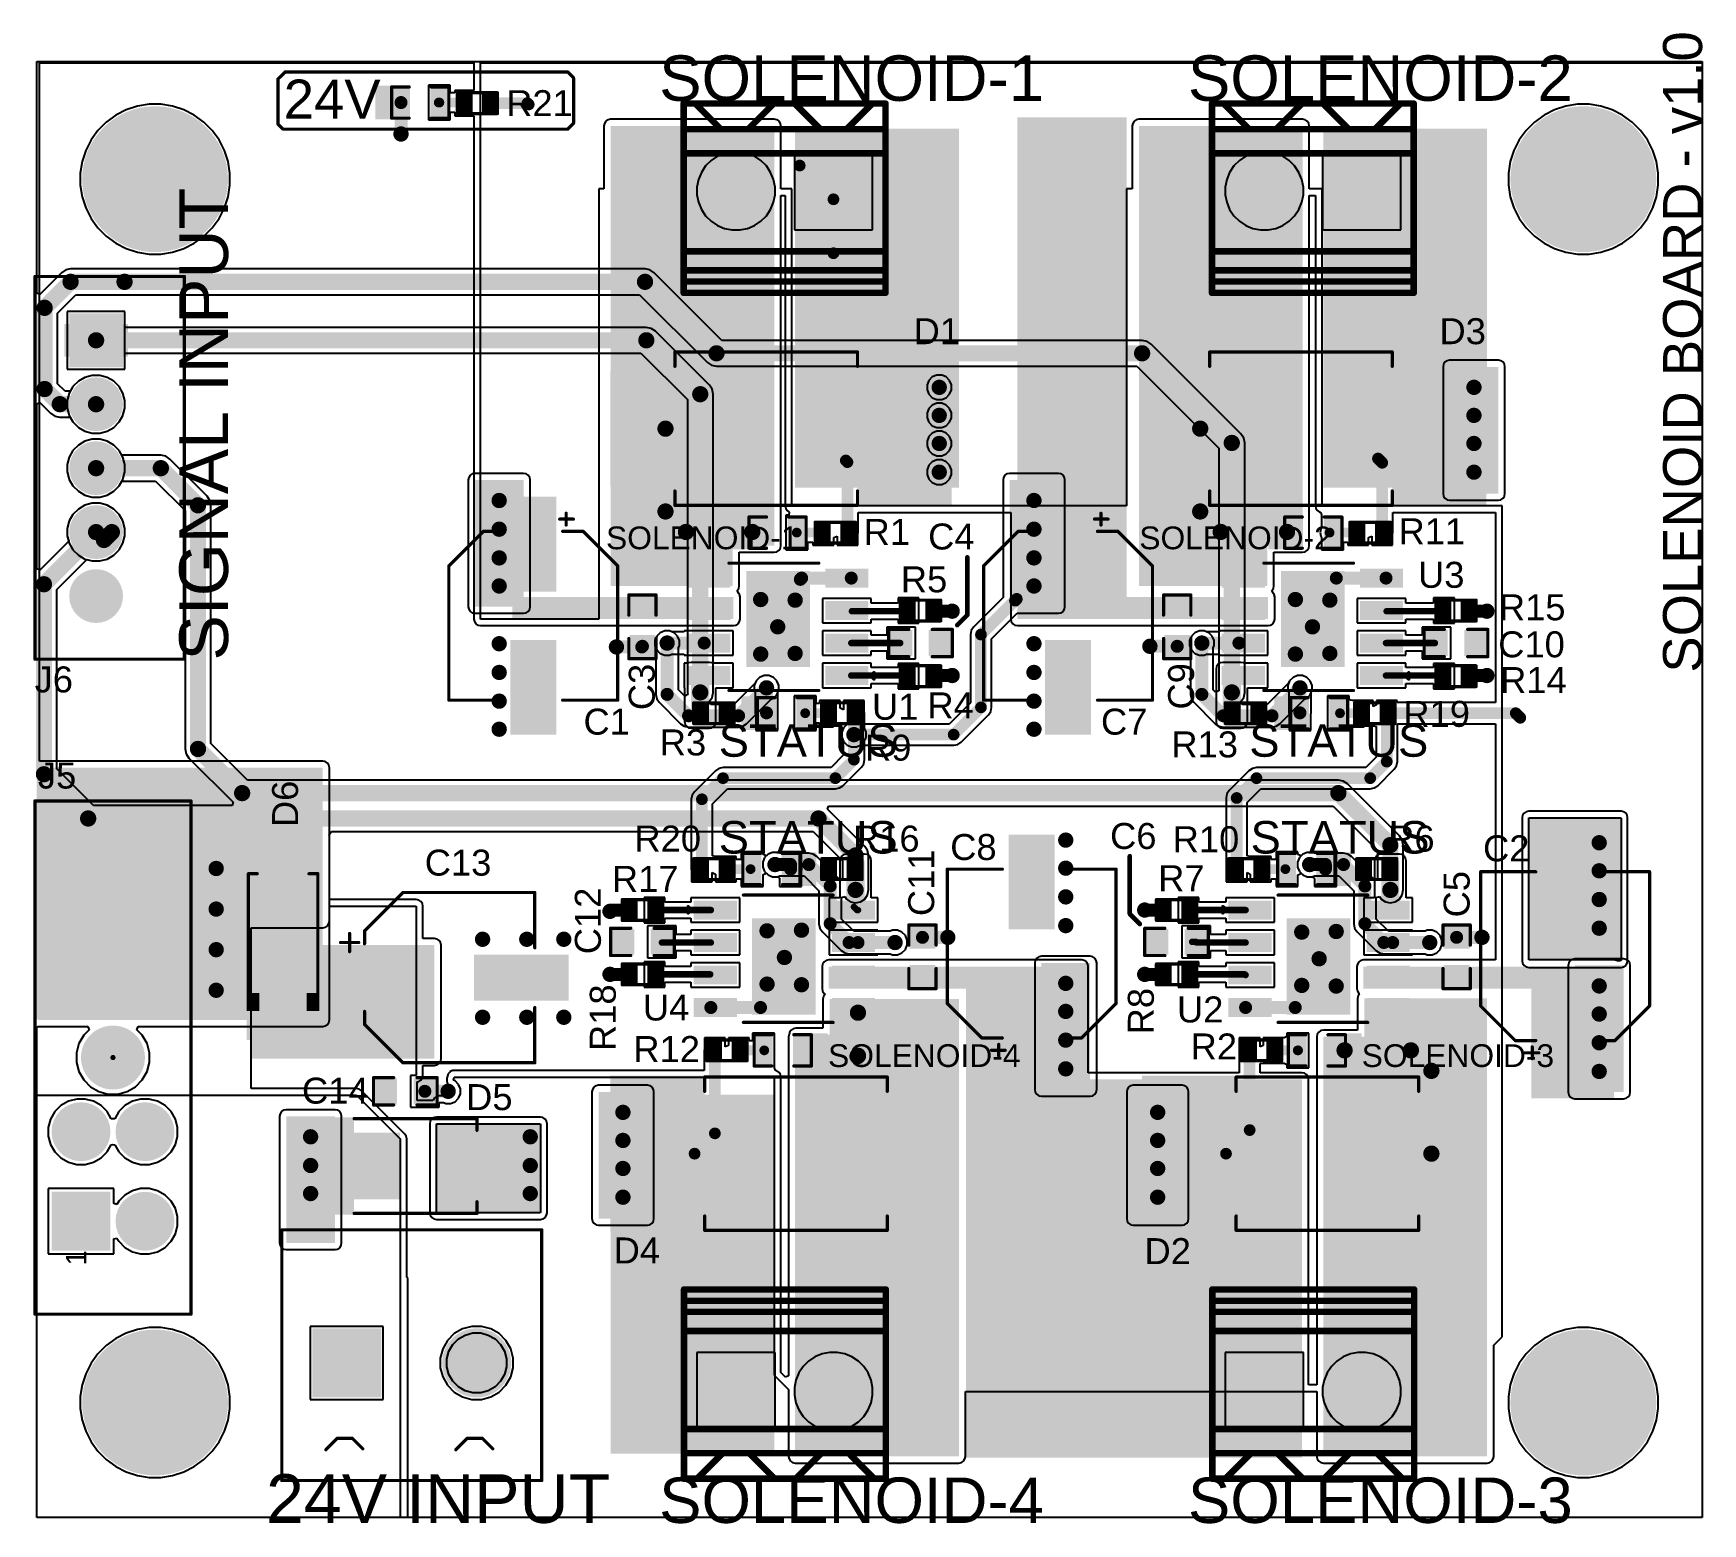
# Model space of a CAD drawing. Header units: millimetres. Extents: x 0.3 to 65.6, y 0.3 to 58.5.
import ezdxf

# ---------------------------------------------------------------- set-up
doc = ezdxf.new("R2010")
doc.units = ezdxf.units.MM
for name, color, linetype in [('BottomLayer', 5, 'Continuous'), ('BottomSolder', 6, 'Continuous'), ('MultiLayer', 9, 'Continuous'), ('PadHoleLayer', 156, 'Continuous'), ('TopLayer', 1, 'Continuous'), ('TopOverlay', 2, 'Continuous'), ('TopPaste', 8, 'Continuous'), ('TopSolder', 216, 'Continuous'), ('ViaHoleLayer', 16, 'Continuous')]:
    doc.layers.add(name, color=color, linetype=linetype)
doc.styles.add('Arial', font='', dxfattribs={"height": 0.2})
doc.styles.get('Arial').set_extended_font_data('Arial')

msp = doc.modelspace()

# ---------------------------------------------------------------- texts
at = {"layer": 'TopOverlay', "style": 'Arial'}
for s, height, rotation, p in [('SOLENOID BOARD - v1.0', 1.524, 90, (65.55, 33.538)), ('SOLENOID-1', 1.778, 360, (24.785, 55.894)), ('SOLENOID-2', 1.778, 360, (45.453, 55.894)), ('24V', 1.524, 360, (10.109, 55.202)), ('SIGNAL INPUT', 1.905, 90, (7.932, 34.011)), ('SOLENOID-1', 0.889, 360, (22.707, 38.364)), ('SOLENOID-2', 0.889, 360, (43.553, 38.364)), ('C3', 1.016, 90, (24.612, 32.072)), ('C9', 1.016, 90, (45.694, 32.097)), ('STATUS', 1.27, 360, (27.112, 30.251)), ('STATUS', 1.27, 360, (47.851, 30.251)), ('D6', 1.016, 90, (10.668, 27.5)), ('STATUS', 1.27, 360, (27.112, 26.467)), ('STATUS', 1.27, 360, (47.902, 26.467)), ('C11', 1.016, 90, (35.534, 24.02)), ('C5', 1.016, 90, (56.464, 23.969)), ('C12', 1.016, 90, (22.504, 22.53)), ('R18', 1.016, 90, (23.088, 18.746)), ('R8', 1.016, 90, (44.12, 19.397)), ('SOLENOID-4', 0.889, 360, (31.386, 18.121)), ('SOLENOID-3', 0.889, 360, (52.245, 18.121)), ('24V INPUT', 1.905, 360, (9.417, 0.295)), ('SOLENOID-4', 1.778, 360, (24.783, 0.293)), ('SOLENOID-3', 1.778, 360, (45.453, 0.293))]:
    msp.add_text(s, height=height, rotation=rotation, dxfattribs=at).set_placement(p)
for s, p in [('R21', (18.805, 55.296)), ('D1', (34.73, 46.381)), ('D3', (55.286, 46.381)), ('R1', (32.775, 38.532)), ('C4', (35.298, 38.354)), ('R11', (53.687, 38.557)), ('U3', (54.449, 36.856)), ('R5', (34.231, 36.678)), ('R15', (57.608, 35.586)), ('C10', (57.582, 34.138)), ('J6', (0.371, 32.766)), ('R14', (57.658, 32.741)), ('U1', (33.105, 31.699)), ('R4', (35.272, 31.75)), ('C1', (21.827, 31.115)), ('C7', (42.054, 31.115)), ('R19', (53.874, 31.42)), ('R3', (24.808, 30.302)), ('R9', (32.834, 30.099)), ('R13', (44.806, 30.226)), ('J5', (0.5, 29.007)), ('R20', (23.817, 26.543)), ('R16', (32.36, 26.543)), ('C6', (42.41, 26.645)), ('R10', (44.857, 26.518)), ('R6', (53.281, 26.543)), ('C8', (36.161, 26.213)), ('C2', (56.989, 26.162)), ('C13', (15.621, 25.603)), ('R17', (22.937, 24.968)), ('R7', (44.289, 24.994)), ('U4', (24.147, 19.939)), ('U2', (45.026, 19.863)), ('R12', (23.775, 18.314)), ('R2', (45.559, 18.415)), ('C14', (10.821, 16.688)), ('D5', (17.238, 16.434)), ('D4', (23.004, 10.44)), ('D2', (43.756, 10.414))]:
    msp.add_text(s, height=1.016, dxfattribs=at).set_placement(p)

# ---------------------------------------------------------------- blocks, each defined once
blk = doc.blocks.new('SMA_1')
at = {"layer": 'TopLayer'}
for points in [[(-3.25, 0.85), (-0.75, 0.85), (-0.75, -0.85), (-3.25, -0.85)], [(0.75, 0.85), (3.25, 0.85), (3.25, -0.85), (0.75, -0.85)]]:
    blk.add_hatch(color=1, dxfattribs=at).paths.add_polyline_path(points)
at = {"layer": 'TopOverlay'}
for points in [[(-4.445, -1.422), (-3.278, -1.422), (-3.278, 1.422), (-4.445, 1.422)], [(-3.3, 0.924), (-2.596, 0.924), (-2.596, 1.422), (-3.3, 1.422)], [(-3.3, -1.422), (-2.596, -1.422), (-2.596, -0.924), (-3.3, -0.924)]]:
    blk.add_hatch(color=2, dxfattribs=at).paths.add_polyline_path(points)
at = {"layer": 'TopPaste'}
for points in [[(-3.25, 0.85), (-0.75, 0.85), (-0.75, -0.85), (-3.25, -0.85)], [(0.75, 0.85), (3.25, 0.85), (3.25, -0.85), (0.75, -0.85)]]:
    blk.add_hatch(color=8, dxfattribs=at).paths.add_polyline_path(points)
at = {"layer": 'TopSolder'}
for points in [[(-3.352, 0.952), (-0.648, 0.952), (-0.648, -0.952), (-3.352, -0.952)], [(0.648, 0.952), (3.352, 0.952), (3.352, -0.952), (0.648, -0.952)]]:
    blk.add_hatch(color=216, dxfattribs=at).paths.add_polyline_path(points)
at = {"layer": 'TopOverlay', "const_width": 0.127}
for points in [[(-2.658, 1.358), (2.061, 1.358)], [(2.061, 1.358), (2.061, 1.012)], [(-2.658, -1.358), (2.061, -1.358)], [(2.061, -1.012), (2.061, -1.358)]]:
    blk.add_lwpolyline(points, dxfattribs=at)
at = {"layer": 'TopOverlay', "const_width": 0.0635}
for points in [[(-2.69, 1.358, 1), (-2.626, 1.358, 1)], [(2.029, 1.358, 1), (2.093, 1.358, 1)], [(2.029, 1.358, 1), (2.093, 1.358, 1)], [(2.029, 1.012, 1), (2.093, 1.012, 1)], [(-2.69, -1.358, 1), (-2.626, -1.358, 1)], [(2.029, -1.012, 1), (2.093, -1.012, 1)], [(2.029, -1.358, 1), (2.093, -1.358, 1)], [(2.029, -1.358, 1), (2.093, -1.358, 1)]]:
    blk.add_lwpolyline(points, format="xyb", close=True, dxfattribs=at)
blk = doc.blocks.new('R___0402_2')
at = {"layer": 'TopLayer'}
for points in [[(-0.699, -0.318), (-0.699, 0.318), (-0.241, 0.318), (-0.241, -0.318)], [(0.241, -0.318), (0.241, 0.318), (0.699, 0.318), (0.699, -0.318)]]:
    blk.add_hatch(color=1, dxfattribs=at).paths.add_polyline_path(points)
at = {"layer": 'TopPaste'}
for points in [[(-0.699, -0.318), (-0.699, 0.318), (-0.241, 0.318), (-0.241, -0.318)], [(0.241, -0.318), (0.241, 0.318), (0.699, 0.318), (0.699, -0.318)]]:
    blk.add_hatch(color=8, dxfattribs=at).paths.add_polyline_path(points)
at = {"layer": 'TopSolder'}
for points in [[(-0.754, -0.373), (-0.754, 0.373), (-0.186, 0.373), (-0.186, -0.373)], [(0.186, -0.373), (0.186, 0.373), (0.754, 0.373), (0.754, -0.373)]]:
    blk.add_hatch(color=216, dxfattribs=at).paths.add_polyline_path(points)
at = {"layer": 'TopOverlay'}
for points, const_width in [([(-0.787, 0.406), (0.787, 0.406)], 0.127), ([(-0.787, -0.406), (-0.787, 0.406)], 0.127), ([(0.787, -0.406), (0.787, 0.406)], 0.127), ([(-0.787, -0.406), (0.787, -0.406)], 0.127), ([(-0.813, -0.432), (0.813, -0.432)], 0.00323)]:
    blk.add_lwpolyline(points, dxfattribs=dict(at, const_width=const_width))
for points, const_width in [([(-0.819, 0.406, 1), (-0.756, 0.406, 1)], 0.0635), ([(-0.819, 0.406, 1), (-0.756, 0.406, 1)], 0.0635), ([(0.756, 0.406, 1), (0.819, 0.406, 1)], 0.0635), ([(0.756, 0.406, 1), (0.819, 0.406, 1)], 0.0635), ([(-0.819, -0.406, 1), (-0.756, -0.406, 1)], 0.0635), ([(-0.819, -0.406, 1), (-0.756, -0.406, 1)], 0.0635), ([(-0.814, -0.432, 1), (-0.812, -0.432, 1)], 0.00161), ([(0.756, -0.406, 1), (0.819, -0.406, 1)], 0.0635), ([(0.756, -0.406, 1), (0.819, -0.406, 1)], 0.0635), ([(0.812, -0.432, 1), (0.814, -0.432, 1)], 0.00161)]:
    blk.add_lwpolyline(points, format="xyb", close=True, dxfattribs=dict(at, const_width=const_width))
blk = doc.blocks.new('LED_0603_3')
at = {"layer": 'TopLayer'}
for points in [[(-1, 0.5), (-0.5, 0.5), (-0.5, -0.5), (-1, -0.5)], [(0.5, 0.5), (1, 0.5), (1, -0.5), (0.5, -0.5)]]:
    blk.add_hatch(color=1, dxfattribs=at).paths.add_polyline_path(points)
at = {"layer": 'TopOverlay'}
blk.add_hatch(color=2, dxfattribs=at).paths.add_polyline_path([(1.118, -0.66), (1.753, -0.66), (1.753, 0.66), (1.118, 0.66)])
at = {"layer": 'TopPaste'}
for points in [[(-1, 0.5), (-0.5, 0.5), (-0.5, -0.5), (-1, -0.5)], [(0.5, 0.5), (1, 0.5), (1, -0.5), (0.5, -0.5)]]:
    blk.add_hatch(color=8, dxfattribs=at).paths.add_polyline_path(points)
at = {"layer": 'TopSolder'}
for points in [[(-1.102, 0.602), (-0.398, 0.602), (-0.398, -0.602), (-1.102, -0.602)], [(0.398, 0.602), (1.102, 0.602), (1.102, -0.602), (0.398, -0.602)]]:
    blk.add_hatch(color=216, dxfattribs=at).paths.add_polyline_path(points)
at = {"layer": 'TopOverlay', "const_width": 0.127}
for points in [[(-1.118, 0.61), (-1.118, -0.61)], [(-0.432, 0.61), (-1.118, 0.61)], [(1.118, 0.61), (0.432, 0.61)], [(1.118, 0.61), (1.118, -0.61)], [(-0.432, -0.61), (-1.118, -0.61)], [(1.118, -0.61), (0.432, -0.61)]]:
    blk.add_lwpolyline(points, dxfattribs=at)
at = {"layer": 'TopOverlay', "const_width": 0.0635}
for points in [[(-1.149, 0.61, 1), (-1.086, 0.61, 1)], [(-1.149, 0.61, 1), (-1.086, 0.61, 1)], [(-0.464, 0.61, 1), (-0.4, 0.61, 1)], [(0.4, 0.61, 1), (0.464, 0.61, 1)], [(1.086, 0.61, 1), (1.149, 0.61, 1)], [(1.086, 0.61, 1), (1.149, 0.61, 1)], [(-1.149, -0.61, 1), (-1.086, -0.61, 1)], [(-1.149, -0.61, 1), (-1.086, -0.61, 1)], [(-0.464, -0.61, 1), (-0.4, -0.61, 1)], [(0.4, -0.61, 1), (0.464, -0.61, 1)], [(1.086, -0.61, 1), (1.149, -0.61, 1)], [(1.086, -0.61, 1), (1.149, -0.61, 1)]]:
    blk.add_lwpolyline(points, format="xyb", close=True, dxfattribs=at)
blk = doc.blocks.new('8_SO_P____P___4')
at = {"layer": 'TopLayer'}
for points in [[(-3.475, 2.205), (-1.925, 2.205), (-1.925, 1.605), (-3.475, 1.605)], [(1.925, 2.205), (3.475, 2.205), (3.475, 1.605), (1.925, 1.605)], [(-3.475, 0.935), (-1.925, 0.935), (-1.925, 0.335), (-3.475, 0.335)], [(-1.144, 1.144), (1.144, 1.144), (1.144, -1.144), (-1.144, -1.144)], [(1.925, 0.935), (3.475, 0.935), (3.475, 0.335), (1.925, 0.335)], [(-3.475, -0.335), (-1.925, -0.335), (-1.925, -0.935), (-3.475, -0.935)], [(1.925, -0.335), (3.475, -0.335), (3.475, -0.935), (1.925, -0.935)], [(-3.475, -1.605), (-1.925, -1.605), (-1.925, -2.205), (-3.475, -2.205)], [(1.925, -1.605), (3.475, -1.605), (3.475, -2.205), (1.925, -2.205)]]:
    blk.add_hatch(color=1, dxfattribs=at).paths.add_polyline_path(points)
at = {"layer": 'TopPaste'}
for points in [[(-3.475, 2.205), (-1.925, 2.205), (-1.925, 1.605), (-3.475, 1.605)], [(1.925, 2.205), (3.475, 2.205), (3.475, 1.605), (1.925, 1.605)], [(-3.475, 0.935), (-1.925, 0.935), (-1.925, 0.335), (-3.475, 0.335)], [(-1.144, 1.144), (1.144, 1.144), (1.144, -1.144), (-1.144, -1.144)], [(1.925, 0.935), (3.475, 0.935), (3.475, 0.335), (1.925, 0.335)], [(-3.475, -0.335), (-1.925, -0.335), (-1.925, -0.935), (-3.475, -0.935)], [(1.925, -0.335), (3.475, -0.335), (3.475, -0.935), (1.925, -0.935)], [(-3.475, -1.605), (-1.925, -1.605), (-1.925, -2.205), (-3.475, -2.205)], [(1.925, -1.605), (3.475, -1.605), (3.475, -2.205), (1.925, -2.205)]]:
    blk.add_hatch(color=8, dxfattribs=at).paths.add_polyline_path(points)
at = {"layer": 'TopSolder'}
for points in [[(-3.545, 2.275), (-1.855, 2.275), (-1.855, 1.535), (-3.545, 1.535)], [(1.855, 2.275), (3.545, 2.275), (3.545, 1.535), (1.855, 1.535)], [(-3.545, 1.005), (-1.855, 1.005), (-1.855, 0.265), (-3.545, 0.265)], [(-1.214, 1.214), (1.214, 1.214), (1.214, -1.214), (-1.214, -1.214)], [(1.855, 1.005), (3.545, 1.005), (3.545, 0.265), (1.855, 0.265)], [(-3.545, -0.265), (-1.855, -0.265), (-1.855, -1.005), (-3.545, -1.005)], [(1.855, -0.265), (3.545, -0.265), (3.545, -1.005), (1.855, -1.005)], [(-3.545, -1.535), (-1.855, -1.535), (-1.855, -2.275), (-3.545, -2.275)], [(1.855, -1.535), (3.545, -1.535), (3.545, -2.275), (1.855, -2.275)]]:
    blk.add_hatch(color=216, dxfattribs=at).paths.add_polyline_path(points)
at = {"layer": 'TopOverlay', "const_width": 0.127}
for points in [[(-3.763, 1.791), (-3.763, 2.045)], [(-3.763, 2.045), (-3.636, 1.918)], [(-3.763, 1.791), (-3.636, 1.918)], [(-1.603, 2.489), (1.902, 2.489)], [(-1.603, -2.489), (1.902, -2.489)]]:
    blk.add_lwpolyline(points, dxfattribs=at)
at = {"layer": 'TopOverlay', "const_width": 0.0635}
for points in [[(-3.795, 2.045, 1), (-3.732, 2.045, 1)], [(-3.795, 2.045, 1), (-3.732, 2.045, 1)], [(-3.668, 1.918, 1), (-3.605, 1.918, 1)], [(-3.668, 1.918, 1), (-3.605, 1.918, 1)], [(-1.635, 2.489, 1), (-1.571, 2.489, 1)], [(1.87, 2.489, 1), (1.934, 2.489, 1)], [(-3.795, 1.791, 1), (-3.732, 1.791, 1)], [(-3.795, 1.791, 1), (-3.732, 1.791, 1)], [(-1.635, -2.489, 1), (-1.571, -2.489, 1)], [(1.87, -2.489, 1), (1.934, -2.489, 1)]]:
    blk.add_lwpolyline(points, format="xyb", close=True, dxfattribs=at)
blk = doc.blocks.new('8_SO_P____P___5')
at = {"layer": 'TopLayer'}
for points in [[(-3.475, 2.205), (-1.925, 2.205), (-1.925, 1.605), (-3.475, 1.605)], [(1.925, 2.205), (3.475, 2.205), (3.475, 1.605), (1.925, 1.605)], [(-3.475, 0.935), (-1.925, 0.935), (-1.925, 0.335), (-3.475, 0.335)], [(-1.144, 1.144), (1.144, 1.144), (1.144, -1.144), (-1.144, -1.144)], [(1.925, 0.935), (3.475, 0.935), (3.475, 0.335), (1.925, 0.335)], [(-3.475, -0.335), (-1.925, -0.335), (-1.925, -0.935), (-3.475, -0.935)], [(1.925, -0.335), (3.475, -0.335), (3.475, -0.935), (1.925, -0.935)], [(-3.475, -1.605), (-1.925, -1.605), (-1.925, -2.205), (-3.475, -2.205)], [(1.925, -1.605), (3.475, -1.605), (3.475, -2.205), (1.925, -2.205)]]:
    blk.add_hatch(color=1, dxfattribs=at).paths.add_polyline_path(points)
at = {"layer": 'TopPaste'}
for points in [[(-3.475, 2.205), (-1.925, 2.205), (-1.925, 1.605), (-3.475, 1.605)], [(1.925, 2.205), (3.475, 2.205), (3.475, 1.605), (1.925, 1.605)], [(-3.475, 0.935), (-1.925, 0.935), (-1.925, 0.335), (-3.475, 0.335)], [(-1.144, 1.144), (1.144, 1.144), (1.144, -1.144), (-1.144, -1.144)], [(1.925, 0.935), (3.475, 0.935), (3.475, 0.335), (1.925, 0.335)], [(-3.475, -0.335), (-1.925, -0.335), (-1.925, -0.935), (-3.475, -0.935)], [(1.925, -0.335), (3.475, -0.335), (3.475, -0.935), (1.925, -0.935)], [(-3.475, -1.605), (-1.925, -1.605), (-1.925, -2.205), (-3.475, -2.205)], [(1.925, -1.605), (3.475, -1.605), (3.475, -2.205), (1.925, -2.205)]]:
    blk.add_hatch(color=8, dxfattribs=at).paths.add_polyline_path(points)
at = {"layer": 'TopSolder'}
for points in [[(-3.545, 2.275), (-1.855, 2.275), (-1.855, 1.535), (-3.545, 1.535)], [(1.855, 2.275), (3.545, 2.275), (3.545, 1.535), (1.855, 1.535)], [(-3.545, 1.005), (-1.855, 1.005), (-1.855, 0.265), (-3.545, 0.265)], [(-1.214, 1.214), (1.214, 1.214), (1.214, -1.214), (-1.214, -1.214)], [(1.855, 1.005), (3.545, 1.005), (3.545, 0.265), (1.855, 0.265)], [(-3.545, -0.265), (-1.855, -0.265), (-1.855, -1.005), (-3.545, -1.005)], [(1.855, -0.265), (3.545, -0.265), (3.545, -1.005), (1.855, -1.005)], [(-3.545, -1.535), (-1.855, -1.535), (-1.855, -2.275), (-3.545, -2.275)], [(1.855, -1.535), (3.545, -1.535), (3.545, -2.275), (1.855, -2.275)]]:
    blk.add_hatch(color=216, dxfattribs=at).paths.add_polyline_path(points)
at = {"layer": 'TopOverlay', "const_width": 0.127}
for points in [[(-3.763, 2.045), (-3.763, 1.791)], [(-3.636, 1.918), (-3.763, 2.045)], [(-3.636, 1.918), (-3.763, 1.791)], [(1.902, 2.489), (-1.603, 2.489)], [(1.902, -2.489), (-1.603, -2.489)]]:
    blk.add_lwpolyline(points, dxfattribs=at)
at = {"layer": 'TopOverlay', "const_width": 0.0635}
for points in [[(-3.795, 2.045, 1), (-3.732, 2.045, 1)], [(-3.795, 2.045, 1), (-3.732, 2.045, 1)], [(-3.668, 1.918, 1), (-3.605, 1.918, 1)], [(-3.668, 1.918, 1), (-3.605, 1.918, 1)], [(-1.635, 2.489, 1), (-1.571, 2.489, 1)], [(1.87, 2.489, 1), (1.934, 2.489, 1)], [(-3.795, 1.791, 1), (-3.732, 1.791, 1)], [(-3.795, 1.791, 1), (-3.732, 1.791, 1)], [(-1.635, -2.489, 1), (-1.571, -2.489, 1)], [(1.87, -2.489, 1), (1.934, -2.489, 1)]]:
    blk.add_lwpolyline(points, format="xyb", close=True, dxfattribs=at)
blk = doc.blocks.new('8_SO_P____P___6')
at = {"layer": 'TopLayer'}
for points in [[(-3.475, 2.205), (-1.925, 2.205), (-1.925, 1.605), (-3.475, 1.605)], [(1.925, 2.205), (3.475, 2.205), (3.475, 1.605), (1.925, 1.605)], [(-3.475, 0.935), (-1.925, 0.935), (-1.925, 0.335), (-3.475, 0.335)], [(-1.144, 1.144), (1.144, 1.144), (1.144, -1.144), (-1.144, -1.144)], [(1.925, 0.935), (3.475, 0.935), (3.475, 0.335), (1.925, 0.335)], [(-3.475, -0.335), (-1.925, -0.335), (-1.925, -0.935), (-3.475, -0.935)], [(1.925, -0.335), (3.475, -0.335), (3.475, -0.935), (1.925, -0.935)], [(-3.475, -1.605), (-1.925, -1.605), (-1.925, -2.205), (-3.475, -2.205)], [(1.925, -1.605), (3.475, -1.605), (3.475, -2.205), (1.925, -2.205)]]:
    blk.add_hatch(color=1, dxfattribs=at).paths.add_polyline_path(points)
at = {"layer": 'TopPaste'}
for points in [[(-3.475, 2.205), (-1.925, 2.205), (-1.925, 1.605), (-3.475, 1.605)], [(1.925, 2.205), (3.475, 2.205), (3.475, 1.605), (1.925, 1.605)], [(-3.475, 0.935), (-1.925, 0.935), (-1.925, 0.335), (-3.475, 0.335)], [(-1.144, 1.144), (1.144, 1.144), (1.144, -1.144), (-1.144, -1.144)], [(1.925, 0.935), (3.475, 0.935), (3.475, 0.335), (1.925, 0.335)], [(-3.475, -0.335), (-1.925, -0.335), (-1.925, -0.935), (-3.475, -0.935)], [(1.925, -0.335), (3.475, -0.335), (3.475, -0.935), (1.925, -0.935)], [(-3.475, -1.605), (-1.925, -1.605), (-1.925, -2.205), (-3.475, -2.205)], [(1.925, -1.605), (3.475, -1.605), (3.475, -2.205), (1.925, -2.205)]]:
    blk.add_hatch(color=8, dxfattribs=at).paths.add_polyline_path(points)
at = {"layer": 'TopSolder'}
for points in [[(-3.545, 2.275), (-1.855, 2.275), (-1.855, 1.535), (-3.545, 1.535)], [(1.855, 2.275), (3.545, 2.275), (3.545, 1.535), (1.855, 1.535)], [(-3.545, 1.005), (-1.855, 1.005), (-1.855, 0.265), (-3.545, 0.265)], [(-1.214, 1.214), (1.214, 1.214), (1.214, -1.214), (-1.214, -1.214)], [(1.855, 1.005), (3.545, 1.005), (3.545, 0.265), (1.855, 0.265)], [(-3.545, -0.265), (-1.855, -0.265), (-1.855, -1.005), (-3.545, -1.005)], [(1.855, -0.265), (3.545, -0.265), (3.545, -1.005), (1.855, -1.005)], [(-3.545, -1.535), (-1.855, -1.535), (-1.855, -2.275), (-3.545, -2.275)], [(1.855, -1.535), (3.545, -1.535), (3.545, -2.275), (1.855, -2.275)]]:
    blk.add_hatch(color=216, dxfattribs=at).paths.add_polyline_path(points)
at = {"layer": 'TopOverlay', "const_width": 0.127}
for points in [[(-3.763, 1.791), (-3.763, 2.045)], [(-3.763, 2.045), (-3.636, 1.918)], [(-3.763, 1.791), (-3.636, 1.918)], [(-1.603, 2.489), (1.902, 2.489)], [(-1.603, -2.489), (1.902, -2.489)]]:
    blk.add_lwpolyline(points, dxfattribs=at)
at = {"layer": 'TopOverlay', "const_width": 0.0635}
for points in [[(-3.795, 2.045, 1), (-3.732, 2.045, 1)], [(-3.795, 2.045, 1), (-3.732, 2.045, 1)], [(-3.668, 1.918, 1), (-3.605, 1.918, 1)], [(-3.668, 1.918, 1), (-3.605, 1.918, 1)], [(-1.635, 2.489, 1), (-1.571, 2.489, 1)], [(1.87, 2.489, 1), (1.934, 2.489, 1)], [(-3.795, 1.791, 1), (-3.732, 1.791, 1)], [(-3.795, 1.791, 1), (-3.732, 1.791, 1)], [(-1.635, -2.489, 1), (-1.571, -2.489, 1)], [(1.87, -2.489, 1), (1.934, -2.489, 1)]]:
    blk.add_lwpolyline(points, format="xyb", close=True, dxfattribs=at)
blk = doc.blocks.new('8_SO_P____P___7')
at = {"layer": 'TopLayer'}
for points in [[(-3.475, 2.205), (-1.925, 2.205), (-1.925, 1.605), (-3.475, 1.605)], [(1.925, 2.205), (3.475, 2.205), (3.475, 1.605), (1.925, 1.605)], [(-3.475, 0.935), (-1.925, 0.935), (-1.925, 0.335), (-3.475, 0.335)], [(-1.144, 1.144), (1.144, 1.144), (1.144, -1.144), (-1.144, -1.144)], [(1.925, 0.935), (3.475, 0.935), (3.475, 0.335), (1.925, 0.335)], [(-3.475, -0.335), (-1.925, -0.335), (-1.925, -0.935), (-3.475, -0.935)], [(1.925, -0.335), (3.475, -0.335), (3.475, -0.935), (1.925, -0.935)], [(-3.475, -1.605), (-1.925, -1.605), (-1.925, -2.205), (-3.475, -2.205)], [(1.925, -1.605), (3.475, -1.605), (3.475, -2.205), (1.925, -2.205)]]:
    blk.add_hatch(color=1, dxfattribs=at).paths.add_polyline_path(points)
at = {"layer": 'TopPaste'}
for points in [[(-3.475, 2.205), (-1.925, 2.205), (-1.925, 1.605), (-3.475, 1.605)], [(1.925, 2.205), (3.475, 2.205), (3.475, 1.605), (1.925, 1.605)], [(-3.475, 0.935), (-1.925, 0.935), (-1.925, 0.335), (-3.475, 0.335)], [(-1.144, 1.144), (1.144, 1.144), (1.144, -1.144), (-1.144, -1.144)], [(1.925, 0.935), (3.475, 0.935), (3.475, 0.335), (1.925, 0.335)], [(-3.475, -0.335), (-1.925, -0.335), (-1.925, -0.935), (-3.475, -0.935)], [(1.925, -0.335), (3.475, -0.335), (3.475, -0.935), (1.925, -0.935)], [(-3.475, -1.605), (-1.925, -1.605), (-1.925, -2.205), (-3.475, -2.205)], [(1.925, -1.605), (3.475, -1.605), (3.475, -2.205), (1.925, -2.205)]]:
    blk.add_hatch(color=8, dxfattribs=at).paths.add_polyline_path(points)
at = {"layer": 'TopSolder'}
for points in [[(-3.545, 2.275), (-1.855, 2.275), (-1.855, 1.535), (-3.545, 1.535)], [(1.855, 2.275), (3.545, 2.275), (3.545, 1.535), (1.855, 1.535)], [(-3.545, 1.005), (-1.855, 1.005), (-1.855, 0.265), (-3.545, 0.265)], [(-1.214, 1.214), (1.214, 1.214), (1.214, -1.214), (-1.214, -1.214)], [(1.855, 1.005), (3.545, 1.005), (3.545, 0.265), (1.855, 0.265)], [(-3.545, -0.265), (-1.855, -0.265), (-1.855, -1.005), (-3.545, -1.005)], [(1.855, -0.265), (3.545, -0.265), (3.545, -1.005), (1.855, -1.005)], [(-3.545, -1.535), (-1.855, -1.535), (-1.855, -2.275), (-3.545, -2.275)], [(1.855, -1.535), (3.545, -1.535), (3.545, -2.275), (1.855, -2.275)]]:
    blk.add_hatch(color=216, dxfattribs=at).paths.add_polyline_path(points)
at = {"layer": 'TopOverlay', "const_width": 0.127}
for points in [[(-3.636, 1.918), (-3.763, 2.045)], [(-3.763, 2.045), (-3.763, 1.791)], [(-3.636, 1.918), (-3.763, 1.791)], [(1.902, 2.489), (-1.603, 2.489)], [(1.902, -2.489), (-1.603, -2.489)]]:
    blk.add_lwpolyline(points, dxfattribs=at)
at = {"layer": 'TopOverlay', "const_width": 0.0635}
for points in [[(-3.795, 2.045, 1), (-3.732, 2.045, 1)], [(-3.795, 2.045, 1), (-3.732, 2.045, 1)], [(-3.668, 1.918, 1), (-3.605, 1.918, 1)], [(-3.668, 1.918, 1), (-3.605, 1.918, 1)], [(-1.635, 2.489, 1), (-1.571, 2.489, 1)], [(1.87, 2.489, 1), (1.934, 2.489, 1)], [(-3.795, 1.791, 1), (-3.732, 1.791, 1)], [(-3.795, 1.791, 1), (-3.732, 1.791, 1)], [(-1.635, -2.489, 1), (-1.571, -2.489, 1)], [(1.87, -2.489, 1), (1.934, -2.489, 1)]]:
    blk.add_lwpolyline(points, format="xyb", close=True, dxfattribs=at)
blk = doc.blocks.new('R___0402_8')
at = {"layer": 'TopLayer'}
for points in [[(-0.699, -0.318), (-0.699, 0.318), (-0.241, 0.318), (-0.241, -0.318)], [(0.241, -0.318), (0.241, 0.318), (0.699, 0.318), (0.699, -0.318)]]:
    blk.add_hatch(color=1, dxfattribs=at).paths.add_polyline_path(points)
at = {"layer": 'TopPaste'}
for points in [[(-0.699, -0.318), (-0.699, 0.318), (-0.241, 0.318), (-0.241, -0.318)], [(0.241, -0.318), (0.241, 0.318), (0.699, 0.318), (0.699, -0.318)]]:
    blk.add_hatch(color=8, dxfattribs=at).paths.add_polyline_path(points)
at = {"layer": 'TopSolder'}
for points in [[(-0.754, -0.373), (-0.754, 0.373), (-0.186, 0.373), (-0.186, -0.373)], [(0.186, -0.373), (0.186, 0.373), (0.754, 0.373), (0.754, -0.373)]]:
    blk.add_hatch(color=216, dxfattribs=at).paths.add_polyline_path(points)
at = {"layer": 'TopOverlay'}
for points, const_width in [([(-0.787, 0.406), (-0.787, -0.406)], 0.127), ([(0.787, 0.406), (-0.787, 0.406)], 0.127), ([(0.787, 0.406), (0.787, -0.406)], 0.127), ([(0.787, -0.406), (-0.787, -0.406)], 0.127), ([(0.813, -0.432), (-0.813, -0.432)], 0.00323)]:
    blk.add_lwpolyline(points, dxfattribs=dict(at, const_width=const_width))
for points, const_width in [([(-0.819, 0.406, 1), (-0.756, 0.406, 1)], 0.0635), ([(-0.819, 0.406, 1), (-0.756, 0.406, 1)], 0.0635), ([(0.756, 0.406, 1), (0.819, 0.406, 1)], 0.0635), ([(0.756, 0.406, 1), (0.819, 0.406, 1)], 0.0635), ([(-0.819, -0.406, 1), (-0.756, -0.406, 1)], 0.0635), ([(-0.819, -0.406, 1), (-0.756, -0.406, 1)], 0.0635), ([(-0.814, -0.432, 1), (-0.812, -0.432, 1)], 0.00161), ([(0.756, -0.406, 1), (0.819, -0.406, 1)], 0.0635), ([(0.756, -0.406, 1), (0.819, -0.406, 1)], 0.0635), ([(0.812, -0.432, 1), (0.814, -0.432, 1)], 0.00161)]:
    blk.add_lwpolyline(points, format="xyb", close=True, dxfattribs=dict(at, const_width=const_width))
blk = doc.blocks.new('R___0402_9')
at = {"layer": 'TopLayer'}
for points in [[(-0.699, -0.318), (-0.699, 0.318), (-0.241, 0.318), (-0.241, -0.318)], [(0.241, -0.318), (0.241, 0.318), (0.699, 0.318), (0.699, -0.318)]]:
    blk.add_hatch(color=1, dxfattribs=at).paths.add_polyline_path(points)
at = {"layer": 'TopPaste'}
for points in [[(-0.699, -0.318), (-0.699, 0.318), (-0.241, 0.318), (-0.241, -0.318)], [(0.241, -0.318), (0.241, 0.318), (0.699, 0.318), (0.699, -0.318)]]:
    blk.add_hatch(color=8, dxfattribs=at).paths.add_polyline_path(points)
at = {"layer": 'TopSolder'}
for points in [[(-0.754, -0.373), (-0.754, 0.373), (-0.186, 0.373), (-0.186, -0.373)], [(0.186, -0.373), (0.186, 0.373), (0.754, 0.373), (0.754, -0.373)]]:
    blk.add_hatch(color=216, dxfattribs=at).paths.add_polyline_path(points)
at = {"layer": 'TopOverlay'}
for points, const_width in [([(-0.787, -0.406), (-0.787, 0.406)], 0.127), ([(-0.787, 0.406), (0.787, 0.406)], 0.127), ([(0.787, -0.406), (0.787, 0.406)], 0.127), ([(-0.787, -0.406), (0.787, -0.406)], 0.127), ([(-0.813, -0.432), (0.813, -0.432)], 0.00323)]:
    blk.add_lwpolyline(points, dxfattribs=dict(at, const_width=const_width))
for points, const_width in [([(-0.819, 0.406, 1), (-0.756, 0.406, 1)], 0.0635), ([(-0.819, 0.406, 1), (-0.756, 0.406, 1)], 0.0635), ([(0.756, 0.406, 1), (0.819, 0.406, 1)], 0.0635), ([(0.756, 0.406, 1), (0.819, 0.406, 1)], 0.0635), ([(-0.819, -0.406, 1), (-0.756, -0.406, 1)], 0.0635), ([(-0.819, -0.406, 1), (-0.756, -0.406, 1)], 0.0635), ([(-0.814, -0.432, 1), (-0.812, -0.432, 1)], 0.00161), ([(0.756, -0.406, 1), (0.819, -0.406, 1)], 0.0635), ([(0.756, -0.406, 1), (0.819, -0.406, 1)], 0.0635), ([(0.812, -0.432, 1), (0.814, -0.432, 1)], 0.00161)]:
    blk.add_lwpolyline(points, format="xyb", close=True, dxfattribs=dict(at, const_width=const_width))
blk = doc.blocks.new('R___0402_10')
at = {"layer": 'TopLayer'}
for points in [[(-0.699, -0.318), (-0.699, 0.318), (-0.241, 0.318), (-0.241, -0.318)], [(0.241, -0.318), (0.241, 0.318), (0.699, 0.318), (0.699, -0.318)]]:
    blk.add_hatch(color=1, dxfattribs=at).paths.add_polyline_path(points)
at = {"layer": 'TopPaste'}
for points in [[(-0.699, -0.318), (-0.699, 0.318), (-0.241, 0.318), (-0.241, -0.318)], [(0.241, -0.318), (0.241, 0.318), (0.699, 0.318), (0.699, -0.318)]]:
    blk.add_hatch(color=8, dxfattribs=at).paths.add_polyline_path(points)
at = {"layer": 'TopSolder'}
for points in [[(-0.754, -0.373), (-0.754, 0.373), (-0.186, 0.373), (-0.186, -0.373)], [(0.186, -0.373), (0.186, 0.373), (0.754, 0.373), (0.754, -0.373)]]:
    blk.add_hatch(color=216, dxfattribs=at).paths.add_polyline_path(points)
at = {"layer": 'TopOverlay'}
for points, const_width in [([(-0.787, 0.406), (-0.787, -0.406)], 0.127), ([(0.787, 0.406), (-0.787, 0.406)], 0.127), ([(0.787, 0.406), (0.787, -0.406)], 0.127), ([(0.787, -0.406), (-0.787, -0.406)], 0.127), ([(0.813, -0.432), (-0.813, -0.432)], 0.00323)]:
    blk.add_lwpolyline(points, dxfattribs=dict(at, const_width=const_width))
for points, const_width in [([(-0.819, 0.406, 1), (-0.756, 0.406, 1)], 0.0635), ([(-0.819, 0.406, 1), (-0.756, 0.406, 1)], 0.0635), ([(0.756, 0.406, 1), (0.819, 0.406, 1)], 0.0635), ([(0.756, 0.406, 1), (0.819, 0.406, 1)], 0.0635), ([(-0.819, -0.406, 1), (-0.756, -0.406, 1)], 0.0635), ([(-0.819, -0.406, 1), (-0.756, -0.406, 1)], 0.0635), ([(-0.814, -0.432, 1), (-0.812, -0.432, 1)], 0.00161), ([(0.756, -0.406, 1), (0.819, -0.406, 1)], 0.0635), ([(0.756, -0.406, 1), (0.819, -0.406, 1)], 0.0635), ([(0.812, -0.432, 1), (0.814, -0.432, 1)], 0.00161)]:
    blk.add_lwpolyline(points, format="xyb", close=True, dxfattribs=dict(at, const_width=const_width))
blk = doc.blocks.new('R___0402_11')
at = {"layer": 'TopLayer'}
for points in [[(-0.699, -0.318), (-0.699, 0.318), (-0.241, 0.318), (-0.241, -0.318)], [(0.241, -0.318), (0.241, 0.318), (0.699, 0.318), (0.699, -0.318)]]:
    blk.add_hatch(color=1, dxfattribs=at).paths.add_polyline_path(points)
at = {"layer": 'TopPaste'}
for points in [[(-0.699, -0.318), (-0.699, 0.318), (-0.241, 0.318), (-0.241, -0.318)], [(0.241, -0.318), (0.241, 0.318), (0.699, 0.318), (0.699, -0.318)]]:
    blk.add_hatch(color=8, dxfattribs=at).paths.add_polyline_path(points)
at = {"layer": 'TopSolder'}
for points in [[(-0.754, -0.373), (-0.754, 0.373), (-0.186, 0.373), (-0.186, -0.373)], [(0.186, -0.373), (0.186, 0.373), (0.754, 0.373), (0.754, -0.373)]]:
    blk.add_hatch(color=216, dxfattribs=at).paths.add_polyline_path(points)
at = {"layer": 'TopOverlay'}
for points, const_width in [([(-0.787, -0.406), (-0.787, 0.406)], 0.127), ([(-0.787, 0.406), (0.787, 0.406)], 0.127), ([(0.787, -0.406), (0.787, 0.406)], 0.127), ([(-0.787, -0.406), (0.787, -0.406)], 0.127), ([(-0.813, -0.432), (0.813, -0.432)], 0.00323)]:
    blk.add_lwpolyline(points, dxfattribs=dict(at, const_width=const_width))
for points, const_width in [([(-0.819, 0.406, 1), (-0.756, 0.406, 1)], 0.0635), ([(-0.819, 0.406, 1), (-0.756, 0.406, 1)], 0.0635), ([(0.756, 0.406, 1), (0.819, 0.406, 1)], 0.0635), ([(0.756, 0.406, 1), (0.819, 0.406, 1)], 0.0635), ([(-0.819, -0.406, 1), (-0.756, -0.406, 1)], 0.0635), ([(-0.819, -0.406, 1), (-0.756, -0.406, 1)], 0.0635), ([(-0.814, -0.432, 1), (-0.812, -0.432, 1)], 0.00161), ([(0.756, -0.406, 1), (0.819, -0.406, 1)], 0.0635), ([(0.756, -0.406, 1), (0.819, -0.406, 1)], 0.0635), ([(0.812, -0.432, 1), (0.814, -0.432, 1)], 0.00161)]:
    blk.add_lwpolyline(points, format="xyb", close=True, dxfattribs=dict(at, const_width=const_width))
blk = doc.blocks.new('R___0402_12')
at = {"layer": 'TopLayer'}
for points in [[(-0.699, -0.318), (-0.699, 0.318), (-0.241, 0.318), (-0.241, -0.318)], [(0.241, -0.318), (0.241, 0.318), (0.699, 0.318), (0.699, -0.318)]]:
    blk.add_hatch(color=1, dxfattribs=at).paths.add_polyline_path(points)
at = {"layer": 'TopPaste'}
for points in [[(-0.699, -0.318), (-0.699, 0.318), (-0.241, 0.318), (-0.241, -0.318)], [(0.241, -0.318), (0.241, 0.318), (0.699, 0.318), (0.699, -0.318)]]:
    blk.add_hatch(color=8, dxfattribs=at).paths.add_polyline_path(points)
at = {"layer": 'TopSolder'}
for points in [[(-0.754, -0.373), (-0.754, 0.373), (-0.186, 0.373), (-0.186, -0.373)], [(0.186, -0.373), (0.186, 0.373), (0.754, 0.373), (0.754, -0.373)]]:
    blk.add_hatch(color=216, dxfattribs=at).paths.add_polyline_path(points)
at = {"layer": 'TopOverlay'}
for points, const_width in [([(-0.787, -0.406), (-0.787, 0.406)], 0.127), ([(-0.787, 0.406), (0.787, 0.406)], 0.127), ([(0.787, -0.406), (0.787, 0.406)], 0.127), ([(-0.787, -0.406), (0.787, -0.406)], 0.127), ([(-0.813, -0.432), (0.813, -0.432)], 0.00323)]:
    blk.add_lwpolyline(points, dxfattribs=dict(at, const_width=const_width))
for points, const_width in [([(-0.819, 0.406, 1), (-0.756, 0.406, 1)], 0.0635), ([(-0.819, 0.406, 1), (-0.756, 0.406, 1)], 0.0635), ([(0.756, 0.406, 1), (0.819, 0.406, 1)], 0.0635), ([(0.756, 0.406, 1), (0.819, 0.406, 1)], 0.0635), ([(-0.819, -0.406, 1), (-0.756, -0.406, 1)], 0.0635), ([(-0.819, -0.406, 1), (-0.756, -0.406, 1)], 0.0635), ([(-0.814, -0.432, 1), (-0.812, -0.432, 1)], 0.00161), ([(0.756, -0.406, 1), (0.819, -0.406, 1)], 0.0635), ([(0.756, -0.406, 1), (0.819, -0.406, 1)], 0.0635), ([(0.812, -0.432, 1), (0.814, -0.432, 1)], 0.00161)]:
    blk.add_lwpolyline(points, format="xyb", close=True, dxfattribs=dict(at, const_width=const_width))
blk = doc.blocks.new('R___0402_13')
at = {"layer": 'TopLayer'}
for points in [[(-0.699, -0.318), (-0.699, 0.318), (-0.241, 0.318), (-0.241, -0.318)], [(0.241, -0.318), (0.241, 0.318), (0.699, 0.318), (0.699, -0.318)]]:
    blk.add_hatch(color=1, dxfattribs=at).paths.add_polyline_path(points)
at = {"layer": 'TopPaste'}
for points in [[(-0.699, -0.318), (-0.699, 0.318), (-0.241, 0.318), (-0.241, -0.318)], [(0.241, -0.318), (0.241, 0.318), (0.699, 0.318), (0.699, -0.318)]]:
    blk.add_hatch(color=8, dxfattribs=at).paths.add_polyline_path(points)
at = {"layer": 'TopSolder'}
for points in [[(-0.754, -0.373), (-0.754, 0.373), (-0.186, 0.373), (-0.186, -0.373)], [(0.186, -0.373), (0.186, 0.373), (0.754, 0.373), (0.754, -0.373)]]:
    blk.add_hatch(color=216, dxfattribs=at).paths.add_polyline_path(points)
at = {"layer": 'TopOverlay'}
for points, const_width in [([(-0.787, -0.406), (-0.787, 0.406)], 0.127), ([(-0.787, 0.406), (0.787, 0.406)], 0.127), ([(0.787, -0.406), (0.787, 0.406)], 0.127), ([(-0.787, -0.406), (0.787, -0.406)], 0.127), ([(-0.813, -0.432), (0.813, -0.432)], 0.00323)]:
    blk.add_lwpolyline(points, dxfattribs=dict(at, const_width=const_width))
for points, const_width in [([(-0.819, 0.406, 1), (-0.756, 0.406, 1)], 0.0635), ([(-0.819, 0.406, 1), (-0.756, 0.406, 1)], 0.0635), ([(0.756, 0.406, 1), (0.819, 0.406, 1)], 0.0635), ([(0.756, 0.406, 1), (0.819, 0.406, 1)], 0.0635), ([(-0.819, -0.406, 1), (-0.756, -0.406, 1)], 0.0635), ([(-0.819, -0.406, 1), (-0.756, -0.406, 1)], 0.0635), ([(-0.814, -0.432, 1), (-0.812, -0.432, 1)], 0.00161), ([(0.756, -0.406, 1), (0.819, -0.406, 1)], 0.0635), ([(0.756, -0.406, 1), (0.819, -0.406, 1)], 0.0635), ([(0.812, -0.432, 1), (0.814, -0.432, 1)], 0.00161)]:
    blk.add_lwpolyline(points, format="xyb", close=True, dxfattribs=dict(at, const_width=const_width))
blk = doc.blocks.new('R___0402_14')
at = {"layer": 'TopLayer'}
for points in [[(-0.699, -0.318), (-0.699, 0.318), (-0.241, 0.318), (-0.241, -0.318)], [(0.241, -0.318), (0.241, 0.318), (0.699, 0.318), (0.699, -0.318)]]:
    blk.add_hatch(color=1, dxfattribs=at).paths.add_polyline_path(points)
at = {"layer": 'TopPaste'}
for points in [[(-0.699, -0.318), (-0.699, 0.318), (-0.241, 0.318), (-0.241, -0.318)], [(0.241, -0.318), (0.241, 0.318), (0.699, 0.318), (0.699, -0.318)]]:
    blk.add_hatch(color=8, dxfattribs=at).paths.add_polyline_path(points)
at = {"layer": 'TopSolder'}
for points in [[(-0.754, -0.373), (-0.754, 0.373), (-0.186, 0.373), (-0.186, -0.373)], [(0.186, -0.373), (0.186, 0.373), (0.754, 0.373), (0.754, -0.373)]]:
    blk.add_hatch(color=216, dxfattribs=at).paths.add_polyline_path(points)
at = {"layer": 'TopOverlay'}
for points, const_width in [([(-0.787, 0.406), (-0.787, -0.406)], 0.127), ([(0.787, 0.406), (-0.787, 0.406)], 0.127), ([(0.787, 0.406), (0.787, -0.406)], 0.127), ([(0.787, -0.406), (-0.787, -0.406)], 0.127), ([(0.813, -0.432), (-0.813, -0.432)], 0.00323)]:
    blk.add_lwpolyline(points, dxfattribs=dict(at, const_width=const_width))
for points, const_width in [([(-0.819, 0.406, 1), (-0.756, 0.406, 1)], 0.0635), ([(-0.819, 0.406, 1), (-0.756, 0.406, 1)], 0.0635), ([(0.756, 0.406, 1), (0.819, 0.406, 1)], 0.0635), ([(0.756, 0.406, 1), (0.819, 0.406, 1)], 0.0635), ([(-0.819, -0.406, 1), (-0.756, -0.406, 1)], 0.0635), ([(-0.819, -0.406, 1), (-0.756, -0.406, 1)], 0.0635), ([(-0.814, -0.432, 1), (-0.812, -0.432, 1)], 0.00161), ([(0.756, -0.406, 1), (0.819, -0.406, 1)], 0.0635), ([(0.756, -0.406, 1), (0.819, -0.406, 1)], 0.0635), ([(0.812, -0.432, 1), (0.814, -0.432, 1)], 0.00161)]:
    blk.add_lwpolyline(points, format="xyb", close=True, dxfattribs=dict(at, const_width=const_width))
blk = doc.blocks.new('R___0402_15')
at = {"layer": 'TopLayer'}
for points in [[(-0.699, -0.318), (-0.699, 0.318), (-0.241, 0.318), (-0.241, -0.318)], [(0.241, -0.318), (0.241, 0.318), (0.699, 0.318), (0.699, -0.318)]]:
    blk.add_hatch(color=1, dxfattribs=at).paths.add_polyline_path(points)
at = {"layer": 'TopPaste'}
for points in [[(-0.699, -0.318), (-0.699, 0.318), (-0.241, 0.318), (-0.241, -0.318)], [(0.241, -0.318), (0.241, 0.318), (0.699, 0.318), (0.699, -0.318)]]:
    blk.add_hatch(color=8, dxfattribs=at).paths.add_polyline_path(points)
at = {"layer": 'TopSolder'}
for points in [[(-0.754, -0.373), (-0.754, 0.373), (-0.186, 0.373), (-0.186, -0.373)], [(0.186, -0.373), (0.186, 0.373), (0.754, 0.373), (0.754, -0.373)]]:
    blk.add_hatch(color=216, dxfattribs=at).paths.add_polyline_path(points)
at = {"layer": 'TopOverlay'}
for points, const_width in [([(-0.787, 0.406), (-0.787, -0.406)], 0.127), ([(0.787, 0.406), (-0.787, 0.406)], 0.127), ([(0.787, 0.406), (0.787, -0.406)], 0.127), ([(0.787, -0.406), (-0.787, -0.406)], 0.127), ([(0.813, -0.432), (-0.813, -0.432)], 0.00323)]:
    blk.add_lwpolyline(points, dxfattribs=dict(at, const_width=const_width))
for points, const_width in [([(-0.819, 0.406, 1), (-0.756, 0.406, 1)], 0.0635), ([(-0.819, 0.406, 1), (-0.756, 0.406, 1)], 0.0635), ([(0.756, 0.406, 1), (0.819, 0.406, 1)], 0.0635), ([(0.756, 0.406, 1), (0.819, 0.406, 1)], 0.0635), ([(-0.819, -0.406, 1), (-0.756, -0.406, 1)], 0.0635), ([(-0.819, -0.406, 1), (-0.756, -0.406, 1)], 0.0635), ([(-0.814, -0.432, 1), (-0.812, -0.432, 1)], 0.00161), ([(0.756, -0.406, 1), (0.819, -0.406, 1)], 0.0635), ([(0.756, -0.406, 1), (0.819, -0.406, 1)], 0.0635), ([(0.812, -0.432, 1), (0.814, -0.432, 1)], 0.00161)]:
    blk.add_lwpolyline(points, format="xyb", close=True, dxfattribs=dict(at, const_width=const_width))
blk = doc.blocks.new('R___0402_16')
at = {"layer": 'TopLayer'}
for points in [[(-0.699, -0.318), (-0.699, 0.318), (-0.241, 0.318), (-0.241, -0.318)], [(0.241, -0.318), (0.241, 0.318), (0.699, 0.318), (0.699, -0.318)]]:
    blk.add_hatch(color=1, dxfattribs=at).paths.add_polyline_path(points)
at = {"layer": 'TopPaste'}
for points in [[(-0.699, -0.318), (-0.699, 0.318), (-0.241, 0.318), (-0.241, -0.318)], [(0.241, -0.318), (0.241, 0.318), (0.699, 0.318), (0.699, -0.318)]]:
    blk.add_hatch(color=8, dxfattribs=at).paths.add_polyline_path(points)
at = {"layer": 'TopSolder'}
for points in [[(-0.754, -0.373), (-0.754, 0.373), (-0.186, 0.373), (-0.186, -0.373)], [(0.186, -0.373), (0.186, 0.373), (0.754, 0.373), (0.754, -0.373)]]:
    blk.add_hatch(color=216, dxfattribs=at).paths.add_polyline_path(points)
at = {"layer": 'TopOverlay'}
for points, const_width in [([(-0.787, 0.406), (-0.787, -0.406)], 0.127), ([(0.787, 0.406), (-0.787, 0.406)], 0.127), ([(0.787, 0.406), (0.787, -0.406)], 0.127), ([(0.787, -0.406), (-0.787, -0.406)], 0.127), ([(0.813, -0.432), (-0.813, -0.432)], 0.00323)]:
    blk.add_lwpolyline(points, dxfattribs=dict(at, const_width=const_width))
for points, const_width in [([(-0.819, 0.406, 1), (-0.756, 0.406, 1)], 0.0635), ([(-0.819, 0.406, 1), (-0.756, 0.406, 1)], 0.0635), ([(0.756, 0.406, 1), (0.819, 0.406, 1)], 0.0635), ([(0.756, 0.406, 1), (0.819, 0.406, 1)], 0.0635), ([(-0.819, -0.406, 1), (-0.756, -0.406, 1)], 0.0635), ([(-0.819, -0.406, 1), (-0.756, -0.406, 1)], 0.0635), ([(-0.814, -0.432, 1), (-0.812, -0.432, 1)], 0.00161), ([(0.756, -0.406, 1), (0.819, -0.406, 1)], 0.0635), ([(0.756, -0.406, 1), (0.819, -0.406, 1)], 0.0635), ([(0.812, -0.432, 1), (0.814, -0.432, 1)], 0.00161)]:
    blk.add_lwpolyline(points, format="xyb", close=True, dxfattribs=dict(at, const_width=const_width))
blk = doc.blocks.new('R___0402_17')
at = {"layer": 'TopLayer'}
for points in [[(-0.699, -0.318), (-0.699, 0.318), (-0.241, 0.318), (-0.241, -0.318)], [(0.241, -0.318), (0.241, 0.318), (0.699, 0.318), (0.699, -0.318)]]:
    blk.add_hatch(color=1, dxfattribs=at).paths.add_polyline_path(points)
at = {"layer": 'TopPaste'}
for points in [[(-0.699, -0.318), (-0.699, 0.318), (-0.241, 0.318), (-0.241, -0.318)], [(0.241, -0.318), (0.241, 0.318), (0.699, 0.318), (0.699, -0.318)]]:
    blk.add_hatch(color=8, dxfattribs=at).paths.add_polyline_path(points)
at = {"layer": 'TopSolder'}
for points in [[(-0.754, -0.373), (-0.754, 0.373), (-0.186, 0.373), (-0.186, -0.373)], [(0.186, -0.373), (0.186, 0.373), (0.754, 0.373), (0.754, -0.373)]]:
    blk.add_hatch(color=216, dxfattribs=at).paths.add_polyline_path(points)
at = {"layer": 'TopOverlay'}
for points, const_width in [([(-0.787, 0.406), (-0.787, -0.406)], 0.127), ([(0.787, 0.406), (-0.787, 0.406)], 0.127), ([(0.787, 0.406), (0.787, -0.406)], 0.127), ([(0.787, -0.406), (-0.787, -0.406)], 0.127), ([(0.813, -0.432), (-0.813, -0.432)], 0.00323)]:
    blk.add_lwpolyline(points, dxfattribs=dict(at, const_width=const_width))
for points, const_width in [([(-0.819, 0.406, 1), (-0.756, 0.406, 1)], 0.0635), ([(-0.819, 0.406, 1), (-0.756, 0.406, 1)], 0.0635), ([(0.756, 0.406, 1), (0.819, 0.406, 1)], 0.0635), ([(0.756, 0.406, 1), (0.819, 0.406, 1)], 0.0635), ([(-0.819, -0.406, 1), (-0.756, -0.406, 1)], 0.0635), ([(-0.819, -0.406, 1), (-0.756, -0.406, 1)], 0.0635), ([(-0.814, -0.432, 1), (-0.812, -0.432, 1)], 0.00161), ([(0.756, -0.406, 1), (0.819, -0.406, 1)], 0.0635), ([(0.756, -0.406, 1), (0.819, -0.406, 1)], 0.0635), ([(0.812, -0.432, 1), (0.814, -0.432, 1)], 0.00161)]:
    blk.add_lwpolyline(points, format="xyb", close=True, dxfattribs=dict(at, const_width=const_width))
blk = doc.blocks.new('R___0402_18')
at = {"layer": 'TopLayer'}
for points in [[(-0.699, -0.318), (-0.699, 0.318), (-0.241, 0.318), (-0.241, -0.318)], [(0.241, -0.318), (0.241, 0.318), (0.699, 0.318), (0.699, -0.318)]]:
    blk.add_hatch(color=1, dxfattribs=at).paths.add_polyline_path(points)
at = {"layer": 'TopPaste'}
for points in [[(-0.699, -0.318), (-0.699, 0.318), (-0.241, 0.318), (-0.241, -0.318)], [(0.241, -0.318), (0.241, 0.318), (0.699, 0.318), (0.699, -0.318)]]:
    blk.add_hatch(color=8, dxfattribs=at).paths.add_polyline_path(points)
at = {"layer": 'TopSolder'}
for points in [[(-0.754, -0.373), (-0.754, 0.373), (-0.186, 0.373), (-0.186, -0.373)], [(0.186, -0.373), (0.186, 0.373), (0.754, 0.373), (0.754, -0.373)]]:
    blk.add_hatch(color=216, dxfattribs=at).paths.add_polyline_path(points)
at = {"layer": 'TopOverlay'}
for points, const_width in [([(-0.787, -0.406), (-0.787, 0.406)], 0.127), ([(-0.787, 0.406), (0.787, 0.406)], 0.127), ([(0.787, -0.406), (0.787, 0.406)], 0.127), ([(-0.787, -0.406), (0.787, -0.406)], 0.127), ([(-0.813, -0.432), (0.813, -0.432)], 0.00323)]:
    blk.add_lwpolyline(points, dxfattribs=dict(at, const_width=const_width))
for points, const_width in [([(-0.819, 0.406, 1), (-0.756, 0.406, 1)], 0.0635), ([(-0.819, 0.406, 1), (-0.756, 0.406, 1)], 0.0635), ([(0.756, 0.406, 1), (0.819, 0.406, 1)], 0.0635), ([(0.756, 0.406, 1), (0.819, 0.406, 1)], 0.0635), ([(-0.819, -0.406, 1), (-0.756, -0.406, 1)], 0.0635), ([(-0.819, -0.406, 1), (-0.756, -0.406, 1)], 0.0635), ([(-0.814, -0.432, 1), (-0.812, -0.432, 1)], 0.00161), ([(0.756, -0.406, 1), (0.819, -0.406, 1)], 0.0635), ([(0.756, -0.406, 1), (0.819, -0.406, 1)], 0.0635), ([(0.812, -0.432, 1), (0.814, -0.432, 1)], 0.00161)]:
    blk.add_lwpolyline(points, format="xyb", close=True, dxfattribs=dict(at, const_width=const_width))
blk = doc.blocks.new('R___0402_19')
at = {"layer": 'TopLayer'}
for points in [[(-0.699, -0.318), (-0.699, 0.318), (-0.241, 0.318), (-0.241, -0.318)], [(0.241, -0.318), (0.241, 0.318), (0.699, 0.318), (0.699, -0.318)]]:
    blk.add_hatch(color=1, dxfattribs=at).paths.add_polyline_path(points)
at = {"layer": 'TopPaste'}
for points in [[(-0.699, -0.318), (-0.699, 0.318), (-0.241, 0.318), (-0.241, -0.318)], [(0.241, -0.318), (0.241, 0.318), (0.699, 0.318), (0.699, -0.318)]]:
    blk.add_hatch(color=8, dxfattribs=at).paths.add_polyline_path(points)
at = {"layer": 'TopSolder'}
for points in [[(-0.754, -0.373), (-0.754, 0.373), (-0.186, 0.373), (-0.186, -0.373)], [(0.186, -0.373), (0.186, 0.373), (0.754, 0.373), (0.754, -0.373)]]:
    blk.add_hatch(color=216, dxfattribs=at).paths.add_polyline_path(points)
at = {"layer": 'TopOverlay'}
for points, const_width in [([(-0.787, 0.406), (-0.787, -0.406)], 0.127), ([(0.787, 0.406), (-0.787, 0.406)], 0.127), ([(0.787, 0.406), (0.787, -0.406)], 0.127), ([(0.787, -0.406), (-0.787, -0.406)], 0.127), ([(0.813, -0.432), (-0.813, -0.432)], 0.00323)]:
    blk.add_lwpolyline(points, dxfattribs=dict(at, const_width=const_width))
for points, const_width in [([(-0.819, 0.406, 1), (-0.756, 0.406, 1)], 0.0635), ([(-0.819, 0.406, 1), (-0.756, 0.406, 1)], 0.0635), ([(0.756, 0.406, 1), (0.819, 0.406, 1)], 0.0635), ([(0.756, 0.406, 1), (0.819, 0.406, 1)], 0.0635), ([(-0.819, -0.406, 1), (-0.756, -0.406, 1)], 0.0635), ([(-0.819, -0.406, 1), (-0.756, -0.406, 1)], 0.0635), ([(-0.814, -0.432, 1), (-0.812, -0.432, 1)], 0.00161), ([(0.756, -0.406, 1), (0.819, -0.406, 1)], 0.0635), ([(0.756, -0.406, 1), (0.819, -0.406, 1)], 0.0635), ([(0.812, -0.432, 1), (0.814, -0.432, 1)], 0.00161)]:
    blk.add_lwpolyline(points, format="xyb", close=True, dxfattribs=dict(at, const_width=const_width))
blk = doc.blocks.new('R___0402_20')
at = {"layer": 'TopLayer'}
for points in [[(-0.699, -0.318), (-0.699, 0.318), (-0.241, 0.318), (-0.241, -0.318)], [(0.241, -0.318), (0.241, 0.318), (0.699, 0.318), (0.699, -0.318)]]:
    blk.add_hatch(color=1, dxfattribs=at).paths.add_polyline_path(points)
at = {"layer": 'TopPaste'}
for points in [[(-0.699, -0.318), (-0.699, 0.318), (-0.241, 0.318), (-0.241, -0.318)], [(0.241, -0.318), (0.241, 0.318), (0.699, 0.318), (0.699, -0.318)]]:
    blk.add_hatch(color=8, dxfattribs=at).paths.add_polyline_path(points)
at = {"layer": 'TopSolder'}
for points in [[(-0.754, -0.373), (-0.754, 0.373), (-0.186, 0.373), (-0.186, -0.373)], [(0.186, -0.373), (0.186, 0.373), (0.754, 0.373), (0.754, -0.373)]]:
    blk.add_hatch(color=216, dxfattribs=at).paths.add_polyline_path(points)
at = {"layer": 'TopOverlay'}
for points, const_width in [([(-0.787, -0.406), (-0.787, 0.406)], 0.127), ([(-0.787, 0.406), (0.787, 0.406)], 0.127), ([(0.787, -0.406), (0.787, 0.406)], 0.127), ([(-0.787, -0.406), (0.787, -0.406)], 0.127), ([(-0.813, -0.432), (0.813, -0.432)], 0.00323)]:
    blk.add_lwpolyline(points, dxfattribs=dict(at, const_width=const_width))
for points, const_width in [([(-0.819, 0.406, 1), (-0.756, 0.406, 1)], 0.0635), ([(-0.819, 0.406, 1), (-0.756, 0.406, 1)], 0.0635), ([(0.756, 0.406, 1), (0.819, 0.406, 1)], 0.0635), ([(0.756, 0.406, 1), (0.819, 0.406, 1)], 0.0635), ([(-0.819, -0.406, 1), (-0.756, -0.406, 1)], 0.0635), ([(-0.819, -0.406, 1), (-0.756, -0.406, 1)], 0.0635), ([(-0.814, -0.432, 1), (-0.812, -0.432, 1)], 0.00161), ([(0.756, -0.406, 1), (0.819, -0.406, 1)], 0.0635), ([(0.756, -0.406, 1), (0.819, -0.406, 1)], 0.0635), ([(0.812, -0.432, 1), (0.814, -0.432, 1)], 0.00161)]:
    blk.add_lwpolyline(points, format="xyb", close=True, dxfattribs=dict(at, const_width=const_width))
blk = doc.blocks.new('R___0402_21')
at = {"layer": 'TopLayer'}
for points in [[(-0.699, -0.318), (-0.699, 0.318), (-0.241, 0.318), (-0.241, -0.318)], [(0.241, -0.318), (0.241, 0.318), (0.699, 0.318), (0.699, -0.318)]]:
    blk.add_hatch(color=1, dxfattribs=at).paths.add_polyline_path(points)
at = {"layer": 'TopPaste'}
for points in [[(-0.699, -0.318), (-0.699, 0.318), (-0.241, 0.318), (-0.241, -0.318)], [(0.241, -0.318), (0.241, 0.318), (0.699, 0.318), (0.699, -0.318)]]:
    blk.add_hatch(color=8, dxfattribs=at).paths.add_polyline_path(points)
at = {"layer": 'TopSolder'}
for points in [[(-0.754, -0.373), (-0.754, 0.373), (-0.186, 0.373), (-0.186, -0.373)], [(0.186, -0.373), (0.186, 0.373), (0.754, 0.373), (0.754, -0.373)]]:
    blk.add_hatch(color=216, dxfattribs=at).paths.add_polyline_path(points)
at = {"layer": 'TopOverlay'}
for points, const_width in [([(-0.787, -0.406), (-0.787, 0.406)], 0.127), ([(-0.787, 0.406), (0.787, 0.406)], 0.127), ([(0.787, -0.406), (0.787, 0.406)], 0.127), ([(-0.787, -0.406), (0.787, -0.406)], 0.127), ([(-0.813, -0.432), (0.813, -0.432)], 0.00323)]:
    blk.add_lwpolyline(points, dxfattribs=dict(at, const_width=const_width))
for points, const_width in [([(-0.819, 0.406, 1), (-0.756, 0.406, 1)], 0.0635), ([(-0.819, 0.406, 1), (-0.756, 0.406, 1)], 0.0635), ([(0.756, 0.406, 1), (0.819, 0.406, 1)], 0.0635), ([(0.756, 0.406, 1), (0.819, 0.406, 1)], 0.0635), ([(-0.819, -0.406, 1), (-0.756, -0.406, 1)], 0.0635), ([(-0.819, -0.406, 1), (-0.756, -0.406, 1)], 0.0635), ([(-0.814, -0.432, 1), (-0.812, -0.432, 1)], 0.00161), ([(0.756, -0.406, 1), (0.819, -0.406, 1)], 0.0635), ([(0.756, -0.406, 1), (0.819, -0.406, 1)], 0.0635), ([(0.812, -0.432, 1), (0.814, -0.432, 1)], 0.00161)]:
    blk.add_lwpolyline(points, format="xyb", close=True, dxfattribs=dict(at, const_width=const_width))
blk = doc.blocks.new('R___0402_22')
at = {"layer": 'TopLayer'}
for points in [[(-0.699, -0.318), (-0.699, 0.318), (-0.241, 0.318), (-0.241, -0.318)], [(0.241, -0.318), (0.241, 0.318), (0.699, 0.318), (0.699, -0.318)]]:
    blk.add_hatch(color=1, dxfattribs=at).paths.add_polyline_path(points)
at = {"layer": 'TopPaste'}
for points in [[(-0.699, -0.318), (-0.699, 0.318), (-0.241, 0.318), (-0.241, -0.318)], [(0.241, -0.318), (0.241, 0.318), (0.699, 0.318), (0.699, -0.318)]]:
    blk.add_hatch(color=8, dxfattribs=at).paths.add_polyline_path(points)
at = {"layer": 'TopSolder'}
for points in [[(-0.754, -0.373), (-0.754, 0.373), (-0.186, 0.373), (-0.186, -0.373)], [(0.186, -0.373), (0.186, 0.373), (0.754, 0.373), (0.754, -0.373)]]:
    blk.add_hatch(color=216, dxfattribs=at).paths.add_polyline_path(points)
at = {"layer": 'TopOverlay'}
for points, const_width in [([(-0.787, -0.406), (-0.787, 0.406)], 0.127), ([(-0.787, 0.406), (0.787, 0.406)], 0.127), ([(0.787, -0.406), (0.787, 0.406)], 0.127), ([(-0.787, -0.406), (0.787, -0.406)], 0.127), ([(-0.813, -0.432), (0.813, -0.432)], 0.00323)]:
    blk.add_lwpolyline(points, dxfattribs=dict(at, const_width=const_width))
for points, const_width in [([(-0.819, 0.406, 1), (-0.756, 0.406, 1)], 0.0635), ([(-0.819, 0.406, 1), (-0.756, 0.406, 1)], 0.0635), ([(0.756, 0.406, 1), (0.819, 0.406, 1)], 0.0635), ([(0.756, 0.406, 1), (0.819, 0.406, 1)], 0.0635), ([(-0.819, -0.406, 1), (-0.756, -0.406, 1)], 0.0635), ([(-0.819, -0.406, 1), (-0.756, -0.406, 1)], 0.0635), ([(-0.814, -0.432, 1), (-0.812, -0.432, 1)], 0.00161), ([(0.756, -0.406, 1), (0.819, -0.406, 1)], 0.0635), ([(0.756, -0.406, 1), (0.819, -0.406, 1)], 0.0635), ([(0.812, -0.432, 1), (0.814, -0.432, 1)], 0.00161)]:
    blk.add_lwpolyline(points, format="xyb", close=True, dxfattribs=dict(at, const_width=const_width))
blk = doc.blocks.new('R___0402_23')
at = {"layer": 'TopLayer'}
for points in [[(-0.699, -0.318), (-0.699, 0.318), (-0.241, 0.318), (-0.241, -0.318)], [(0.241, -0.318), (0.241, 0.318), (0.699, 0.318), (0.699, -0.318)]]:
    blk.add_hatch(color=1, dxfattribs=at).paths.add_polyline_path(points)
at = {"layer": 'TopPaste'}
for points in [[(-0.699, -0.318), (-0.699, 0.318), (-0.241, 0.318), (-0.241, -0.318)], [(0.241, -0.318), (0.241, 0.318), (0.699, 0.318), (0.699, -0.318)]]:
    blk.add_hatch(color=8, dxfattribs=at).paths.add_polyline_path(points)
at = {"layer": 'TopSolder'}
for points in [[(-0.754, -0.373), (-0.754, 0.373), (-0.186, 0.373), (-0.186, -0.373)], [(0.186, -0.373), (0.186, 0.373), (0.754, 0.373), (0.754, -0.373)]]:
    blk.add_hatch(color=216, dxfattribs=at).paths.add_polyline_path(points)
at = {"layer": 'TopOverlay'}
for points, const_width in [([(-0.787, 0.406), (-0.787, -0.406)], 0.127), ([(0.787, 0.406), (-0.787, 0.406)], 0.127), ([(0.787, 0.406), (0.787, -0.406)], 0.127), ([(0.787, -0.406), (-0.787, -0.406)], 0.127), ([(0.813, -0.432), (-0.813, -0.432)], 0.00323)]:
    blk.add_lwpolyline(points, dxfattribs=dict(at, const_width=const_width))
for points, const_width in [([(-0.819, 0.406, 1), (-0.756, 0.406, 1)], 0.0635), ([(-0.819, 0.406, 1), (-0.756, 0.406, 1)], 0.0635), ([(0.756, 0.406, 1), (0.819, 0.406, 1)], 0.0635), ([(0.756, 0.406, 1), (0.819, 0.406, 1)], 0.0635), ([(-0.819, -0.406, 1), (-0.756, -0.406, 1)], 0.0635), ([(-0.819, -0.406, 1), (-0.756, -0.406, 1)], 0.0635), ([(-0.814, -0.432, 1), (-0.812, -0.432, 1)], 0.00161), ([(0.756, -0.406, 1), (0.819, -0.406, 1)], 0.0635), ([(0.756, -0.406, 1), (0.819, -0.406, 1)], 0.0635), ([(0.812, -0.432, 1), (0.814, -0.432, 1)], 0.00161)]:
    blk.add_lwpolyline(points, format="xyb", close=True, dxfattribs=dict(at, const_width=const_width))
blk = doc.blocks.new('R___0402_24')
at = {"layer": 'TopLayer'}
for points in [[(-0.699, -0.318), (-0.699, 0.318), (-0.241, 0.318), (-0.241, -0.318)], [(0.241, -0.318), (0.241, 0.318), (0.699, 0.318), (0.699, -0.318)]]:
    blk.add_hatch(color=1, dxfattribs=at).paths.add_polyline_path(points)
at = {"layer": 'TopPaste'}
for points in [[(-0.699, -0.318), (-0.699, 0.318), (-0.241, 0.318), (-0.241, -0.318)], [(0.241, -0.318), (0.241, 0.318), (0.699, 0.318), (0.699, -0.318)]]:
    blk.add_hatch(color=8, dxfattribs=at).paths.add_polyline_path(points)
at = {"layer": 'TopSolder'}
for points in [[(-0.754, -0.373), (-0.754, 0.373), (-0.186, 0.373), (-0.186, -0.373)], [(0.186, -0.373), (0.186, 0.373), (0.754, 0.373), (0.754, -0.373)]]:
    blk.add_hatch(color=216, dxfattribs=at).paths.add_polyline_path(points)
at = {"layer": 'TopOverlay'}
for points, const_width in [([(-0.787, 0.406), (-0.787, -0.406)], 0.127), ([(0.787, 0.406), (-0.787, 0.406)], 0.127), ([(0.787, 0.406), (0.787, -0.406)], 0.127), ([(0.787, -0.406), (-0.787, -0.406)], 0.127), ([(0.813, -0.432), (-0.813, -0.432)], 0.00323)]:
    blk.add_lwpolyline(points, dxfattribs=dict(at, const_width=const_width))
for points, const_width in [([(-0.819, 0.406, 1), (-0.756, 0.406, 1)], 0.0635), ([(-0.819, 0.406, 1), (-0.756, 0.406, 1)], 0.0635), ([(0.756, 0.406, 1), (0.819, 0.406, 1)], 0.0635), ([(0.756, 0.406, 1), (0.819, 0.406, 1)], 0.0635), ([(-0.819, -0.406, 1), (-0.756, -0.406, 1)], 0.0635), ([(-0.819, -0.406, 1), (-0.756, -0.406, 1)], 0.0635), ([(-0.814, -0.432, 1), (-0.812, -0.432, 1)], 0.00161), ([(0.756, -0.406, 1), (0.819, -0.406, 1)], 0.0635), ([(0.756, -0.406, 1), (0.819, -0.406, 1)], 0.0635), ([(0.812, -0.432, 1), (0.814, -0.432, 1)], 0.00161)]:
    blk.add_lwpolyline(points, format="xyb", close=True, dxfattribs=dict(at, const_width=const_width))
blk = doc.blocks.new('R___0402_25')
at = {"layer": 'TopLayer'}
for points in [[(-0.699, -0.318), (-0.699, 0.318), (-0.241, 0.318), (-0.241, -0.318)], [(0.241, -0.318), (0.241, 0.318), (0.699, 0.318), (0.699, -0.318)]]:
    blk.add_hatch(color=1, dxfattribs=at).paths.add_polyline_path(points)
at = {"layer": 'TopPaste'}
for points in [[(-0.699, -0.318), (-0.699, 0.318), (-0.241, 0.318), (-0.241, -0.318)], [(0.241, -0.318), (0.241, 0.318), (0.699, 0.318), (0.699, -0.318)]]:
    blk.add_hatch(color=8, dxfattribs=at).paths.add_polyline_path(points)
at = {"layer": 'TopSolder'}
for points in [[(-0.754, -0.373), (-0.754, 0.373), (-0.186, 0.373), (-0.186, -0.373)], [(0.186, -0.373), (0.186, 0.373), (0.754, 0.373), (0.754, -0.373)]]:
    blk.add_hatch(color=216, dxfattribs=at).paths.add_polyline_path(points)
at = {"layer": 'TopOverlay'}
for points, const_width in [([(-0.787, 0.406), (-0.787, -0.406)], 0.127), ([(0.787, 0.406), (-0.787, 0.406)], 0.127), ([(0.787, 0.406), (0.787, -0.406)], 0.127), ([(0.787, -0.406), (-0.787, -0.406)], 0.127), ([(0.813, -0.432), (-0.813, -0.432)], 0.00323)]:
    blk.add_lwpolyline(points, dxfattribs=dict(at, const_width=const_width))
for points, const_width in [([(-0.819, 0.406, 1), (-0.756, 0.406, 1)], 0.0635), ([(-0.819, 0.406, 1), (-0.756, 0.406, 1)], 0.0635), ([(0.756, 0.406, 1), (0.819, 0.406, 1)], 0.0635), ([(0.756, 0.406, 1), (0.819, 0.406, 1)], 0.0635), ([(-0.819, -0.406, 1), (-0.756, -0.406, 1)], 0.0635), ([(-0.819, -0.406, 1), (-0.756, -0.406, 1)], 0.0635), ([(-0.814, -0.432, 1), (-0.812, -0.432, 1)], 0.00161), ([(0.756, -0.406, 1), (0.819, -0.406, 1)], 0.0635), ([(0.756, -0.406, 1), (0.819, -0.406, 1)], 0.0635), ([(0.812, -0.432, 1), (0.814, -0.432, 1)], 0.00161)]:
    blk.add_lwpolyline(points, format="xyb", close=True, dxfattribs=dict(at, const_width=const_width))
blk = doc.blocks.new('R___0402_26')
at = {"layer": 'TopLayer'}
for points in [[(-0.699, -0.318), (-0.699, 0.318), (-0.241, 0.318), (-0.241, -0.318)], [(0.241, -0.318), (0.241, 0.318), (0.699, 0.318), (0.699, -0.318)]]:
    blk.add_hatch(color=1, dxfattribs=at).paths.add_polyline_path(points)
at = {"layer": 'TopPaste'}
for points in [[(-0.699, -0.318), (-0.699, 0.318), (-0.241, 0.318), (-0.241, -0.318)], [(0.241, -0.318), (0.241, 0.318), (0.699, 0.318), (0.699, -0.318)]]:
    blk.add_hatch(color=8, dxfattribs=at).paths.add_polyline_path(points)
at = {"layer": 'TopSolder'}
for points in [[(-0.754, -0.373), (-0.754, 0.373), (-0.186, 0.373), (-0.186, -0.373)], [(0.186, -0.373), (0.186, 0.373), (0.754, 0.373), (0.754, -0.373)]]:
    blk.add_hatch(color=216, dxfattribs=at).paths.add_polyline_path(points)
at = {"layer": 'TopOverlay'}
for points, const_width in [([(-0.787, 0.406), (-0.787, -0.406)], 0.127), ([(0.787, 0.406), (-0.787, 0.406)], 0.127), ([(0.787, 0.406), (0.787, -0.406)], 0.127), ([(0.787, -0.406), (-0.787, -0.406)], 0.127), ([(0.813, -0.432), (-0.813, -0.432)], 0.00323)]:
    blk.add_lwpolyline(points, dxfattribs=dict(at, const_width=const_width))
for points, const_width in [([(-0.819, 0.406, 1), (-0.756, 0.406, 1)], 0.0635), ([(-0.819, 0.406, 1), (-0.756, 0.406, 1)], 0.0635), ([(0.756, 0.406, 1), (0.819, 0.406, 1)], 0.0635), ([(0.756, 0.406, 1), (0.819, 0.406, 1)], 0.0635), ([(-0.819, -0.406, 1), (-0.756, -0.406, 1)], 0.0635), ([(-0.819, -0.406, 1), (-0.756, -0.406, 1)], 0.0635), ([(-0.814, -0.432, 1), (-0.812, -0.432, 1)], 0.00161), ([(0.756, -0.406, 1), (0.819, -0.406, 1)], 0.0635), ([(0.756, -0.406, 1), (0.819, -0.406, 1)], 0.0635), ([(0.812, -0.432, 1), (0.814, -0.432, 1)], 0.00161)]:
    blk.add_lwpolyline(points, format="xyb", close=True, dxfattribs=dict(at, const_width=const_width))
blk = doc.blocks.new('R___0402_27')
at = {"layer": 'TopLayer'}
for points in [[(-0.699, -0.318), (-0.699, 0.318), (-0.241, 0.318), (-0.241, -0.318)], [(0.241, -0.318), (0.241, 0.318), (0.699, 0.318), (0.699, -0.318)]]:
    blk.add_hatch(color=1, dxfattribs=at).paths.add_polyline_path(points)
at = {"layer": 'TopPaste'}
for points in [[(-0.699, -0.318), (-0.699, 0.318), (-0.241, 0.318), (-0.241, -0.318)], [(0.241, -0.318), (0.241, 0.318), (0.699, 0.318), (0.699, -0.318)]]:
    blk.add_hatch(color=8, dxfattribs=at).paths.add_polyline_path(points)
at = {"layer": 'TopSolder'}
for points in [[(-0.754, -0.373), (-0.754, 0.373), (-0.186, 0.373), (-0.186, -0.373)], [(0.186, -0.373), (0.186, 0.373), (0.754, 0.373), (0.754, -0.373)]]:
    blk.add_hatch(color=216, dxfattribs=at).paths.add_polyline_path(points)
at = {"layer": 'TopOverlay'}
for points, const_width in [([(-0.787, -0.406), (-0.787, 0.406)], 0.127), ([(-0.787, 0.406), (0.787, 0.406)], 0.127), ([(0.787, -0.406), (0.787, 0.406)], 0.127), ([(-0.787, -0.406), (0.787, -0.406)], 0.127), ([(-0.813, -0.432), (0.813, -0.432)], 0.00323)]:
    blk.add_lwpolyline(points, dxfattribs=dict(at, const_width=const_width))
for points, const_width in [([(-0.819, 0.406, 1), (-0.756, 0.406, 1)], 0.0635), ([(-0.819, 0.406, 1), (-0.756, 0.406, 1)], 0.0635), ([(0.756, 0.406, 1), (0.819, 0.406, 1)], 0.0635), ([(0.756, 0.406, 1), (0.819, 0.406, 1)], 0.0635), ([(-0.819, -0.406, 1), (-0.756, -0.406, 1)], 0.0635), ([(-0.819, -0.406, 1), (-0.756, -0.406, 1)], 0.0635), ([(-0.814, -0.432, 1), (-0.812, -0.432, 1)], 0.00161), ([(0.756, -0.406, 1), (0.819, -0.406, 1)], 0.0635), ([(0.756, -0.406, 1), (0.819, -0.406, 1)], 0.0635), ([(0.812, -0.432, 1), (0.814, -0.432, 1)], 0.00161)]:
    blk.add_lwpolyline(points, format="xyb", close=True, dxfattribs=dict(at, const_width=const_width))
blk = doc.blocks.new('LED_0603_28')
at = {"layer": 'TopLayer'}
for points in [[(-1, 0.5), (-0.5, 0.5), (-0.5, -0.5), (-1, -0.5)], [(0.5, 0.5), (1, 0.5), (1, -0.5), (0.5, -0.5)]]:
    blk.add_hatch(color=1, dxfattribs=at).paths.add_polyline_path(points)
at = {"layer": 'TopOverlay'}
blk.add_hatch(color=2, dxfattribs=at).paths.add_polyline_path([(1.118, -0.66), (1.753, -0.66), (1.753, 0.66), (1.118, 0.66)])
at = {"layer": 'TopPaste'}
for points in [[(-1, 0.5), (-0.5, 0.5), (-0.5, -0.5), (-1, -0.5)], [(0.5, 0.5), (1, 0.5), (1, -0.5), (0.5, -0.5)]]:
    blk.add_hatch(color=8, dxfattribs=at).paths.add_polyline_path(points)
at = {"layer": 'TopSolder'}
for points in [[(-1.102, 0.602), (-0.398, 0.602), (-0.398, -0.602), (-1.102, -0.602)], [(0.398, 0.602), (1.102, 0.602), (1.102, -0.602), (0.398, -0.602)]]:
    blk.add_hatch(color=216, dxfattribs=at).paths.add_polyline_path(points)
at = {"layer": 'TopOverlay', "const_width": 0.127}
for points in [[(-0.432, 0.61), (-1.118, 0.61)], [(-1.118, 0.61), (-1.118, -0.61)], [(1.118, 0.61), (0.432, 0.61)], [(1.118, 0.61), (1.118, -0.61)], [(-0.432, -0.61), (-1.118, -0.61)], [(1.118, -0.61), (0.432, -0.61)]]:
    blk.add_lwpolyline(points, dxfattribs=at)
at = {"layer": 'TopOverlay', "const_width": 0.0635}
for points in [[(-1.149, 0.61, 1), (-1.086, 0.61, 1)], [(-1.149, 0.61, 1), (-1.086, 0.61, 1)], [(-0.464, 0.61, 1), (-0.4, 0.61, 1)], [(0.4, 0.61, 1), (0.464, 0.61, 1)], [(1.086, 0.61, 1), (1.149, 0.61, 1)], [(1.086, 0.61, 1), (1.149, 0.61, 1)], [(-1.149, -0.61, 1), (-1.086, -0.61, 1)], [(-1.149, -0.61, 1), (-1.086, -0.61, 1)], [(-0.464, -0.61, 1), (-0.4, -0.61, 1)], [(0.4, -0.61, 1), (0.464, -0.61, 1)], [(1.086, -0.61, 1), (1.149, -0.61, 1)], [(1.086, -0.61, 1), (1.149, -0.61, 1)]]:
    blk.add_lwpolyline(points, format="xyb", close=True, dxfattribs=at)
blk = doc.blocks.new('LED_0603_29')
at = {"layer": 'TopLayer'}
for points in [[(-1, 0.5), (-0.5, 0.5), (-0.5, -0.5), (-1, -0.5)], [(0.5, 0.5), (1, 0.5), (1, -0.5), (0.5, -0.5)]]:
    blk.add_hatch(color=1, dxfattribs=at).paths.add_polyline_path(points)
at = {"layer": 'TopOverlay'}
blk.add_hatch(color=2, dxfattribs=at).paths.add_polyline_path([(1.118, -0.66), (1.753, -0.66), (1.753, 0.66), (1.118, 0.66)])
at = {"layer": 'TopPaste'}
for points in [[(-1, 0.5), (-0.5, 0.5), (-0.5, -0.5), (-1, -0.5)], [(0.5, 0.5), (1, 0.5), (1, -0.5), (0.5, -0.5)]]:
    blk.add_hatch(color=8, dxfattribs=at).paths.add_polyline_path(points)
at = {"layer": 'TopSolder'}
for points in [[(-1.102, 0.602), (-0.398, 0.602), (-0.398, -0.602), (-1.102, -0.602)], [(0.398, 0.602), (1.102, 0.602), (1.102, -0.602), (0.398, -0.602)]]:
    blk.add_hatch(color=216, dxfattribs=at).paths.add_polyline_path(points)
at = {"layer": 'TopOverlay', "const_width": 0.127}
for points in [[(-1.118, -0.61), (-1.118, 0.61)], [(-1.118, 0.61), (-0.432, 0.61)], [(0.432, 0.61), (1.118, 0.61)], [(1.118, -0.61), (1.118, 0.61)], [(-1.118, -0.61), (-0.432, -0.61)], [(0.432, -0.61), (1.118, -0.61)]]:
    blk.add_lwpolyline(points, dxfattribs=at)
at = {"layer": 'TopOverlay', "const_width": 0.0635}
for points in [[(-1.149, 0.61, 1), (-1.086, 0.61, 1)], [(-1.149, 0.61, 1), (-1.086, 0.61, 1)], [(-0.464, 0.61, 1), (-0.4, 0.61, 1)], [(0.4, 0.61, 1), (0.464, 0.61, 1)], [(1.086, 0.61, 1), (1.149, 0.61, 1)], [(1.086, 0.61, 1), (1.149, 0.61, 1)], [(-1.149, -0.61, 1), (-1.086, -0.61, 1)], [(-1.149, -0.61, 1), (-1.086, -0.61, 1)], [(-0.464, -0.61, 1), (-0.4, -0.61, 1)], [(0.4, -0.61, 1), (0.464, -0.61, 1)], [(1.086, -0.61, 1), (1.149, -0.61, 1)], [(1.086, -0.61, 1), (1.149, -0.61, 1)]]:
    blk.add_lwpolyline(points, format="xyb", close=True, dxfattribs=at)
blk = doc.blocks.new('LED_0603_30')
at = {"layer": 'TopLayer'}
for points in [[(-1, 0.5), (-0.5, 0.5), (-0.5, -0.5), (-1, -0.5)], [(0.5, 0.5), (1, 0.5), (1, -0.5), (0.5, -0.5)]]:
    blk.add_hatch(color=1, dxfattribs=at).paths.add_polyline_path(points)
at = {"layer": 'TopOverlay'}
blk.add_hatch(color=2, dxfattribs=at).paths.add_polyline_path([(1.118, -0.66), (1.753, -0.66), (1.753, 0.66), (1.118, 0.66)])
at = {"layer": 'TopPaste'}
for points in [[(-1, 0.5), (-0.5, 0.5), (-0.5, -0.5), (-1, -0.5)], [(0.5, 0.5), (1, 0.5), (1, -0.5), (0.5, -0.5)]]:
    blk.add_hatch(color=8, dxfattribs=at).paths.add_polyline_path(points)
at = {"layer": 'TopSolder'}
for points in [[(-1.102, 0.602), (-0.398, 0.602), (-0.398, -0.602), (-1.102, -0.602)], [(0.398, 0.602), (1.102, 0.602), (1.102, -0.602), (0.398, -0.602)]]:
    blk.add_hatch(color=216, dxfattribs=at).paths.add_polyline_path(points)
at = {"layer": 'TopOverlay', "const_width": 0.127}
for points in [[(-0.432, 0.61), (-1.118, 0.61)], [(-1.118, 0.61), (-1.118, -0.61)], [(1.118, 0.61), (0.432, 0.61)], [(1.118, 0.61), (1.118, -0.61)], [(-0.432, -0.61), (-1.118, -0.61)], [(1.118, -0.61), (0.432, -0.61)]]:
    blk.add_lwpolyline(points, dxfattribs=at)
at = {"layer": 'TopOverlay', "const_width": 0.0635}
for points in [[(-1.149, 0.61, 1), (-1.086, 0.61, 1)], [(-1.149, 0.61, 1), (-1.086, 0.61, 1)], [(-0.464, 0.61, 1), (-0.4, 0.61, 1)], [(0.4, 0.61, 1), (0.464, 0.61, 1)], [(1.086, 0.61, 1), (1.149, 0.61, 1)], [(1.086, 0.61, 1), (1.149, 0.61, 1)], [(-1.149, -0.61, 1), (-1.086, -0.61, 1)], [(-1.149, -0.61, 1), (-1.086, -0.61, 1)], [(-0.464, -0.61, 1), (-0.4, -0.61, 1)], [(0.4, -0.61, 1), (0.464, -0.61, 1)], [(1.086, -0.61, 1), (1.149, -0.61, 1)], [(1.086, -0.61, 1), (1.149, -0.61, 1)]]:
    blk.add_lwpolyline(points, format="xyb", close=True, dxfattribs=at)
blk = doc.blocks.new('LED_0603_31')
at = {"layer": 'TopLayer'}
for points in [[(-1, 0.5), (-0.5, 0.5), (-0.5, -0.5), (-1, -0.5)], [(0.5, 0.5), (1, 0.5), (1, -0.5), (0.5, -0.5)]]:
    blk.add_hatch(color=1, dxfattribs=at).paths.add_polyline_path(points)
at = {"layer": 'TopOverlay'}
blk.add_hatch(color=2, dxfattribs=at).paths.add_polyline_path([(1.118, -0.66), (1.753, -0.66), (1.753, 0.66), (1.118, 0.66)])
at = {"layer": 'TopPaste'}
for points in [[(-1, 0.5), (-0.5, 0.5), (-0.5, -0.5), (-1, -0.5)], [(0.5, 0.5), (1, 0.5), (1, -0.5), (0.5, -0.5)]]:
    blk.add_hatch(color=8, dxfattribs=at).paths.add_polyline_path(points)
at = {"layer": 'TopSolder'}
for points in [[(-1.102, 0.602), (-0.398, 0.602), (-0.398, -0.602), (-1.102, -0.602)], [(0.398, 0.602), (1.102, 0.602), (1.102, -0.602), (0.398, -0.602)]]:
    blk.add_hatch(color=216, dxfattribs=at).paths.add_polyline_path(points)
at = {"layer": 'TopOverlay', "const_width": 0.127}
for points in [[(-1.118, 0.61), (-0.432, 0.61)], [(-1.118, -0.61), (-1.118, 0.61)], [(0.432, 0.61), (1.118, 0.61)], [(1.118, -0.61), (1.118, 0.61)], [(-1.118, -0.61), (-0.432, -0.61)], [(0.432, -0.61), (1.118, -0.61)]]:
    blk.add_lwpolyline(points, dxfattribs=at)
at = {"layer": 'TopOverlay', "const_width": 0.0635}
for points in [[(-1.149, 0.61, 1), (-1.086, 0.61, 1)], [(-1.149, 0.61, 1), (-1.086, 0.61, 1)], [(-0.464, 0.61, 1), (-0.4, 0.61, 1)], [(0.4, 0.61, 1), (0.464, 0.61, 1)], [(1.086, 0.61, 1), (1.149, 0.61, 1)], [(1.086, 0.61, 1), (1.149, 0.61, 1)], [(-1.149, -0.61, 1), (-1.086, -0.61, 1)], [(-1.149, -0.61, 1), (-1.086, -0.61, 1)], [(-0.464, -0.61, 1), (-0.4, -0.61, 1)], [(0.4, -0.61, 1), (0.464, -0.61, 1)], [(1.086, -0.61, 1), (1.149, -0.61, 1)], [(1.086, -0.61, 1), (1.149, -0.61, 1)]]:
    blk.add_lwpolyline(points, format="xyb", close=True, dxfattribs=at)
blk = doc.blocks.new('LED_0603_32')
at = {"layer": 'TopLayer'}
for points in [[(-1, 0.5), (-0.5, 0.5), (-0.5, -0.5), (-1, -0.5)], [(0.5, 0.5), (1, 0.5), (1, -0.5), (0.5, -0.5)]]:
    blk.add_hatch(color=1, dxfattribs=at).paths.add_polyline_path(points)
at = {"layer": 'TopOverlay'}
blk.add_hatch(color=2, dxfattribs=at).paths.add_polyline_path([(1.118, -0.66), (1.753, -0.66), (1.753, 0.66), (1.118, 0.66)])
at = {"layer": 'TopPaste'}
for points in [[(-1, 0.5), (-0.5, 0.5), (-0.5, -0.5), (-1, -0.5)], [(0.5, 0.5), (1, 0.5), (1, -0.5), (0.5, -0.5)]]:
    blk.add_hatch(color=8, dxfattribs=at).paths.add_polyline_path(points)
at = {"layer": 'TopSolder'}
for points in [[(-1.102, 0.602), (-0.398, 0.602), (-0.398, -0.602), (-1.102, -0.602)], [(0.398, 0.602), (1.102, 0.602), (1.102, -0.602), (0.398, -0.602)]]:
    blk.add_hatch(color=216, dxfattribs=at).paths.add_polyline_path(points)
at = {"layer": 'TopOverlay', "const_width": 0.127}
for points in [[(-1.118, 0.61), (-0.432, 0.61)], [(-1.118, -0.61), (-1.118, 0.61)], [(0.432, 0.61), (1.118, 0.61)], [(1.118, -0.61), (1.118, 0.61)], [(-1.118, -0.61), (-0.432, -0.61)], [(0.432, -0.61), (1.118, -0.61)]]:
    blk.add_lwpolyline(points, dxfattribs=at)
at = {"layer": 'TopOverlay', "const_width": 0.0635}
for points in [[(-1.149, 0.61, 1), (-1.086, 0.61, 1)], [(-1.149, 0.61, 1), (-1.086, 0.61, 1)], [(-0.464, 0.61, 1), (-0.4, 0.61, 1)], [(0.4, 0.61, 1), (0.464, 0.61, 1)], [(1.086, 0.61, 1), (1.149, 0.61, 1)], [(1.086, 0.61, 1), (1.149, 0.61, 1)], [(-1.149, -0.61, 1), (-1.086, -0.61, 1)], [(-1.149, -0.61, 1), (-1.086, -0.61, 1)], [(-0.464, -0.61, 1), (-0.4, -0.61, 1)], [(0.4, -0.61, 1), (0.464, -0.61, 1)], [(1.086, -0.61, 1), (1.149, -0.61, 1)], [(1.086, -0.61, 1), (1.149, -0.61, 1)]]:
    blk.add_lwpolyline(points, format="xyb", close=True, dxfattribs=at)
blk = doc.blocks.new('LED_0603_33')
at = {"layer": 'TopLayer'}
for points in [[(-1, 0.5), (-0.5, 0.5), (-0.5, -0.5), (-1, -0.5)], [(0.5, 0.5), (1, 0.5), (1, -0.5), (0.5, -0.5)]]:
    blk.add_hatch(color=1, dxfattribs=at).paths.add_polyline_path(points)
at = {"layer": 'TopOverlay'}
blk.add_hatch(color=2, dxfattribs=at).paths.add_polyline_path([(1.118, -0.66), (1.753, -0.66), (1.753, 0.66), (1.118, 0.66)])
at = {"layer": 'TopPaste'}
for points in [[(-1, 0.5), (-0.5, 0.5), (-0.5, -0.5), (-1, -0.5)], [(0.5, 0.5), (1, 0.5), (1, -0.5), (0.5, -0.5)]]:
    blk.add_hatch(color=8, dxfattribs=at).paths.add_polyline_path(points)
at = {"layer": 'TopSolder'}
for points in [[(-1.102, 0.602), (-0.398, 0.602), (-0.398, -0.602), (-1.102, -0.602)], [(0.398, 0.602), (1.102, 0.602), (1.102, -0.602), (0.398, -0.602)]]:
    blk.add_hatch(color=216, dxfattribs=at).paths.add_polyline_path(points)
at = {"layer": 'TopOverlay', "const_width": 0.127}
for points in [[(-1.118, 0.61), (-1.118, -0.61)], [(-0.432, 0.61), (-1.118, 0.61)], [(1.118, 0.61), (0.432, 0.61)], [(1.118, 0.61), (1.118, -0.61)], [(-0.432, -0.61), (-1.118, -0.61)], [(1.118, -0.61), (0.432, -0.61)]]:
    blk.add_lwpolyline(points, dxfattribs=at)
at = {"layer": 'TopOverlay', "const_width": 0.0635}
for points in [[(-1.149, 0.61, 1), (-1.086, 0.61, 1)], [(-1.149, 0.61, 1), (-1.086, 0.61, 1)], [(-0.464, 0.61, 1), (-0.4, 0.61, 1)], [(0.4, 0.61, 1), (0.464, 0.61, 1)], [(1.086, 0.61, 1), (1.149, 0.61, 1)], [(1.086, 0.61, 1), (1.149, 0.61, 1)], [(-1.149, -0.61, 1), (-1.086, -0.61, 1)], [(-1.149, -0.61, 1), (-1.086, -0.61, 1)], [(-0.464, -0.61, 1), (-0.4, -0.61, 1)], [(0.4, -0.61, 1), (0.464, -0.61, 1)], [(1.086, -0.61, 1), (1.149, -0.61, 1)], [(1.086, -0.61, 1), (1.149, -0.61, 1)]]:
    blk.add_lwpolyline(points, format="xyb", close=True, dxfattribs=at)
blk = doc.blocks.new('LED_0603_34')
at = {"layer": 'TopLayer'}
for points in [[(-1, 0.5), (-0.5, 0.5), (-0.5, -0.5), (-1, -0.5)], [(0.5, 0.5), (1, 0.5), (1, -0.5), (0.5, -0.5)]]:
    blk.add_hatch(color=1, dxfattribs=at).paths.add_polyline_path(points)
at = {"layer": 'TopOverlay'}
blk.add_hatch(color=2, dxfattribs=at).paths.add_polyline_path([(1.118, -0.66), (1.753, -0.66), (1.753, 0.66), (1.118, 0.66)])
at = {"layer": 'TopPaste'}
for points in [[(-1, 0.5), (-0.5, 0.5), (-0.5, -0.5), (-1, -0.5)], [(0.5, 0.5), (1, 0.5), (1, -0.5), (0.5, -0.5)]]:
    blk.add_hatch(color=8, dxfattribs=at).paths.add_polyline_path(points)
at = {"layer": 'TopSolder'}
for points in [[(-1.102, 0.602), (-0.398, 0.602), (-0.398, -0.602), (-1.102, -0.602)], [(0.398, 0.602), (1.102, 0.602), (1.102, -0.602), (0.398, -0.602)]]:
    blk.add_hatch(color=216, dxfattribs=at).paths.add_polyline_path(points)
at = {"layer": 'TopOverlay', "const_width": 0.127}
for points in [[(-1.118, 0.61), (-0.432, 0.61)], [(-1.118, -0.61), (-1.118, 0.61)], [(0.432, 0.61), (1.118, 0.61)], [(1.118, -0.61), (1.118, 0.61)], [(-1.118, -0.61), (-0.432, -0.61)], [(0.432, -0.61), (1.118, -0.61)]]:
    blk.add_lwpolyline(points, dxfattribs=at)
at = {"layer": 'TopOverlay', "const_width": 0.0635}
for points in [[(-1.149, 0.61, 1), (-1.086, 0.61, 1)], [(-1.149, 0.61, 1), (-1.086, 0.61, 1)], [(-0.464, 0.61, 1), (-0.4, 0.61, 1)], [(0.4, 0.61, 1), (0.464, 0.61, 1)], [(1.086, 0.61, 1), (1.149, 0.61, 1)], [(1.086, 0.61, 1), (1.149, 0.61, 1)], [(-1.149, -0.61, 1), (-1.086, -0.61, 1)], [(-1.149, -0.61, 1), (-1.086, -0.61, 1)], [(-0.464, -0.61, 1), (-0.4, -0.61, 1)], [(0.4, -0.61, 1), (0.464, -0.61, 1)], [(1.086, -0.61, 1), (1.149, -0.61, 1)], [(1.086, -0.61, 1), (1.149, -0.61, 1)]]:
    blk.add_lwpolyline(points, format="xyb", close=True, dxfattribs=at)
blk = doc.blocks.new('LED_0603_35')
at = {"layer": 'TopLayer'}
for points in [[(-1, 0.5), (-0.5, 0.5), (-0.5, -0.5), (-1, -0.5)], [(0.5, 0.5), (1, 0.5), (1, -0.5), (0.5, -0.5)]]:
    blk.add_hatch(color=1, dxfattribs=at).paths.add_polyline_path(points)
at = {"layer": 'TopOverlay'}
blk.add_hatch(color=2, dxfattribs=at).paths.add_polyline_path([(1.118, -0.66), (1.753, -0.66), (1.753, 0.66), (1.118, 0.66)])
at = {"layer": 'TopPaste'}
for points in [[(-1, 0.5), (-0.5, 0.5), (-0.5, -0.5), (-1, -0.5)], [(0.5, 0.5), (1, 0.5), (1, -0.5), (0.5, -0.5)]]:
    blk.add_hatch(color=8, dxfattribs=at).paths.add_polyline_path(points)
at = {"layer": 'TopSolder'}
for points in [[(-1.102, 0.602), (-0.398, 0.602), (-0.398, -0.602), (-1.102, -0.602)], [(0.398, 0.602), (1.102, 0.602), (1.102, -0.602), (0.398, -0.602)]]:
    blk.add_hatch(color=216, dxfattribs=at).paths.add_polyline_path(points)
at = {"layer": 'TopOverlay', "const_width": 0.127}
for points in [[(-0.432, 0.61), (-1.118, 0.61)], [(-1.118, 0.61), (-1.118, -0.61)], [(1.118, 0.61), (0.432, 0.61)], [(1.118, 0.61), (1.118, -0.61)], [(-0.432, -0.61), (-1.118, -0.61)], [(1.118, -0.61), (0.432, -0.61)]]:
    blk.add_lwpolyline(points, dxfattribs=at)
at = {"layer": 'TopOverlay', "const_width": 0.0635}
for points in [[(-1.149, 0.61, 1), (-1.086, 0.61, 1)], [(-1.149, 0.61, 1), (-1.086, 0.61, 1)], [(-0.464, 0.61, 1), (-0.4, 0.61, 1)], [(0.4, 0.61, 1), (0.464, 0.61, 1)], [(1.086, 0.61, 1), (1.149, 0.61, 1)], [(1.086, 0.61, 1), (1.149, 0.61, 1)], [(-1.149, -0.61, 1), (-1.086, -0.61, 1)], [(-1.149, -0.61, 1), (-1.086, -0.61, 1)], [(-0.464, -0.61, 1), (-0.4, -0.61, 1)], [(0.4, -0.61, 1), (0.464, -0.61, 1)], [(1.086, -0.61, 1), (1.149, -0.61, 1)], [(1.086, -0.61, 1), (1.149, -0.61, 1)]]:
    blk.add_lwpolyline(points, format="xyb", close=True, dxfattribs=at)
blk = doc.blocks.new('1715721_36')
at = {"layer": 'BottomLayer'}
blk.add_hatch(color=5, dxfattribs=at).paths.add_polyline_path([(-3.79, 1.25), (-1.29, 1.25), (-1.29, -1.25), (-3.79, -1.25)])
h = blk.add_hatch(color=5, dxfattribs=at)
edge = h.paths.add_edge_path()
edge.add_arc((2.54, 0), 1.25, 0, 360)
at = {"layer": 'BottomSolder'}
blk.add_hatch(color=6, dxfattribs=at).paths.add_polyline_path([(-3.892, 1.352), (-1.188, 1.352), (-1.188, -1.352), (-3.892, -1.352)])
h = blk.add_hatch(color=6, dxfattribs=at)
edge = h.paths.add_edge_path()
edge.add_arc((2.54, 0), 1.352, 0, 360)
at = {"layer": 'MultiLayer'}
h = blk.add_hatch(color=9, dxfattribs=at)
edge = h.paths.add_edge_path()
edge.add_arc((2.54, 0), 1.25, 0, 360)
at = {"layer": 'PadHoleLayer'}
h = blk.add_hatch(color=156, dxfattribs=at)
edge = h.paths.add_edge_path()
edge.add_arc((-2.54, 0), 0.65, 0, 360)
h = blk.add_hatch(color=156, dxfattribs=at)
edge = h.paths.add_edge_path()
edge.add_arc((2.54, 0), 0.65, 0, 360)
at = {"layer": 'TopLayer'}
blk.add_hatch(color=1, dxfattribs=at).paths.add_polyline_path([(-3.79, 1.25), (-1.29, 1.25), (-1.29, -1.25), (-3.79, -1.25)])
h = blk.add_hatch(color=1, dxfattribs=at)
edge = h.paths.add_edge_path()
edge.add_arc((2.54, 0), 1.25, 0, 360)
at = {"layer": 'TopSolder'}
blk.add_hatch(color=216, dxfattribs=at).paths.add_polyline_path([(-3.892, 1.352), (-1.188, 1.352), (-1.188, -1.352), (-3.892, -1.352)])
h = blk.add_hatch(color=216, dxfattribs=at)
edge = h.paths.add_edge_path()
edge.add_arc((2.54, 0), 1.352, 0, 360)
at = {"layer": 'TopOverlay', "const_width": 0.127}
for points in [[(-5.08, 5.2), (5.08, 5.2)], [(-5.08, -4.6), (-5.08, 5.2)], [(5.08, -4.6), (5.08, 5.2)], [(-3.358, -3.398), (-2.906, -2.946)], [(-2.906, -2.946), (-2.327, -2.946)], [(-2.327, -2.946), (-1.915, -3.358)], [(1.722, -3.398), (2.174, -2.946)], [(2.174, -2.946), (2.753, -2.946)], [(2.753, -2.946), (3.165, -3.358)], [(-5.08, -4.6), (5.08, -4.6)]]:
    blk.add_lwpolyline(points, dxfattribs=at)
at = {"layer": 'TopOverlay', "const_width": 0.0635}
for points in [[(-5.112, 5.2, 1), (-5.048, 5.2, 1)], [(-5.112, 5.2, 1), (-5.048, 5.2, 1)], [(5.048, 5.2, 1), (5.112, 5.2, 1)], [(5.048, 5.2, 1), (5.112, 5.2, 1)], [(-2.937, -2.946, 1), (-2.874, -2.946, 1)], [(-2.937, -2.946, 1), (-2.874, -2.946, 1)], [(-2.358, -2.946, 1), (-2.295, -2.946, 1)], [(-2.358, -2.946, 1), (-2.295, -2.946, 1)], [(2.143, -2.946, 1), (2.206, -2.946, 1)], [(2.143, -2.946, 1), (2.206, -2.946, 1)], [(2.722, -2.946, 1), (2.785, -2.946, 1)], [(2.722, -2.946, 1), (2.785, -2.946, 1)], [(-3.39, -3.398, 1), (-3.326, -3.398, 1)], [(-1.947, -3.358, 1), (-1.883, -3.358, 1)], [(1.69, -3.398, 1), (1.754, -3.398, 1)], [(3.133, -3.358, 1), (3.197, -3.358, 1)], [(-5.112, -4.6, 1), (-5.048, -4.6, 1)], [(-5.112, -4.6, 1), (-5.048, -4.6, 1)], [(5.048, -4.6, 1), (5.112, -4.6, 1)], [(5.048, -4.6, 1), (5.112, -4.6, 1)]]:
    blk.add_lwpolyline(points, format="xyb", close=True, dxfattribs=at)
blk = doc.blocks.new('B5B_XH_A_LF__SN___37')
at = {"layer": 'BottomLayer'}
blk.add_hatch(color=5, dxfattribs=at).paths.add_polyline_path([(-5.95, 0.95), (-4.05, 0.95), (-4.05, -0.95), (-5.95, -0.95)])
h = blk.add_hatch(color=5, dxfattribs=at)
edge = h.paths.add_edge_path()
edge.add_arc((-2.5, 0), 0.95, 0, 360)
h = blk.add_hatch(color=5, dxfattribs=at)
edge = h.paths.add_edge_path()
edge.add_arc((0, 0), 0.95, 0, 360)
h = blk.add_hatch(color=5, dxfattribs=at)
edge = h.paths.add_edge_path()
edge.add_arc((2.5, 0), 0.95, 0, 360)
h = blk.add_hatch(color=5, dxfattribs=at)
edge = h.paths.add_edge_path()
edge.add_arc((5, 0), 0.95, 0, 360)
at = {"layer": 'BottomSolder'}
blk.add_hatch(color=6, dxfattribs=at).paths.add_polyline_path([(-6.052, 1.052), (-3.948, 1.052), (-3.948, -1.052), (-6.052, -1.052)])
h = blk.add_hatch(color=6, dxfattribs=at)
edge = h.paths.add_edge_path()
edge.add_arc((-2.5, 0), 1.052, 0, 360)
h = blk.add_hatch(color=6, dxfattribs=at)
edge = h.paths.add_edge_path()
edge.add_arc((0, 0), 1.052, 0, 360)
h = blk.add_hatch(color=6, dxfattribs=at)
edge = h.paths.add_edge_path()
edge.add_arc((2.5, 0), 1.052, 0, 360)
h = blk.add_hatch(color=6, dxfattribs=at)
edge = h.paths.add_edge_path()
edge.add_arc((5, 0), 1.052, 0, 360)
at = {"layer": 'MultiLayer'}
blk.add_hatch(color=9, dxfattribs=at).paths.add_polyline_path([(-5.95, 0.95), (-4.05, 0.95), (-4.05, -0.95), (-5.95, -0.95)])
h = blk.add_hatch(color=9, dxfattribs=at)
edge = h.paths.add_edge_path()
edge.add_arc((-2.5, 0), 0.95, 0, 360)
h = blk.add_hatch(color=9, dxfattribs=at)
edge = h.paths.add_edge_path()
edge.add_arc((0, 0), 0.95, 0, 360)
h = blk.add_hatch(color=9, dxfattribs=at)
edge = h.paths.add_edge_path()
edge.add_arc((2.5, 0), 0.95, 0, 360)
h = blk.add_hatch(color=9, dxfattribs=at)
edge = h.paths.add_edge_path()
edge.add_arc((5, 0), 0.95, 0, 360)
at = {"layer": 'PadHoleLayer'}
h = blk.add_hatch(color=156, dxfattribs=at)
edge = h.paths.add_edge_path()
edge.add_arc((-5, 0), 0.5, 0, 360)
h = blk.add_hatch(color=156, dxfattribs=at)
edge = h.paths.add_edge_path()
edge.add_arc((-2.5, 0), 0.5, 0, 360)
h = blk.add_hatch(color=156, dxfattribs=at)
edge = h.paths.add_edge_path()
edge.add_arc((0, 0), 0.5, 0, 360)
h = blk.add_hatch(color=156, dxfattribs=at)
edge = h.paths.add_edge_path()
edge.add_arc((2.5, 0), 0.5, 0, 360)
h = blk.add_hatch(color=156, dxfattribs=at)
edge = h.paths.add_edge_path()
edge.add_arc((5, 0), 0.5, 0, 360)
at = {"layer": 'TopLayer'}
blk.add_hatch(color=1, dxfattribs=at).paths.add_polyline_path([(-5.95, 0.95), (-4.05, 0.95), (-4.05, -0.95), (-5.95, -0.95)])
h = blk.add_hatch(color=1, dxfattribs=at)
edge = h.paths.add_edge_path()
edge.add_arc((-2.5, 0), 0.95, 0, 360)
h = blk.add_hatch(color=1, dxfattribs=at)
edge = h.paths.add_edge_path()
edge.add_arc((0, 0), 0.95, 0, 360)
h = blk.add_hatch(color=1, dxfattribs=at)
edge = h.paths.add_edge_path()
edge.add_arc((2.5, 0), 0.95, 0, 360)
h = blk.add_hatch(color=1, dxfattribs=at)
edge = h.paths.add_edge_path()
edge.add_arc((5, 0), 0.95, 0, 360)
at = {"layer": 'TopOverlay'}
for points in [[(-5.633, 0.963), (-4.363, 0.963), (-4.363, 1.242), (-5.633, 1.242)], [(-5.633, -1.247), (-4.363, -1.247), (-4.363, -0.968), (-5.633, -0.968)]]:
    blk.add_hatch(color=2, dxfattribs=at).paths.add_polyline_path(points)
at = {"layer": 'TopSolder'}
blk.add_hatch(color=216, dxfattribs=at).paths.add_polyline_path([(-6.052, 1.052), (-3.948, 1.052), (-3.948, -1.052), (-6.052, -1.052)])
h = blk.add_hatch(color=216, dxfattribs=at)
edge = h.paths.add_edge_path()
edge.add_arc((-2.5, 0), 1.052, 0, 360)
h = blk.add_hatch(color=216, dxfattribs=at)
edge = h.paths.add_edge_path()
edge.add_arc((0, 0), 1.052, 0, 360)
h = blk.add_hatch(color=216, dxfattribs=at)
edge = h.paths.add_edge_path()
edge.add_arc((2.5, 0), 1.052, 0, 360)
h = blk.add_hatch(color=216, dxfattribs=at)
edge = h.paths.add_edge_path()
edge.add_arc((5, 0), 1.052, 0, 360)
at = {"layer": 'TopOverlay', "const_width": 0.0635}
for points in [[(-7.525, 3.451, 1), (-7.461, 3.451, 1)], [(-7.525, 3.451, 1), (-7.461, 3.451, 1)], [(7.436, 3.451, 1), (7.499, 3.451, 1)], [(7.436, 3.451, 1), (7.499, 3.451, 1)], [(-7.525, -2.388, 1), (-7.461, -2.388, 1)], [(-7.525, -2.388, 1), (-7.461, -2.388, 1)], [(7.436, -2.388, 1), (7.499, -2.388, 1)], [(7.436, -2.388, 1), (7.499, -2.388, 1)]]:
    blk.add_lwpolyline(points, format="xyb", close=True, dxfattribs=at)
at = {"layer": 'TopOverlay', "const_width": 0.127}
for points in [[(7.468, 3.451), (-7.493, 3.451)], [(-7.493, -2.388), (-7.493, 3.451)], [(7.468, -2.388), (7.468, 3.451)], [(7.468, -2.388), (-7.493, -2.388)]]:
    blk.add_lwpolyline(points, dxfattribs=at)
blk = doc.blocks.new('178_6165_0002_38')
at = {"layer": 'BottomLayer'}
blk.add_hatch(color=5, dxfattribs=at).paths.add_polyline_path([(-7.5, 2.35), (-5.3, 2.35), (-5.3, 0.15), (-7.5, 0.15)])
h = blk.add_hatch(color=5, dxfattribs=at)
edge = h.paths.add_edge_path()
edge.add_arc((-2.9, 1.25), 1.1, 0, 360)
h = blk.add_hatch(color=5, dxfattribs=at)
edge = h.paths.add_edge_path()
edge.add_arc((2.9, 1.25), 1.1, 0, 360)
h = blk.add_hatch(color=5, dxfattribs=at)
edge = h.paths.add_edge_path()
edge.add_arc((6.4, 1.25), 1.1, 0, 360)
h = blk.add_hatch(color=5, dxfattribs=at)
edge = h.paths.add_edge_path()
edge.add_arc((-6.4, -1.25), 1.1, 0, 360)
h = blk.add_hatch(color=5, dxfattribs=at)
edge = h.paths.add_edge_path()
edge.add_arc((-2.9, -1.25), 1.1, 0, 360)
h = blk.add_hatch(color=5, dxfattribs=at)
edge = h.paths.add_edge_path()
edge.add_arc((2.9, -1.25), 1.1, 0, 360)
h = blk.add_hatch(color=5, dxfattribs=at)
edge = h.paths.add_edge_path()
edge.add_arc((6.4, -1.25), 1.1, 0, 360)
at = {"layer": 'BottomSolder'}
blk.add_hatch(color=6, dxfattribs=at).paths.add_polyline_path([(-7.551, 2.401), (-5.249, 2.401), (-5.249, 0.099), (-7.551, 0.099)])
h = blk.add_hatch(color=6, dxfattribs=at)
edge = h.paths.add_edge_path()
edge.add_arc((-2.9, 1.25), 1.151, 0, 360)
h = blk.add_hatch(color=6, dxfattribs=at)
edge = h.paths.add_edge_path()
edge.add_arc((2.9, 1.25), 1.151, 0, 360)
h = blk.add_hatch(color=6, dxfattribs=at)
edge = h.paths.add_edge_path()
edge.add_arc((6.4, 1.25), 1.151, 0, 360)
h = blk.add_hatch(color=6, dxfattribs=at)
edge = h.paths.add_edge_path()
edge.add_arc((0, 0), 0.102, 0, 360)
h = blk.add_hatch(color=6, dxfattribs=at)
edge = h.paths.add_edge_path()
edge.add_arc((-6.4, -1.25), 1.151, 0, 360)
h = blk.add_hatch(color=6, dxfattribs=at)
edge = h.paths.add_edge_path()
edge.add_arc((-2.9, -1.25), 1.151, 0, 360)
h = blk.add_hatch(color=6, dxfattribs=at)
edge = h.paths.add_edge_path()
edge.add_arc((2.9, -1.25), 1.151, 0, 360)
h = blk.add_hatch(color=6, dxfattribs=at)
edge = h.paths.add_edge_path()
edge.add_arc((6.4, -1.25), 1.151, 0, 360)
at = {"layer": 'MultiLayer'}
blk.add_hatch(color=9, dxfattribs=at).paths.add_polyline_path([(-7.5, 2.35), (-5.3, 2.35), (-5.3, 0.15), (-7.5, 0.15)])
h = blk.add_hatch(color=9, dxfattribs=at)
edge = h.paths.add_edge_path()
edge.add_arc((-2.9, 1.25), 1.1, 0, 360)
h = blk.add_hatch(color=9, dxfattribs=at)
edge = h.paths.add_edge_path()
edge.add_arc((2.9, 1.25), 1.1, 0, 360)
h = blk.add_hatch(color=9, dxfattribs=at)
edge = h.paths.add_edge_path()
edge.add_arc((6.4, 1.25), 1.1, 0, 360)
h = blk.add_hatch(color=9, dxfattribs=at)
edge = h.paths.add_edge_path()
edge.add_arc((-6.4, -1.25), 1.1, 0, 360)
h = blk.add_hatch(color=9, dxfattribs=at)
edge = h.paths.add_edge_path()
edge.add_arc((-2.9, -1.25), 1.1, 0, 360)
h = blk.add_hatch(color=9, dxfattribs=at)
edge = h.paths.add_edge_path()
edge.add_arc((2.9, -1.25), 1.1, 0, 360)
h = blk.add_hatch(color=9, dxfattribs=at)
edge = h.paths.add_edge_path()
edge.add_arc((6.4, -1.25), 1.1, 0, 360)
at = {"layer": 'PadHoleLayer'}
h = blk.add_hatch(color=156, dxfattribs=at)
edge = h.paths.add_edge_path()
edge.add_arc((-6.4, 1.25), 0.75, 0, 360)
h = blk.add_hatch(color=156, dxfattribs=at)
edge = h.paths.add_edge_path()
edge.add_arc((-2.9, 1.25), 0.75, 0, 360)
h = blk.add_hatch(color=156, dxfattribs=at)
edge = h.paths.add_edge_path()
edge.add_arc((2.9, 1.25), 0.75, 0, 360)
h = blk.add_hatch(color=156, dxfattribs=at)
edge = h.paths.add_edge_path()
edge.add_arc((6.4, 1.25), 0.75, 0, 360)
h = blk.add_hatch(color=156, dxfattribs=at)
edge = h.paths.add_edge_path()
edge.add_arc((0, 0), 1.25, 0, 360)
h = blk.add_hatch(color=156, dxfattribs=at)
edge = h.paths.add_edge_path()
edge.add_arc((-6.4, -1.25), 0.75, 0, 360)
h = blk.add_hatch(color=156, dxfattribs=at)
edge = h.paths.add_edge_path()
edge.add_arc((-2.9, -1.25), 0.75, 0, 360)
h = blk.add_hatch(color=156, dxfattribs=at)
edge = h.paths.add_edge_path()
edge.add_arc((2.9, -1.25), 0.75, 0, 360)
h = blk.add_hatch(color=156, dxfattribs=at)
edge = h.paths.add_edge_path()
edge.add_arc((6.4, -1.25), 0.75, 0, 360)
at = {"layer": 'TopLayer'}
blk.add_hatch(color=1, dxfattribs=at).paths.add_polyline_path([(-7.5, 2.35), (-5.3, 2.35), (-5.3, 0.15), (-7.5, 0.15)])
h = blk.add_hatch(color=1, dxfattribs=at)
edge = h.paths.add_edge_path()
edge.add_arc((-2.9, 1.25), 1.1, 0, 360)
h = blk.add_hatch(color=1, dxfattribs=at)
edge = h.paths.add_edge_path()
edge.add_arc((2.9, 1.25), 1.1, 0, 360)
h = blk.add_hatch(color=1, dxfattribs=at)
edge = h.paths.add_edge_path()
edge.add_arc((6.4, 1.25), 1.1, 0, 360)
h = blk.add_hatch(color=1, dxfattribs=at)
edge = h.paths.add_edge_path()
edge.add_arc((-6.4, -1.25), 1.1, 0, 360)
h = blk.add_hatch(color=1, dxfattribs=at)
edge = h.paths.add_edge_path()
edge.add_arc((-2.9, -1.25), 1.1, 0, 360)
h = blk.add_hatch(color=1, dxfattribs=at)
edge = h.paths.add_edge_path()
edge.add_arc((2.9, -1.25), 1.1, 0, 360)
h = blk.add_hatch(color=1, dxfattribs=at)
edge = h.paths.add_edge_path()
edge.add_arc((6.4, -1.25), 1.1, 0, 360)
at = {"layer": 'TopSolder'}
blk.add_hatch(color=216, dxfattribs=at).paths.add_polyline_path([(-7.551, 2.401), (-5.249, 2.401), (-5.249, 0.099), (-7.551, 0.099)])
h = blk.add_hatch(color=216, dxfattribs=at)
edge = h.paths.add_edge_path()
edge.add_arc((-2.9, 1.25), 1.151, 0, 360)
h = blk.add_hatch(color=216, dxfattribs=at)
edge = h.paths.add_edge_path()
edge.add_arc((2.9, 1.25), 1.151, 0, 360)
h = blk.add_hatch(color=216, dxfattribs=at)
edge = h.paths.add_edge_path()
edge.add_arc((6.4, 1.25), 1.151, 0, 360)
h = blk.add_hatch(color=216, dxfattribs=at)
edge = h.paths.add_edge_path()
edge.add_arc((0, 0), 0.102, 0, 360)
h = blk.add_hatch(color=216, dxfattribs=at)
edge = h.paths.add_edge_path()
edge.add_arc((-6.4, -1.25), 1.151, 0, 360)
h = blk.add_hatch(color=216, dxfattribs=at)
edge = h.paths.add_edge_path()
edge.add_arc((-2.9, -1.25), 1.151, 0, 360)
h = blk.add_hatch(color=216, dxfattribs=at)
edge = h.paths.add_edge_path()
edge.add_arc((2.9, -1.25), 1.151, 0, 360)
h = blk.add_hatch(color=216, dxfattribs=at)
edge = h.paths.add_edge_path()
edge.add_arc((6.4, -1.25), 1.151, 0, 360)
at = {"layer": 'TopOverlay', "const_width": 0.127}
for points in [[(-10.033, 3.048), (-10.033, -3.048)], [(-10.033, 3.048), (10.033, 3.048)], [(10.033, 3.048), (10.033, -3.048)], [(-10.033, -3.048), (10.033, -3.048)]]:
    blk.add_lwpolyline(points, dxfattribs=at)
at = {"layer": 'TopOverlay', "const_width": 0.0635}
for points in [[(-10.065, 3.048, 1), (-10.001, 3.048, 1)], [(-10.065, 3.048, 1), (-10.001, 3.048, 1)], [(10.001, 3.048, 1), (10.065, 3.048, 1)], [(10.001, 3.048, 1), (10.065, 3.048, 1)], [(-10.065, -3.048, 1), (-10.001, -3.048, 1)], [(-10.065, -3.048, 1), (-10.001, -3.048, 1)], [(10.001, -3.048, 1), (10.065, -3.048, 1)], [(10.001, -3.048, 1), (10.065, -3.048, 1)]]:
    blk.add_lwpolyline(points, format="xyb", close=True, dxfattribs=at)
at = {"layer": 'TopOverlay'}
blk.add_text('1', height=0.8, dxfattribs=at).set_placement((-8.128, 1.041))
blk = doc.blocks.new('DB125_3_81_2P_BK_S_39')
at = {"layer": 'BottomLayer'}
blk.add_hatch(color=5, dxfattribs=at).paths.add_polyline_path([(-3.255, 1.35), (-0.555, 1.35), (-0.555, -1.35), (-3.255, -1.35)])
h = blk.add_hatch(color=5, dxfattribs=at)
edge = h.paths.add_edge_path()
edge.add_arc((1.905, 0), 1.35, 0, 360)
at = {"layer": 'BottomSolder'}
blk.add_hatch(color=6, dxfattribs=at).paths.add_polyline_path([(-3.306, 1.401), (-0.504, 1.401), (-0.504, -1.401), (-3.306, -1.401)])
h = blk.add_hatch(color=6, dxfattribs=at)
edge = h.paths.add_edge_path()
edge.add_arc((1.905, 0), 1.401, 0, 360)
at = {"layer": 'MultiLayer'}
blk.add_hatch(color=9, dxfattribs=at).paths.add_polyline_path([(-3.255, 1.35), (-0.555, 1.35), (-0.555, -1.35), (-3.255, -1.35)])
h = blk.add_hatch(color=9, dxfattribs=at)
edge = h.paths.add_edge_path()
edge.add_arc((1.905, 0), 1.35, 0, 360)
at = {"layer": 'PadHoleLayer'}
h = blk.add_hatch(color=156, dxfattribs=at)
edge = h.paths.add_edge_path()
edge.add_arc((-1.905, 0), 0.675, 0, 360)
h = blk.add_hatch(color=156, dxfattribs=at)
edge = h.paths.add_edge_path()
edge.add_arc((1.905, 0), 0.675, 0, 360)
at = {"layer": 'TopLayer'}
blk.add_hatch(color=1, dxfattribs=at).paths.add_polyline_path([(-3.255, 1.35), (-0.555, 1.35), (-0.555, -1.35), (-3.255, -1.35)])
h = blk.add_hatch(color=1, dxfattribs=at)
edge = h.paths.add_edge_path()
edge.add_arc((1.905, 0), 1.35, 0, 360)
at = {"layer": 'TopSolder'}
blk.add_hatch(color=216, dxfattribs=at).paths.add_polyline_path([(-3.306, 1.401), (-0.504, 1.401), (-0.504, -1.401), (-3.306, -1.401)])
h = blk.add_hatch(color=216, dxfattribs=at)
edge = h.paths.add_edge_path()
edge.add_arc((1.905, 0), 1.401, 0, 360)
at = {"layer": 'TopOverlay', "const_width": 0.254}
for points in [[(-3.937, 3.987), (3.951, 3.987)], [(-3.937, -3.413), (-3.937, 3.987)], [(3.951, -3.413), (3.951, 3.987)], [(-3.937, 3.544), (3.951, 3.544)], [(-3.937, 3.109), (3.951, 3.109)], [(-3.937, 2.365), (3.951, 2.365)], [(-3.937, -1.467), (3.951, -1.467)], [(-3.937, -2.413), (3.951, -2.413)], [(-3.424, -3.413), (-2.424, -2.413)], [(-1.402, -2.413), (-1.392, -2.413)], [(-1.392, -2.413), (-0.392, -3.413)], [(0.432, -3.413), (1.432, -2.413)], [(2.562, -2.477), (2.562, -2.413)], [(2.562, -2.477), (3.498, -3.413)], [(-3.937, -3.413), (3.951, -3.413)], [(-3.427, -3.413), (-3.424, -3.413)], [(0.403, -3.413), (0.432, -3.413)]]:
    blk.add_lwpolyline(points, dxfattribs=at)
at = {"layer": 'TopOverlay', "const_width": 0.127}
for points in [[(-4, 3.987, 1), (-3.873, 3.987, 1)], [(-4, 3.987, 1), (-3.873, 3.987, 1)], [(3.888, 3.987, 1), (4.015, 3.987, 1)], [(3.888, 3.987, 1), (4.015, 3.987, 1)], [(-4, 3.544, 1), (-3.873, 3.544, 1)], [(3.888, 3.544, 1), (4.015, 3.544, 1)], [(-4, 3.109, 1), (-3.873, 3.109, 1)], [(3.888, 3.109, 1), (4.015, 3.109, 1)], [(-4, 2.365, 1), (-3.873, 2.365, 1)], [(3.888, 2.365, 1), (4.015, 2.365, 1)], [(-4, -1.467, 1), (-3.873, -1.467, 1)], [(3.888, -1.467, 1), (4.015, -1.467, 1)], [(-4, -2.413, 1), (-3.873, -2.413, 1)], [(-2.488, -2.413, 1), (-2.361, -2.413, 1)], [(-1.465, -2.413, 1), (-1.338, -2.413, 1)], [(-1.456, -2.413, 1), (-1.329, -2.413, 1)], [(-1.456, -2.413, 1), (-1.329, -2.413, 1)], [(1.369, -2.413, 1), (1.496, -2.413, 1)], [(2.499, -2.413, 1), (2.626, -2.413, 1)], [(2.499, -2.477, 1), (2.626, -2.477, 1)], [(2.499, -2.477, 1), (2.626, -2.477, 1)], [(3.888, -2.413, 1), (4.015, -2.413, 1)], [(-4, -3.413, 1), (-3.873, -3.413, 1)], [(-4, -3.413, 1), (-3.873, -3.413, 1)], [(-3.49, -3.413, 1), (-3.363, -3.413, 1)], [(-3.488, -3.413, 1), (-3.361, -3.413, 1)], [(-3.488, -3.413, 1), (-3.361, -3.413, 1)], [(-0.456, -3.413, 1), (-0.329, -3.413, 1)], [(0.34, -3.413, 1), (0.467, -3.413, 1)], [(0.369, -3.413, 1), (0.496, -3.413, 1)], [(0.369, -3.413, 1), (0.496, -3.413, 1)], [(3.434, -3.413, 1), (3.561, -3.413, 1)], [(3.888, -3.413, 1), (4.015, -3.413, 1)], [(3.888, -3.413, 1), (4.015, -3.413, 1)]]:
    blk.add_lwpolyline(points, format="xyb", close=True, dxfattribs=at)
blk = doc.blocks.new('DB125_3_81_2P_BK_S_40')
at = {"layer": 'BottomLayer'}
blk.add_hatch(color=5, dxfattribs=at).paths.add_polyline_path([(-3.255, 1.35), (-0.555, 1.35), (-0.555, -1.35), (-3.255, -1.35)])
h = blk.add_hatch(color=5, dxfattribs=at)
edge = h.paths.add_edge_path()
edge.add_arc((1.905, 0), 1.35, 0, 360)
at = {"layer": 'BottomSolder'}
blk.add_hatch(color=6, dxfattribs=at).paths.add_polyline_path([(-3.306, 1.401), (-0.504, 1.401), (-0.504, -1.401), (-3.306, -1.401)])
h = blk.add_hatch(color=6, dxfattribs=at)
edge = h.paths.add_edge_path()
edge.add_arc((1.905, 0), 1.401, 0, 360)
at = {"layer": 'MultiLayer'}
blk.add_hatch(color=9, dxfattribs=at).paths.add_polyline_path([(-3.255, 1.35), (-0.555, 1.35), (-0.555, -1.35), (-3.255, -1.35)])
h = blk.add_hatch(color=9, dxfattribs=at)
edge = h.paths.add_edge_path()
edge.add_arc((1.905, 0), 1.35, 0, 360)
at = {"layer": 'PadHoleLayer'}
h = blk.add_hatch(color=156, dxfattribs=at)
edge = h.paths.add_edge_path()
edge.add_arc((-1.905, 0), 0.675, 0, 360)
h = blk.add_hatch(color=156, dxfattribs=at)
edge = h.paths.add_edge_path()
edge.add_arc((1.905, 0), 0.675, 0, 360)
at = {"layer": 'TopLayer'}
blk.add_hatch(color=1, dxfattribs=at).paths.add_polyline_path([(-3.255, 1.35), (-0.555, 1.35), (-0.555, -1.35), (-3.255, -1.35)])
h = blk.add_hatch(color=1, dxfattribs=at)
edge = h.paths.add_edge_path()
edge.add_arc((1.905, 0), 1.35, 0, 360)
at = {"layer": 'TopSolder'}
blk.add_hatch(color=216, dxfattribs=at).paths.add_polyline_path([(-3.306, 1.401), (-0.504, 1.401), (-0.504, -1.401), (-3.306, -1.401)])
h = blk.add_hatch(color=216, dxfattribs=at)
edge = h.paths.add_edge_path()
edge.add_arc((1.905, 0), 1.401, 0, 360)
at = {"layer": 'TopOverlay', "const_width": 0.254}
for points in [[(-3.937, 3.987), (-3.937, -3.413)], [(3.951, 3.987), (-3.937, 3.987)], [(3.951, 3.987), (3.951, -3.413)], [(3.951, 3.544), (-3.937, 3.544)], [(3.951, 3.109), (-3.937, 3.109)], [(3.951, 2.365), (-3.937, 2.365)], [(3.951, -1.467), (-3.937, -1.467)], [(3.951, -2.413), (-3.937, -2.413)], [(-2.424, -2.413), (-3.424, -3.413)], [(-1.392, -2.413), (-1.402, -2.413)], [(-0.392, -3.413), (-1.392, -2.413)], [(1.432, -2.413), (0.432, -3.413)], [(2.562, -2.413), (2.562, -2.477)], [(3.498, -3.413), (2.562, -2.477)], [(3.951, -3.413), (-3.937, -3.413)], [(-3.424, -3.413), (-3.427, -3.413)], [(0.432, -3.413), (0.403, -3.413)]]:
    blk.add_lwpolyline(points, dxfattribs=at)
at = {"layer": 'TopOverlay', "const_width": 0.127}
for points in [[(-4, 3.987, 1), (-3.873, 3.987, 1)], [(-4, 3.987, 1), (-3.873, 3.987, 1)], [(3.888, 3.987, 1), (4.015, 3.987, 1)], [(3.888, 3.987, 1), (4.015, 3.987, 1)], [(-4, 3.544, 1), (-3.873, 3.544, 1)], [(3.888, 3.544, 1), (4.015, 3.544, 1)], [(-4, 3.109, 1), (-3.873, 3.109, 1)], [(3.888, 3.109, 1), (4.015, 3.109, 1)], [(-4, 2.365, 1), (-3.873, 2.365, 1)], [(3.888, 2.365, 1), (4.015, 2.365, 1)], [(-4, -1.467, 1), (-3.873, -1.467, 1)], [(3.888, -1.467, 1), (4.015, -1.467, 1)], [(-4, -2.413, 1), (-3.873, -2.413, 1)], [(-2.488, -2.413, 1), (-2.361, -2.413, 1)], [(-1.465, -2.413, 1), (-1.338, -2.413, 1)], [(-1.456, -2.413, 1), (-1.329, -2.413, 1)], [(-1.456, -2.413, 1), (-1.329, -2.413, 1)], [(1.369, -2.413, 1), (1.496, -2.413, 1)], [(2.499, -2.413, 1), (2.626, -2.413, 1)], [(2.499, -2.477, 1), (2.626, -2.477, 1)], [(2.499, -2.477, 1), (2.626, -2.477, 1)], [(3.888, -2.413, 1), (4.015, -2.413, 1)], [(-4, -3.413, 1), (-3.873, -3.413, 1)], [(-4, -3.413, 1), (-3.873, -3.413, 1)], [(-3.49, -3.413, 1), (-3.363, -3.413, 1)], [(-3.488, -3.413, 1), (-3.361, -3.413, 1)], [(-3.488, -3.413, 1), (-3.361, -3.413, 1)], [(-0.456, -3.413, 1), (-0.329, -3.413, 1)], [(0.34, -3.413, 1), (0.467, -3.413, 1)], [(0.369, -3.413, 1), (0.496, -3.413, 1)], [(0.369, -3.413, 1), (0.496, -3.413, 1)], [(3.434, -3.413, 1), (3.561, -3.413, 1)], [(3.888, -3.413, 1), (4.015, -3.413, 1)], [(3.888, -3.413, 1), (4.015, -3.413, 1)]]:
    blk.add_lwpolyline(points, format="xyb", close=True, dxfattribs=at)
blk = doc.blocks.new('DB125_3_81_2P_BK_S_41')
at = {"layer": 'BottomLayer'}
blk.add_hatch(color=5, dxfattribs=at).paths.add_polyline_path([(-3.255, 1.35), (-0.555, 1.35), (-0.555, -1.35), (-3.255, -1.35)])
h = blk.add_hatch(color=5, dxfattribs=at)
edge = h.paths.add_edge_path()
edge.add_arc((1.905, 0), 1.35, 0, 360)
at = {"layer": 'BottomSolder'}
blk.add_hatch(color=6, dxfattribs=at).paths.add_polyline_path([(-3.306, 1.401), (-0.504, 1.401), (-0.504, -1.401), (-3.306, -1.401)])
h = blk.add_hatch(color=6, dxfattribs=at)
edge = h.paths.add_edge_path()
edge.add_arc((1.905, 0), 1.401, 0, 360)
at = {"layer": 'MultiLayer'}
blk.add_hatch(color=9, dxfattribs=at).paths.add_polyline_path([(-3.255, 1.35), (-0.555, 1.35), (-0.555, -1.35), (-3.255, -1.35)])
h = blk.add_hatch(color=9, dxfattribs=at)
edge = h.paths.add_edge_path()
edge.add_arc((1.905, 0), 1.35, 0, 360)
at = {"layer": 'PadHoleLayer'}
h = blk.add_hatch(color=156, dxfattribs=at)
edge = h.paths.add_edge_path()
edge.add_arc((-1.905, 0), 0.675, 0, 360)
h = blk.add_hatch(color=156, dxfattribs=at)
edge = h.paths.add_edge_path()
edge.add_arc((1.905, 0), 0.675, 0, 360)
at = {"layer": 'TopLayer'}
blk.add_hatch(color=1, dxfattribs=at).paths.add_polyline_path([(-3.255, 1.35), (-0.555, 1.35), (-0.555, -1.35), (-3.255, -1.35)])
h = blk.add_hatch(color=1, dxfattribs=at)
edge = h.paths.add_edge_path()
edge.add_arc((1.905, 0), 1.35, 0, 360)
at = {"layer": 'TopSolder'}
blk.add_hatch(color=216, dxfattribs=at).paths.add_polyline_path([(-3.306, 1.401), (-0.504, 1.401), (-0.504, -1.401), (-3.306, -1.401)])
h = blk.add_hatch(color=216, dxfattribs=at)
edge = h.paths.add_edge_path()
edge.add_arc((1.905, 0), 1.401, 0, 360)
at = {"layer": 'TopOverlay', "const_width": 0.254}
for points in [[(-3.937, 3.987), (3.951, 3.987)], [(-3.937, -3.413), (-3.937, 3.987)], [(3.951, -3.413), (3.951, 3.987)], [(-3.937, 3.544), (3.951, 3.544)], [(-3.937, 3.109), (3.951, 3.109)], [(-3.937, 2.365), (3.951, 2.365)], [(-3.937, -1.467), (3.951, -1.467)], [(-3.937, -2.413), (3.951, -2.413)], [(-3.424, -3.413), (-2.424, -2.413)], [(-1.402, -2.413), (-1.392, -2.413)], [(-1.392, -2.413), (-0.392, -3.413)], [(0.432, -3.413), (1.432, -2.413)], [(2.562, -2.477), (2.562, -2.413)], [(2.562, -2.477), (3.498, -3.413)], [(-3.937, -3.413), (3.951, -3.413)], [(-3.427, -3.413), (-3.424, -3.413)], [(0.403, -3.413), (0.432, -3.413)]]:
    blk.add_lwpolyline(points, dxfattribs=at)
at = {"layer": 'TopOverlay', "const_width": 0.127}
for points in [[(-4, 3.987, 1), (-3.873, 3.987, 1)], [(-4, 3.987, 1), (-3.873, 3.987, 1)], [(3.888, 3.987, 1), (4.015, 3.987, 1)], [(3.888, 3.987, 1), (4.015, 3.987, 1)], [(-4, 3.544, 1), (-3.873, 3.544, 1)], [(3.888, 3.544, 1), (4.015, 3.544, 1)], [(-4, 3.109, 1), (-3.873, 3.109, 1)], [(3.888, 3.109, 1), (4.015, 3.109, 1)], [(-4, 2.365, 1), (-3.873, 2.365, 1)], [(3.888, 2.365, 1), (4.015, 2.365, 1)], [(-4, -1.467, 1), (-3.873, -1.467, 1)], [(3.888, -1.467, 1), (4.015, -1.467, 1)], [(-4, -2.413, 1), (-3.873, -2.413, 1)], [(-2.488, -2.413, 1), (-2.361, -2.413, 1)], [(-1.465, -2.413, 1), (-1.338, -2.413, 1)], [(-1.456, -2.413, 1), (-1.329, -2.413, 1)], [(-1.456, -2.413, 1), (-1.329, -2.413, 1)], [(1.369, -2.413, 1), (1.496, -2.413, 1)], [(2.499, -2.413, 1), (2.626, -2.413, 1)], [(2.499, -2.477, 1), (2.626, -2.477, 1)], [(2.499, -2.477, 1), (2.626, -2.477, 1)], [(3.888, -2.413, 1), (4.015, -2.413, 1)], [(-4, -3.413, 1), (-3.873, -3.413, 1)], [(-4, -3.413, 1), (-3.873, -3.413, 1)], [(-3.49, -3.413, 1), (-3.363, -3.413, 1)], [(-3.488, -3.413, 1), (-3.361, -3.413, 1)], [(-3.488, -3.413, 1), (-3.361, -3.413, 1)], [(-0.456, -3.413, 1), (-0.329, -3.413, 1)], [(0.34, -3.413, 1), (0.467, -3.413, 1)], [(0.369, -3.413, 1), (0.496, -3.413, 1)], [(0.369, -3.413, 1), (0.496, -3.413, 1)], [(3.434, -3.413, 1), (3.561, -3.413, 1)], [(3.888, -3.413, 1), (4.015, -3.413, 1)], [(3.888, -3.413, 1), (4.015, -3.413, 1)]]:
    blk.add_lwpolyline(points, format="xyb", close=True, dxfattribs=at)
blk = doc.blocks.new('DB125_3_81_2P_BK_S_42')
at = {"layer": 'BottomLayer'}
blk.add_hatch(color=5, dxfattribs=at).paths.add_polyline_path([(-3.255, 1.35), (-0.555, 1.35), (-0.555, -1.35), (-3.255, -1.35)])
h = blk.add_hatch(color=5, dxfattribs=at)
edge = h.paths.add_edge_path()
edge.add_arc((1.905, 0), 1.35, 0, 360)
at = {"layer": 'BottomSolder'}
blk.add_hatch(color=6, dxfattribs=at).paths.add_polyline_path([(-3.306, 1.401), (-0.504, 1.401), (-0.504, -1.401), (-3.306, -1.401)])
h = blk.add_hatch(color=6, dxfattribs=at)
edge = h.paths.add_edge_path()
edge.add_arc((1.905, 0), 1.401, 0, 360)
at = {"layer": 'MultiLayer'}
blk.add_hatch(color=9, dxfattribs=at).paths.add_polyline_path([(-3.255, 1.35), (-0.555, 1.35), (-0.555, -1.35), (-3.255, -1.35)])
h = blk.add_hatch(color=9, dxfattribs=at)
edge = h.paths.add_edge_path()
edge.add_arc((1.905, 0), 1.35, 0, 360)
at = {"layer": 'PadHoleLayer'}
h = blk.add_hatch(color=156, dxfattribs=at)
edge = h.paths.add_edge_path()
edge.add_arc((-1.905, 0), 0.675, 0, 360)
h = blk.add_hatch(color=156, dxfattribs=at)
edge = h.paths.add_edge_path()
edge.add_arc((1.905, 0), 0.675, 0, 360)
at = {"layer": 'TopLayer'}
blk.add_hatch(color=1, dxfattribs=at).paths.add_polyline_path([(-3.255, 1.35), (-0.555, 1.35), (-0.555, -1.35), (-3.255, -1.35)])
h = blk.add_hatch(color=1, dxfattribs=at)
edge = h.paths.add_edge_path()
edge.add_arc((1.905, 0), 1.35, 0, 360)
at = {"layer": 'TopSolder'}
blk.add_hatch(color=216, dxfattribs=at).paths.add_polyline_path([(-3.306, 1.401), (-0.504, 1.401), (-0.504, -1.401), (-3.306, -1.401)])
h = blk.add_hatch(color=216, dxfattribs=at)
edge = h.paths.add_edge_path()
edge.add_arc((1.905, 0), 1.401, 0, 360)
at = {"layer": 'TopOverlay', "const_width": 0.254}
for points in [[(-3.937, 3.987), (-3.937, -3.413)], [(3.951, 3.987), (-3.937, 3.987)], [(3.951, 3.987), (3.951, -3.413)], [(3.951, 3.544), (-3.937, 3.544)], [(3.951, 3.109), (-3.937, 3.109)], [(3.951, 2.365), (-3.937, 2.365)], [(3.951, -1.467), (-3.937, -1.467)], [(3.951, -2.413), (-3.937, -2.413)], [(-2.424, -2.413), (-3.424, -3.413)], [(-1.392, -2.413), (-1.402, -2.413)], [(-0.392, -3.413), (-1.392, -2.413)], [(1.432, -2.413), (0.432, -3.413)], [(2.562, -2.413), (2.562, -2.477)], [(3.498, -3.413), (2.562, -2.477)], [(3.951, -3.413), (-3.937, -3.413)], [(-3.424, -3.413), (-3.427, -3.413)], [(0.432, -3.413), (0.403, -3.413)]]:
    blk.add_lwpolyline(points, dxfattribs=at)
at = {"layer": 'TopOverlay', "const_width": 0.127}
for points in [[(-4, 3.987, 1), (-3.873, 3.987, 1)], [(-4, 3.987, 1), (-3.873, 3.987, 1)], [(3.888, 3.987, 1), (4.015, 3.987, 1)], [(3.888, 3.987, 1), (4.015, 3.987, 1)], [(-4, 3.544, 1), (-3.873, 3.544, 1)], [(3.888, 3.544, 1), (4.015, 3.544, 1)], [(-4, 3.109, 1), (-3.873, 3.109, 1)], [(3.888, 3.109, 1), (4.015, 3.109, 1)], [(-4, 2.365, 1), (-3.873, 2.365, 1)], [(3.888, 2.365, 1), (4.015, 2.365, 1)], [(-4, -1.467, 1), (-3.873, -1.467, 1)], [(3.888, -1.467, 1), (4.015, -1.467, 1)], [(-4, -2.413, 1), (-3.873, -2.413, 1)], [(-2.488, -2.413, 1), (-2.361, -2.413, 1)], [(-1.465, -2.413, 1), (-1.338, -2.413, 1)], [(-1.456, -2.413, 1), (-1.329, -2.413, 1)], [(-1.456, -2.413, 1), (-1.329, -2.413, 1)], [(1.369, -2.413, 1), (1.496, -2.413, 1)], [(2.499, -2.413, 1), (2.626, -2.413, 1)], [(2.499, -2.477, 1), (2.626, -2.477, 1)], [(2.499, -2.477, 1), (2.626, -2.477, 1)], [(3.888, -2.413, 1), (4.015, -2.413, 1)], [(-4, -3.413, 1), (-3.873, -3.413, 1)], [(-4, -3.413, 1), (-3.873, -3.413, 1)], [(-3.49, -3.413, 1), (-3.363, -3.413, 1)], [(-3.488, -3.413, 1), (-3.361, -3.413, 1)], [(-3.488, -3.413, 1), (-3.361, -3.413, 1)], [(-0.456, -3.413, 1), (-0.329, -3.413, 1)], [(0.34, -3.413, 1), (0.467, -3.413, 1)], [(0.369, -3.413, 1), (0.496, -3.413, 1)], [(0.369, -3.413, 1), (0.496, -3.413, 1)], [(3.434, -3.413, 1), (3.561, -3.413, 1)], [(3.888, -3.413, 1), (4.015, -3.413, 1)], [(3.888, -3.413, 1), (4.015, -3.413, 1)]]:
    blk.add_lwpolyline(points, format="xyb", close=True, dxfattribs=at)
blk = doc.blocks.new('SMB__43')
at = {"layer": 'TopLayer'}
for points in [[(-3.7, -1.2), (-3.7, 1.2), (-0.9, 1.2), (-0.9, -1.2)], [(0.9, -1.2), (0.9, 1.2), (3.7, 1.2), (3.7, -1.2)]]:
    blk.add_hatch(color=1, dxfattribs=at).paths.add_polyline_path(points)
at = {"layer": 'TopOverlay'}
for points in [[(2.593, 1.245), (4.828, 1.245), (4.828, 1.905), (2.593, 1.905)], [(3.736, -1.651), (4.828, -1.651), (4.828, 1.346), (3.736, 1.346)], [(2.593, -1.905), (4.828, -1.905), (4.828, -1.245), (2.593, -1.245)]]:
    blk.add_hatch(color=2, dxfattribs=at).paths.add_polyline_path(points)
at = {"layer": 'TopPaste'}
for points in [[(-3.7, -1.2), (-3.7, 1.2), (-0.9, 1.2), (-0.9, -1.2)], [(0.9, -1.2), (0.9, 1.2), (3.7, 1.2), (3.7, -1.2)]]:
    blk.add_hatch(color=8, dxfattribs=at).paths.add_polyline_path(points)
at = {"layer": 'TopSolder'}
for points in [[(-3.802, -1.302), (-3.802, 1.302), (-0.798, 1.302), (-0.798, -1.302)], [(0.798, -1.302), (0.798, 1.302), (3.802, 1.302), (3.802, -1.302)]]:
    blk.add_hatch(color=216, dxfattribs=at).paths.add_polyline_path(points)
at = {"layer": 'TopOverlay', "const_width": 0.127}
for points in [[(-2.21, 1.854), (-2.21, 1.397)], [(2.591, 1.854), (-2.21, 1.854)], [(-2.21, -1.397), (-2.21, -1.854)], [(2.591, -1.854), (-2.21, -1.854)]]:
    blk.add_lwpolyline(points, dxfattribs=at)
at = {"layer": 'TopOverlay', "const_width": 0.0635}
for points in [[(-2.242, 1.854, 1), (-2.178, 1.854, 1)], [(-2.242, 1.854, 1), (-2.178, 1.854, 1)], [(-2.242, 1.397, 1), (-2.178, 1.397, 1)], [(2.559, 1.854, 1), (2.623, 1.854, 1)], [(-2.242, -1.397, 1), (-2.178, -1.397, 1)], [(-2.242, -1.854, 1), (-2.178, -1.854, 1)], [(-2.242, -1.854, 1), (-2.178, -1.854, 1)], [(2.559, -1.854, 1), (2.623, -1.854, 1)]]:
    blk.add_lwpolyline(points, format="xyb", close=True, dxfattribs=at)
blk = doc.blocks.new('SMC_44')
at = {"layer": 'TopLayer'}
for points in [[(-6, 2.15), (-1.9, 2.15), (-1.9, -2.15), (-6, -2.15)], [(1.9, 2.15), (6, 2.15), (6, -2.15), (1.9, -2.15)]]:
    blk.add_hatch(color=1, dxfattribs=at).paths.add_polyline_path(points)
at = {"layer": 'TopOverlay'}
for points in [[(-7.239, 2.234), (-3.556, 2.234), (-3.556, 3.047), (-7.239, 3.047)], [(-7.239, -2.262), (-6.096, -2.262), (-6.096, 2.26), (-7.239, 2.26)], [(-7.239, -3.049), (-3.556, -3.049), (-3.556, -2.236), (-7.239, -2.236)]]:
    blk.add_hatch(color=2, dxfattribs=at).paths.add_polyline_path(points)
at = {"layer": 'TopPaste'}
for points in [[(-6, 2.15), (-1.9, 2.15), (-1.9, -2.15), (-6, -2.15)], [(1.9, 2.15), (6, 2.15), (6, -2.15), (1.9, -2.15)]]:
    blk.add_hatch(color=8, dxfattribs=at).paths.add_polyline_path(points)
at = {"layer": 'TopSolder'}
for points in [[(-6.102, 2.252), (-1.798, 2.252), (-1.798, -2.252), (-6.102, -2.252)], [(1.798, 2.252), (6.102, 2.252), (6.102, -2.252), (1.798, -2.252)]]:
    blk.add_hatch(color=216, dxfattribs=at).paths.add_polyline_path(points)
at = {"layer": 'TopOverlay', "const_width": 0.127}
for points in [[(-3.556, 2.997), (3.581, 2.997)], [(-3.556, 2.438), (-3.556, 2.997)], [(3.581, 2.438), (3.581, 2.997)], [(-3.556, -2.997), (-3.556, -2.438)], [(3.581, -2.997), (3.581, -2.438)], [(-3.556, -2.997), (3.581, -2.997)]]:
    blk.add_lwpolyline(points, dxfattribs=at)
at = {"layer": 'TopOverlay', "const_width": 0.0635}
for points in [[(-3.588, 2.997, 1), (-3.524, 2.997, 1)], [(-3.588, 2.997, 1), (-3.524, 2.997, 1)], [(3.55, 2.997, 1), (3.613, 2.997, 1)], [(3.55, 2.997, 1), (3.613, 2.997, 1)], [(-3.588, 2.438, 1), (-3.524, 2.438, 1)], [(3.55, 2.438, 1), (3.613, 2.438, 1)], [(-3.588, -2.438, 1), (-3.524, -2.438, 1)], [(3.55, -2.438, 1), (3.613, -2.438, 1)], [(-3.588, -2.997, 1), (-3.524, -2.997, 1)], [(-3.588, -2.997, 1), (-3.524, -2.997, 1)], [(3.55, -2.997, 1), (3.613, -2.997, 1)], [(3.55, -2.997, 1), (3.613, -2.997, 1)]]:
    blk.add_lwpolyline(points, format="xyb", close=True, dxfattribs=at)
blk = doc.blocks.new('SMC_45')
at = {"layer": 'TopLayer'}
for points in [[(-6, 2.15), (-1.9, 2.15), (-1.9, -2.15), (-6, -2.15)], [(1.9, 2.15), (6, 2.15), (6, -2.15), (1.9, -2.15)]]:
    blk.add_hatch(color=1, dxfattribs=at).paths.add_polyline_path(points)
at = {"layer": 'TopOverlay'}
for points in [[(-7.238, 2.235), (-3.555, 2.235), (-3.555, 3.048), (-7.238, 3.048)], [(-7.238, -2.261), (-6.095, -2.261), (-6.095, 2.26), (-7.238, 2.26)], [(-7.238, -3.048), (-3.555, -3.048), (-3.555, -2.236), (-7.238, -2.236)]]:
    blk.add_hatch(color=2, dxfattribs=at).paths.add_polyline_path(points)
at = {"layer": 'TopPaste'}
for points in [[(-6, 2.15), (-1.9, 2.15), (-1.9, -2.15), (-6, -2.15)], [(1.9, 2.15), (6, 2.15), (6, -2.15), (1.9, -2.15)]]:
    blk.add_hatch(color=8, dxfattribs=at).paths.add_polyline_path(points)
at = {"layer": 'TopSolder'}
for points in [[(-6.102, 2.252), (-1.798, 2.252), (-1.798, -2.252), (-6.102, -2.252)], [(1.798, 2.252), (6.102, 2.252), (6.102, -2.252), (1.798, -2.252)]]:
    blk.add_hatch(color=216, dxfattribs=at).paths.add_polyline_path(points)
at = {"layer": 'TopOverlay', "const_width": 0.127}
for points in [[(3.581, 2.997), (-3.556, 2.997)], [(-3.556, 2.997), (-3.556, 2.438)], [(3.581, 2.997), (3.581, 2.438)], [(-3.556, -2.438), (-3.556, -2.997)], [(3.581, -2.438), (3.581, -2.997)], [(3.581, -2.997), (-3.556, -2.997)]]:
    blk.add_lwpolyline(points, dxfattribs=at)
at = {"layer": 'TopOverlay', "const_width": 0.0635}
for points in [[(-3.588, 2.997, 1), (-3.524, 2.997, 1)], [(-3.588, 2.997, 1), (-3.524, 2.997, 1)], [(3.55, 2.997, 1), (3.613, 2.997, 1)], [(3.55, 2.997, 1), (3.613, 2.997, 1)], [(-3.588, 2.438, 1), (-3.524, 2.438, 1)], [(3.55, 2.438, 1), (3.613, 2.438, 1)], [(-3.588, -2.438, 1), (-3.524, -2.438, 1)], [(3.55, -2.438, 1), (3.613, -2.438, 1)], [(-3.588, -2.997, 1), (-3.524, -2.997, 1)], [(-3.588, -2.997, 1), (-3.524, -2.997, 1)], [(3.55, -2.997, 1), (3.613, -2.997, 1)], [(3.55, -2.997, 1), (3.613, -2.997, 1)]]:
    blk.add_lwpolyline(points, format="xyb", close=True, dxfattribs=at)
blk = doc.blocks.new('SMC_46')
at = {"layer": 'TopLayer'}
for points in [[(-6, 2.15), (-1.9, 2.15), (-1.9, -2.15), (-6, -2.15)], [(1.9, 2.15), (6, 2.15), (6, -2.15), (1.9, -2.15)]]:
    blk.add_hatch(color=1, dxfattribs=at).paths.add_polyline_path(points)
at = {"layer": 'TopOverlay'}
for points in [[(-7.238, 2.235), (-3.555, 2.235), (-3.555, 3.048), (-7.238, 3.048)], [(-7.238, -2.261), (-6.095, -2.261), (-6.095, 2.26), (-7.238, 2.26)], [(-7.238, -3.048), (-3.555, -3.048), (-3.555, -2.236), (-7.238, -2.236)]]:
    blk.add_hatch(color=2, dxfattribs=at).paths.add_polyline_path(points)
at = {"layer": 'TopPaste'}
for points in [[(-6, 2.15), (-1.9, 2.15), (-1.9, -2.15), (-6, -2.15)], [(1.9, 2.15), (6, 2.15), (6, -2.15), (1.9, -2.15)]]:
    blk.add_hatch(color=8, dxfattribs=at).paths.add_polyline_path(points)
at = {"layer": 'TopSolder'}
for points in [[(-6.102, 2.252), (-1.798, 2.252), (-1.798, -2.252), (-6.102, -2.252)], [(1.798, 2.252), (6.102, 2.252), (6.102, -2.252), (1.798, -2.252)]]:
    blk.add_hatch(color=216, dxfattribs=at).paths.add_polyline_path(points)
at = {"layer": 'TopOverlay', "const_width": 0.127}
for points in [[(-3.556, 2.997), (3.581, 2.997)], [(-3.556, 2.438), (-3.556, 2.997)], [(3.581, 2.438), (3.581, 2.997)], [(-3.556, -2.997), (-3.556, -2.438)], [(3.581, -2.997), (3.581, -2.438)], [(-3.556, -2.997), (3.581, -2.997)]]:
    blk.add_lwpolyline(points, dxfattribs=at)
at = {"layer": 'TopOverlay', "const_width": 0.0635}
for points in [[(-3.588, 2.997, 1), (-3.524, 2.997, 1)], [(-3.588, 2.997, 1), (-3.524, 2.997, 1)], [(3.55, 2.997, 1), (3.613, 2.997, 1)], [(3.55, 2.997, 1), (3.613, 2.997, 1)], [(-3.588, 2.438, 1), (-3.524, 2.438, 1)], [(3.55, 2.438, 1), (3.613, 2.438, 1)], [(-3.588, -2.438, 1), (-3.524, -2.438, 1)], [(3.55, -2.438, 1), (3.613, -2.438, 1)], [(-3.588, -2.997, 1), (-3.524, -2.997, 1)], [(-3.588, -2.997, 1), (-3.524, -2.997, 1)], [(3.55, -2.997, 1), (3.613, -2.997, 1)], [(3.55, -2.997, 1), (3.613, -2.997, 1)]]:
    blk.add_lwpolyline(points, format="xyb", close=True, dxfattribs=at)
blk = doc.blocks.new('SMC_47')
at = {"layer": 'TopLayer'}
for points in [[(-6, 2.15), (-1.9, 2.15), (-1.9, -2.15), (-6, -2.15)], [(1.9, 2.15), (6, 2.15), (6, -2.15), (1.9, -2.15)]]:
    blk.add_hatch(color=1, dxfattribs=at).paths.add_polyline_path(points)
at = {"layer": 'TopOverlay'}
for points in [[(-7.239, 2.235), (-3.556, 2.235), (-3.556, 3.048), (-7.239, 3.048)], [(-7.239, -2.261), (-6.096, -2.261), (-6.096, 2.26), (-7.239, 2.26)], [(-7.239, -3.048), (-3.556, -3.048), (-3.556, -2.236), (-7.239, -2.236)]]:
    blk.add_hatch(color=2, dxfattribs=at).paths.add_polyline_path(points)
at = {"layer": 'TopPaste'}
for points in [[(-6, 2.15), (-1.9, 2.15), (-1.9, -2.15), (-6, -2.15)], [(1.9, 2.15), (6, 2.15), (6, -2.15), (1.9, -2.15)]]:
    blk.add_hatch(color=8, dxfattribs=at).paths.add_polyline_path(points)
at = {"layer": 'TopSolder'}
for points in [[(-6.102, 2.252), (-1.798, 2.252), (-1.798, -2.252), (-6.102, -2.252)], [(1.798, 2.252), (6.102, 2.252), (6.102, -2.252), (1.798, -2.252)]]:
    blk.add_hatch(color=216, dxfattribs=at).paths.add_polyline_path(points)
at = {"layer": 'TopOverlay', "const_width": 0.127}
for points in [[(3.581, 2.997), (-3.556, 2.997)], [(-3.556, 2.997), (-3.556, 2.438)], [(3.581, 2.997), (3.581, 2.438)], [(-3.556, -2.438), (-3.556, -2.997)], [(3.581, -2.438), (3.581, -2.997)], [(3.581, -2.997), (-3.556, -2.997)]]:
    blk.add_lwpolyline(points, dxfattribs=at)
at = {"layer": 'TopOverlay', "const_width": 0.0635}
for points in [[(-3.588, 2.997, 1), (-3.524, 2.997, 1)], [(-3.588, 2.997, 1), (-3.524, 2.997, 1)], [(3.55, 2.997, 1), (3.613, 2.997, 1)], [(3.55, 2.997, 1), (3.613, 2.997, 1)], [(-3.588, 2.438, 1), (-3.524, 2.438, 1)], [(3.55, 2.438, 1), (3.613, 2.438, 1)], [(-3.588, -2.438, 1), (-3.524, -2.438, 1)], [(3.55, -2.438, 1), (3.613, -2.438, 1)], [(-3.588, -2.997, 1), (-3.524, -2.997, 1)], [(-3.588, -2.997, 1), (-3.524, -2.997, 1)], [(3.55, -2.997, 1), (3.613, -2.997, 1)], [(3.55, -2.997, 1), (3.613, -2.997, 1)]]:
    blk.add_lwpolyline(points, format="xyb", close=True, dxfattribs=at)
blk = doc.blocks.new('C___0603_48')
at = {"layer": 'TopLayer'}
for points in [[(-0.381, 0.445), (-0.381, -0.445), (-1.143, -0.445), (-1.143, 0.445)], [(1.143, 0.445), (1.143, -0.445), (0.381, -0.445), (0.381, 0.445)]]:
    blk.add_hatch(color=1, dxfattribs=at).paths.add_polyline_path(points)
at = {"layer": 'TopPaste'}
for points in [[(-0.381, 0.445), (-0.381, -0.445), (-1.143, -0.445), (-1.143, 0.445)], [(1.143, 0.445), (1.143, -0.445), (0.381, -0.445), (0.381, 0.445)]]:
    blk.add_hatch(color=8, dxfattribs=at).paths.add_polyline_path(points)
at = {"layer": 'TopSolder'}
for points in [[(-0.321, 0.504), (-0.321, -0.504), (-1.203, -0.504), (-1.203, 0.504)], [(1.203, 0.504), (1.203, -0.504), (0.321, -0.504), (0.321, 0.504)]]:
    blk.add_hatch(color=216, dxfattribs=at).paths.add_polyline_path(points)
at = {"layer": 'TopOverlay', "const_width": 0.127}
for points in [[(-1.245, 0.533), (-1.245, -0.533)], [(-0.457, 0.533), (-1.245, 0.533)], [(1.245, 0.533), (0.457, 0.533)], [(1.245, 0.533), (1.245, -0.533)], [(-0.457, -0.533), (-1.245, -0.533)], [(1.245, -0.533), (0.457, -0.533)]]:
    blk.add_lwpolyline(points, dxfattribs=at)
at = {"layer": 'TopOverlay', "const_width": 0.0635}
for points in [[(-1.276, 0.533, 1), (-1.213, 0.533, 1)], [(-1.276, 0.533, 1), (-1.213, 0.533, 1)], [(-0.489, 0.533, 1), (-0.425, 0.533, 1)], [(0.425, 0.533, 1), (0.489, 0.533, 1)], [(1.213, 0.533, 1), (1.276, 0.533, 1)], [(1.213, 0.533, 1), (1.276, 0.533, 1)], [(-1.276, -0.533, 1), (-1.213, -0.533, 1)], [(-1.276, -0.533, 1), (-1.213, -0.533, 1)], [(-0.489, -0.533, 1), (-0.425, -0.533, 1)], [(0.425, -0.533, 1), (0.489, -0.533, 1)], [(1.213, -0.533, 1), (1.276, -0.533, 1)], [(1.213, -0.533, 1), (1.276, -0.533, 1)]]:
    blk.add_lwpolyline(points, format="xyb", close=True, dxfattribs=at)
blk = doc.blocks.new('RVT1H101M0607_49')
at = {"layer": 'TopLayer'}
for points in [[(-4.55, 0.8), (-1.05, 0.8), (-1.05, -0.8), (-4.55, -0.8)], [(1.05, 0.8), (4.55, 0.8), (4.55, -0.8), (1.05, -0.8)]]:
    blk.add_hatch(color=1, dxfattribs=at).paths.add_polyline_path(points)
at = {"layer": 'TopPaste'}
for points in [[(-4.55, 0.8), (-1.05, 0.8), (-1.05, -0.8), (-4.55, -0.8)], [(1.05, 0.8), (4.55, 0.8), (4.55, -0.8), (1.05, -0.8)]]:
    blk.add_hatch(color=8, dxfattribs=at).paths.add_polyline_path(points)
at = {"layer": 'TopSolder'}
for points in [[(-4.652, 0.902), (-0.948, 0.902), (-0.948, -0.902), (-4.652, -0.902)], [(0.948, 0.902), (4.652, 0.902), (4.652, -0.902), (0.948, -0.902)]]:
    blk.add_hatch(color=216, dxfattribs=at).paths.add_polyline_path(points)
at = {"layer": 'TopOverlay', "const_width": 0.127}
for points in [[(-3.333, 1.829), (-1.835, 3.327)], [(-1.835, 3.327), (3.321, 3.327)], [(3.321, 1.168), (3.321, 3.327)], [(-4.273, 1.372), (-3.562, 1.372)], [(-3.918, 1.016), (-3.918, 1.727)], [(-3.333, 1.321), (-3.333, 1.829)], [(-3.333, -1.829), (-3.333, -1.321)], [(3.321, -3.327), (3.321, -1.168)], [(-3.333, -1.829), (-1.835, -3.327)], [(-1.835, -3.327), (3.321, -3.327)]]:
    blk.add_lwpolyline(points, dxfattribs=at)
at = {"layer": 'TopOverlay', "const_width": 0.0635}
for points in [[(-1.867, 3.327, 1), (-1.803, 3.327, 1)], [(-1.867, 3.327, 1), (-1.803, 3.327, 1)], [(3.29, 3.327, 1), (3.353, 3.327, 1)], [(3.29, 3.327, 1), (3.353, 3.327, 1)], [(-4.305, 1.372, 1), (-4.241, 1.372, 1)], [(-3.949, 1.727, 1), (-3.886, 1.727, 1)], [(-3.594, 1.372, 1), (-3.53, 1.372, 1)], [(-3.365, 1.829, 1), (-3.302, 1.829, 1)], [(-3.365, 1.829, 1), (-3.302, 1.829, 1)], [(-3.365, 1.321, 1), (-3.302, 1.321, 1)], [(-3.949, 1.016, 1), (-3.886, 1.016, 1)], [(3.29, 1.168, 1), (3.353, 1.168, 1)], [(-3.365, -1.321, 1), (-3.302, -1.321, 1)], [(3.29, -1.168, 1), (3.353, -1.168, 1)], [(-3.365, -1.829, 1), (-3.302, -1.829, 1)], [(-3.365, -1.829, 1), (-3.302, -1.829, 1)], [(-1.867, -3.327, 1), (-1.803, -3.327, 1)], [(-1.867, -3.327, 1), (-1.803, -3.327, 1)], [(3.29, -3.327, 1), (3.353, -3.327, 1)], [(3.29, -3.327, 1), (3.353, -3.327, 1)]]:
    blk.add_lwpolyline(points, format="xyb", close=True, dxfattribs=at)
blk = doc.blocks.new('C___0603_50')
at = {"layer": 'TopLayer'}
for points in [[(-0.381, 0.445), (-0.381, -0.445), (-1.143, -0.445), (-1.143, 0.445)], [(1.143, 0.445), (1.143, -0.445), (0.381, -0.445), (0.381, 0.445)]]:
    blk.add_hatch(color=1, dxfattribs=at).paths.add_polyline_path(points)
at = {"layer": 'TopPaste'}
for points in [[(-0.381, 0.445), (-0.381, -0.445), (-1.143, -0.445), (-1.143, 0.445)], [(1.143, 0.445), (1.143, -0.445), (0.381, -0.445), (0.381, 0.445)]]:
    blk.add_hatch(color=8, dxfattribs=at).paths.add_polyline_path(points)
at = {"layer": 'TopSolder'}
for points in [[(-0.321, 0.504), (-0.321, -0.504), (-1.203, -0.504), (-1.203, 0.504)], [(1.203, 0.504), (1.203, -0.504), (0.321, -0.504), (0.321, 0.504)]]:
    blk.add_hatch(color=216, dxfattribs=at).paths.add_polyline_path(points)
at = {"layer": 'TopOverlay', "const_width": 0.127}
for points in [[(-1.245, -0.533), (-1.245, 0.533)], [(-1.245, 0.533), (-0.457, 0.533)], [(0.457, 0.533), (1.245, 0.533)], [(1.245, -0.533), (1.245, 0.533)], [(-1.245, -0.533), (-0.457, -0.533)], [(0.457, -0.533), (1.245, -0.533)]]:
    blk.add_lwpolyline(points, dxfattribs=at)
at = {"layer": 'TopOverlay', "const_width": 0.0635}
for points in [[(-1.276, 0.533, 1), (-1.213, 0.533, 1)], [(-1.276, 0.533, 1), (-1.213, 0.533, 1)], [(-0.489, 0.533, 1), (-0.425, 0.533, 1)], [(0.425, 0.533, 1), (0.489, 0.533, 1)], [(1.213, 0.533, 1), (1.276, 0.533, 1)], [(1.213, 0.533, 1), (1.276, 0.533, 1)], [(-1.276, -0.533, 1), (-1.213, -0.533, 1)], [(-1.276, -0.533, 1), (-1.213, -0.533, 1)], [(-0.489, -0.533, 1), (-0.425, -0.533, 1)], [(0.425, -0.533, 1), (0.489, -0.533, 1)], [(1.213, -0.533, 1), (1.276, -0.533, 1)], [(1.213, -0.533, 1), (1.276, -0.533, 1)]]:
    blk.add_lwpolyline(points, format="xyb", close=True, dxfattribs=at)
blk = doc.blocks.new('C___0603_51')
at = {"layer": 'TopLayer'}
for points in [[(-0.381, 0.445), (-0.381, -0.445), (-1.143, -0.445), (-1.143, 0.445)], [(1.143, 0.445), (1.143, -0.445), (0.381, -0.445), (0.381, 0.445)]]:
    blk.add_hatch(color=1, dxfattribs=at).paths.add_polyline_path(points)
at = {"layer": 'TopPaste'}
for points in [[(-0.381, 0.445), (-0.381, -0.445), (-1.143, -0.445), (-1.143, 0.445)], [(1.143, 0.445), (1.143, -0.445), (0.381, -0.445), (0.381, 0.445)]]:
    blk.add_hatch(color=8, dxfattribs=at).paths.add_polyline_path(points)
at = {"layer": 'TopSolder'}
for points in [[(-0.321, 0.504), (-0.321, -0.504), (-1.203, -0.504), (-1.203, 0.504)], [(1.203, 0.504), (1.203, -0.504), (0.321, -0.504), (0.321, 0.504)]]:
    blk.add_hatch(color=216, dxfattribs=at).paths.add_polyline_path(points)
at = {"layer": 'TopOverlay', "const_width": 0.127}
for points in [[(-1.245, -0.533), (-1.245, 0.533)], [(-0.457, 0.533), (-1.245, 0.533)], [(1.245, 0.533), (0.457, 0.533)], [(1.245, -0.533), (1.245, 0.533)], [(-0.457, -0.533), (-1.245, -0.533)], [(1.245, -0.533), (0.457, -0.533)]]:
    blk.add_lwpolyline(points, dxfattribs=at)
at = {"layer": 'TopOverlay', "const_width": 0.0635}
for points in [[(-1.276, 0.533, 1), (-1.213, 0.533, 1)], [(-1.276, 0.533, 1), (-1.213, 0.533, 1)], [(-0.489, 0.533, 1), (-0.425, 0.533, 1)], [(0.425, 0.533, 1), (0.489, 0.533, 1)], [(1.213, 0.533, 1), (1.276, 0.533, 1)], [(1.213, 0.533, 1), (1.276, 0.533, 1)], [(-1.276, -0.533, 1), (-1.213, -0.533, 1)], [(-1.276, -0.533, 1), (-1.213, -0.533, 1)], [(-0.489, -0.533, 1), (-0.425, -0.533, 1)], [(0.425, -0.533, 1), (0.489, -0.533, 1)], [(1.213, -0.533, 1), (1.276, -0.533, 1)], [(1.213, -0.533, 1), (1.276, -0.533, 1)]]:
    blk.add_lwpolyline(points, format="xyb", close=True, dxfattribs=at)
blk = doc.blocks.new('C___0603_52')
at = {"layer": 'TopLayer'}
for points in [[(-0.381, 0.445), (-0.381, -0.445), (-1.143, -0.445), (-1.143, 0.445)], [(1.143, 0.445), (1.143, -0.445), (0.381, -0.445), (0.381, 0.445)]]:
    blk.add_hatch(color=1, dxfattribs=at).paths.add_polyline_path(points)
at = {"layer": 'TopPaste'}
for points in [[(-0.381, 0.445), (-0.381, -0.445), (-1.143, -0.445), (-1.143, 0.445)], [(1.143, 0.445), (1.143, -0.445), (0.381, -0.445), (0.381, 0.445)]]:
    blk.add_hatch(color=8, dxfattribs=at).paths.add_polyline_path(points)
at = {"layer": 'TopSolder'}
for points in [[(-0.321, 0.504), (-0.321, -0.504), (-1.203, -0.504), (-1.203, 0.504)], [(1.203, 0.504), (1.203, -0.504), (0.321, -0.504), (0.321, 0.504)]]:
    blk.add_hatch(color=216, dxfattribs=at).paths.add_polyline_path(points)
at = {"layer": 'TopOverlay', "const_width": 0.127}
for points in [[(-1.245, 0.533), (-1.245, -0.533)], [(-0.457, 0.533), (-1.245, 0.533)], [(1.245, 0.533), (0.457, 0.533)], [(1.245, 0.533), (1.245, -0.533)], [(-0.457, -0.533), (-1.245, -0.533)], [(1.245, -0.533), (0.457, -0.533)]]:
    blk.add_lwpolyline(points, dxfattribs=at)
at = {"layer": 'TopOverlay', "const_width": 0.0635}
for points in [[(-1.276, 0.533, 1), (-1.213, 0.533, 1)], [(-1.276, 0.533, 1), (-1.213, 0.533, 1)], [(-0.489, 0.533, 1), (-0.425, 0.533, 1)], [(0.425, 0.533, 1), (0.489, 0.533, 1)], [(1.213, 0.533, 1), (1.276, 0.533, 1)], [(1.213, 0.533, 1), (1.276, 0.533, 1)], [(-1.276, -0.533, 1), (-1.213, -0.533, 1)], [(-1.276, -0.533, 1), (-1.213, -0.533, 1)], [(-0.489, -0.533, 1), (-0.425, -0.533, 1)], [(0.425, -0.533, 1), (0.489, -0.533, 1)], [(1.213, -0.533, 1), (1.276, -0.533, 1)], [(1.213, -0.533, 1), (1.276, -0.533, 1)]]:
    blk.add_lwpolyline(points, format="xyb", close=True, dxfattribs=at)
blk = doc.blocks.new('C___0603_53')
at = {"layer": 'TopLayer'}
for points in [[(-0.381, 0.445), (-0.381, -0.445), (-1.143, -0.445), (-1.143, 0.445)], [(1.143, 0.445), (1.143, -0.445), (0.381, -0.445), (0.381, 0.445)]]:
    blk.add_hatch(color=1, dxfattribs=at).paths.add_polyline_path(points)
at = {"layer": 'TopPaste'}
for points in [[(-0.381, 0.445), (-0.381, -0.445), (-1.143, -0.445), (-1.143, 0.445)], [(1.143, 0.445), (1.143, -0.445), (0.381, -0.445), (0.381, 0.445)]]:
    blk.add_hatch(color=8, dxfattribs=at).paths.add_polyline_path(points)
at = {"layer": 'TopSolder'}
for points in [[(-0.321, 0.504), (-0.321, -0.504), (-1.203, -0.504), (-1.203, 0.504)], [(1.203, 0.504), (1.203, -0.504), (0.321, -0.504), (0.321, 0.504)]]:
    blk.add_hatch(color=216, dxfattribs=at).paths.add_polyline_path(points)
at = {"layer": 'TopOverlay', "const_width": 0.127}
for points in [[(-1.245, 0.533), (-1.245, -0.533)], [(-1.245, 0.533), (-0.457, 0.533)], [(0.457, 0.533), (1.245, 0.533)], [(1.245, 0.533), (1.245, -0.533)], [(-1.245, -0.533), (-0.457, -0.533)], [(0.457, -0.533), (1.245, -0.533)]]:
    blk.add_lwpolyline(points, dxfattribs=at)
at = {"layer": 'TopOverlay', "const_width": 0.0635}
for points in [[(-1.276, 0.533, 1), (-1.213, 0.533, 1)], [(-1.276, 0.533, 1), (-1.213, 0.533, 1)], [(-0.489, 0.533, 1), (-0.425, 0.533, 1)], [(0.425, 0.533, 1), (0.489, 0.533, 1)], [(1.213, 0.533, 1), (1.276, 0.533, 1)], [(1.213, 0.533, 1), (1.276, 0.533, 1)], [(-1.276, -0.533, 1), (-1.213, -0.533, 1)], [(-1.276, -0.533, 1), (-1.213, -0.533, 1)], [(-0.489, -0.533, 1), (-0.425, -0.533, 1)], [(0.425, -0.533, 1), (0.489, -0.533, 1)], [(1.213, -0.533, 1), (1.276, -0.533, 1)], [(1.213, -0.533, 1), (1.276, -0.533, 1)]]:
    blk.add_lwpolyline(points, format="xyb", close=True, dxfattribs=at)
blk = doc.blocks.new('50SVPF10M_54')
at = {"layer": 'TopLayer'}
for points in [[(-4.55, 0.8), (-1.05, 0.8), (-1.05, -0.8), (-4.55, -0.8)], [(1.05, 0.8), (4.55, 0.8), (4.55, -0.8), (1.05, -0.8)]]:
    blk.add_hatch(color=1, dxfattribs=at).paths.add_polyline_path(points)
at = {"layer": 'TopPaste'}
for points in [[(-4.55, 0.8), (-1.05, 0.8), (-1.05, -0.8), (-4.55, -0.8)], [(1.05, 0.8), (4.55, 0.8), (4.55, -0.8), (1.05, -0.8)]]:
    blk.add_hatch(color=8, dxfattribs=at).paths.add_polyline_path(points)
at = {"layer": 'TopSolder'}
for points in [[(-4.652, 0.902), (-0.948, 0.902), (-0.948, -0.902), (-4.652, -0.902)], [(0.948, 0.902), (4.652, 0.902), (4.652, -0.902), (0.948, -0.902)]]:
    blk.add_hatch(color=216, dxfattribs=at).paths.add_polyline_path(points)
at = {"layer": 'TopOverlay', "const_width": 0.127}
for points in [[(-1.95, 3.3), (-3.3, 1.95)], [(-1.95, 3.3), (3.3, 3.3)], [(3.3, 3.3), (3.3, 1.15)], [(-3.3, 1.95), (-3.3, 1.15)], [(-4.007, 1.287), (-3.55, 1.287)], [(-3.779, 1.567), (-3.779, 1.033)], [(-3.3, -1.15), (-3.3, -1.95)], [(3.3, -1.15), (3.3, -3.3)], [(-3.3, -1.95), (-1.95, -3.3)], [(-1.95, -3.3), (3.3, -3.3)]]:
    blk.add_lwpolyline(points, dxfattribs=at)
at = {"layer": 'TopOverlay', "const_width": 0.0635}
for points in [[(-1.982, 3.3, 1), (-1.918, 3.3, 1)], [(-1.982, 3.3, 1), (-1.918, 3.3, 1)], [(3.268, 3.3, 1), (3.332, 3.3, 1)], [(3.268, 3.3, 1), (3.332, 3.3, 1)], [(-3.332, 1.95, 1), (-3.268, 1.95, 1)], [(-3.332, 1.95, 1), (-3.268, 1.95, 1)], [(-4.039, 1.287, 1), (-3.975, 1.287, 1)], [(-3.81, 1.567, 1), (-3.747, 1.567, 1)], [(-3.582, 1.287, 1), (-3.518, 1.287, 1)], [(-3.81, 1.033, 1), (-3.747, 1.033, 1)], [(-3.332, 1.15, 1), (-3.268, 1.15, 1)], [(3.268, 1.15, 1), (3.332, 1.15, 1)], [(-3.332, -1.15, 1), (-3.268, -1.15, 1)], [(3.268, -1.15, 1), (3.332, -1.15, 1)], [(-3.332, -1.95, 1), (-3.268, -1.95, 1)], [(-3.332, -1.95, 1), (-3.268, -1.95, 1)], [(-1.982, -3.3, 1), (-1.918, -3.3, 1)], [(-1.982, -3.3, 1), (-1.918, -3.3, 1)], [(3.268, -3.3, 1), (3.332, -3.3, 1)], [(3.268, -3.3, 1), (3.332, -3.3, 1)]]:
    blk.add_lwpolyline(points, format="xyb", close=True, dxfattribs=at)
blk = doc.blocks.new('50SVPF10M_55')
at = {"layer": 'TopLayer'}
for points in [[(-4.55, 0.8), (-1.05, 0.8), (-1.05, -0.8), (-4.55, -0.8)], [(1.05, 0.8), (4.55, 0.8), (4.55, -0.8), (1.05, -0.8)]]:
    blk.add_hatch(color=1, dxfattribs=at).paths.add_polyline_path(points)
at = {"layer": 'TopPaste'}
for points in [[(-4.55, 0.8), (-1.05, 0.8), (-1.05, -0.8), (-4.55, -0.8)], [(1.05, 0.8), (4.55, 0.8), (4.55, -0.8), (1.05, -0.8)]]:
    blk.add_hatch(color=8, dxfattribs=at).paths.add_polyline_path(points)
at = {"layer": 'TopSolder'}
for points in [[(-4.652, 0.902), (-0.948, 0.902), (-0.948, -0.902), (-4.652, -0.902)], [(0.948, 0.902), (4.652, 0.902), (4.652, -0.902), (0.948, -0.902)]]:
    blk.add_hatch(color=216, dxfattribs=at).paths.add_polyline_path(points)
at = {"layer": 'TopOverlay', "const_width": 0.127}
for points in [[(-3.3, 1.95), (-1.95, 3.3)], [(3.3, 3.3), (-1.95, 3.3)], [(3.3, 1.15), (3.3, 3.3)], [(-3.3, 1.15), (-3.3, 1.95)], [(-3.55, 1.287), (-4.007, 1.287)], [(-3.779, 1.033), (-3.779, 1.567)], [(-3.3, -1.95), (-3.3, -1.15)], [(3.3, -3.3), (3.3, -1.15)], [(-1.95, -3.3), (-3.3, -1.95)], [(3.3, -3.3), (-1.95, -3.3)]]:
    blk.add_lwpolyline(points, dxfattribs=at)
at = {"layer": 'TopOverlay', "const_width": 0.0635}
for points in [[(-1.982, 3.3, 1), (-1.918, 3.3, 1)], [(-1.982, 3.3, 1), (-1.918, 3.3, 1)], [(3.268, 3.3, 1), (3.332, 3.3, 1)], [(3.268, 3.3, 1), (3.332, 3.3, 1)], [(-3.332, 1.95, 1), (-3.268, 1.95, 1)], [(-3.332, 1.95, 1), (-3.268, 1.95, 1)], [(-4.039, 1.287, 1), (-3.975, 1.287, 1)], [(-3.81, 1.567, 1), (-3.747, 1.567, 1)], [(-3.582, 1.287, 1), (-3.518, 1.287, 1)], [(-3.81, 1.033, 1), (-3.747, 1.033, 1)], [(-3.332, 1.15, 1), (-3.268, 1.15, 1)], [(3.268, 1.15, 1), (3.332, 1.15, 1)], [(-3.332, -1.15, 1), (-3.268, -1.15, 1)], [(3.268, -1.15, 1), (3.332, -1.15, 1)], [(-3.332, -1.95, 1), (-3.268, -1.95, 1)], [(-3.332, -1.95, 1), (-3.268, -1.95, 1)], [(-1.982, -3.3, 1), (-1.918, -3.3, 1)], [(-1.982, -3.3, 1), (-1.918, -3.3, 1)], [(3.268, -3.3, 1), (3.332, -3.3, 1)], [(3.268, -3.3, 1), (3.332, -3.3, 1)]]:
    blk.add_lwpolyline(points, format="xyb", close=True, dxfattribs=at)
blk = doc.blocks.new('C___0603_56')
at = {"layer": 'TopLayer'}
for points in [[(-0.381, 0.445), (-0.381, -0.445), (-1.143, -0.445), (-1.143, 0.445)], [(1.143, 0.445), (1.143, -0.445), (0.381, -0.445), (0.381, 0.445)]]:
    blk.add_hatch(color=1, dxfattribs=at).paths.add_polyline_path(points)
at = {"layer": 'TopPaste'}
for points in [[(-0.381, 0.445), (-0.381, -0.445), (-1.143, -0.445), (-1.143, 0.445)], [(1.143, 0.445), (1.143, -0.445), (0.381, -0.445), (0.381, 0.445)]]:
    blk.add_hatch(color=8, dxfattribs=at).paths.add_polyline_path(points)
at = {"layer": 'TopSolder'}
for points in [[(-0.321, 0.504), (-0.321, -0.504), (-1.203, -0.504), (-1.203, 0.504)], [(1.203, 0.504), (1.203, -0.504), (0.321, -0.504), (0.321, 0.504)]]:
    blk.add_hatch(color=216, dxfattribs=at).paths.add_polyline_path(points)
at = {"layer": 'TopOverlay', "const_width": 0.127}
for points in [[(-1.245, -0.533), (-1.245, 0.533)], [(-1.245, 0.533), (-0.457, 0.533)], [(0.457, 0.533), (1.245, 0.533)], [(1.245, -0.533), (1.245, 0.533)], [(-1.245, -0.533), (-0.457, -0.533)], [(0.457, -0.533), (1.245, -0.533)]]:
    blk.add_lwpolyline(points, dxfattribs=at)
at = {"layer": 'TopOverlay', "const_width": 0.0635}
for points in [[(-1.276, 0.533, 1), (-1.213, 0.533, 1)], [(-1.276, 0.533, 1), (-1.213, 0.533, 1)], [(-0.489, 0.533, 1), (-0.425, 0.533, 1)], [(0.425, 0.533, 1), (0.489, 0.533, 1)], [(1.213, 0.533, 1), (1.276, 0.533, 1)], [(1.213, 0.533, 1), (1.276, 0.533, 1)], [(-1.276, -0.533, 1), (-1.213, -0.533, 1)], [(-1.276, -0.533, 1), (-1.213, -0.533, 1)], [(-0.489, -0.533, 1), (-0.425, -0.533, 1)], [(0.425, -0.533, 1), (0.489, -0.533, 1)], [(1.213, -0.533, 1), (1.276, -0.533, 1)], [(1.213, -0.533, 1), (1.276, -0.533, 1)]]:
    blk.add_lwpolyline(points, format="xyb", close=True, dxfattribs=at)
blk = doc.blocks.new('C___0603_57')
at = {"layer": 'TopLayer'}
for points in [[(-0.381, 0.445), (-0.381, -0.445), (-1.143, -0.445), (-1.143, 0.445)], [(1.143, 0.445), (1.143, -0.445), (0.381, -0.445), (0.381, 0.445)]]:
    blk.add_hatch(color=1, dxfattribs=at).paths.add_polyline_path(points)
at = {"layer": 'TopPaste'}
for points in [[(-0.381, 0.445), (-0.381, -0.445), (-1.143, -0.445), (-1.143, 0.445)], [(1.143, 0.445), (1.143, -0.445), (0.381, -0.445), (0.381, 0.445)]]:
    blk.add_hatch(color=8, dxfattribs=at).paths.add_polyline_path(points)
at = {"layer": 'TopSolder'}
for points in [[(-0.321, 0.504), (-0.321, -0.504), (-1.203, -0.504), (-1.203, 0.504)], [(1.203, 0.504), (1.203, -0.504), (0.321, -0.504), (0.321, 0.504)]]:
    blk.add_hatch(color=216, dxfattribs=at).paths.add_polyline_path(points)
at = {"layer": 'TopOverlay', "const_width": 0.127}
for points in [[(-1.245, -0.533), (-1.245, 0.533)], [(-0.457, 0.533), (-1.245, 0.533)], [(1.245, 0.533), (0.457, 0.533)], [(1.245, -0.533), (1.245, 0.533)], [(-0.457, -0.533), (-1.245, -0.533)], [(1.245, -0.533), (0.457, -0.533)]]:
    blk.add_lwpolyline(points, dxfattribs=at)
at = {"layer": 'TopOverlay', "const_width": 0.0635}
for points in [[(-1.276, 0.533, 1), (-1.213, 0.533, 1)], [(-1.276, 0.533, 1), (-1.213, 0.533, 1)], [(-0.489, 0.533, 1), (-0.425, 0.533, 1)], [(0.425, 0.533, 1), (0.489, 0.533, 1)], [(1.213, 0.533, 1), (1.276, 0.533, 1)], [(1.213, 0.533, 1), (1.276, 0.533, 1)], [(-1.276, -0.533, 1), (-1.213, -0.533, 1)], [(-1.276, -0.533, 1), (-1.213, -0.533, 1)], [(-0.489, -0.533, 1), (-0.425, -0.533, 1)], [(0.425, -0.533, 1), (0.489, -0.533, 1)], [(1.213, -0.533, 1), (1.276, -0.533, 1)], [(1.213, -0.533, 1), (1.276, -0.533, 1)]]:
    blk.add_lwpolyline(points, format="xyb", close=True, dxfattribs=at)
blk = doc.blocks.new('C___0603_58')
at = {"layer": 'TopLayer'}
for points in [[(-0.381, 0.445), (-0.381, -0.445), (-1.143, -0.445), (-1.143, 0.445)], [(1.143, 0.445), (1.143, -0.445), (0.381, -0.445), (0.381, 0.445)]]:
    blk.add_hatch(color=1, dxfattribs=at).paths.add_polyline_path(points)
at = {"layer": 'TopPaste'}
for points in [[(-0.381, 0.445), (-0.381, -0.445), (-1.143, -0.445), (-1.143, 0.445)], [(1.143, 0.445), (1.143, -0.445), (0.381, -0.445), (0.381, 0.445)]]:
    blk.add_hatch(color=8, dxfattribs=at).paths.add_polyline_path(points)
at = {"layer": 'TopSolder'}
for points in [[(-0.321, 0.504), (-0.321, -0.504), (-1.203, -0.504), (-1.203, 0.504)], [(1.203, 0.504), (1.203, -0.504), (0.321, -0.504), (0.321, 0.504)]]:
    blk.add_hatch(color=216, dxfattribs=at).paths.add_polyline_path(points)
at = {"layer": 'TopOverlay', "const_width": 0.127}
for points in [[(-1.245, 0.533), (-1.245, -0.533)], [(-0.457, 0.533), (-1.245, 0.533)], [(1.245, 0.533), (0.457, 0.533)], [(1.245, 0.533), (1.245, -0.533)], [(-0.457, -0.533), (-1.245, -0.533)], [(1.245, -0.533), (0.457, -0.533)]]:
    blk.add_lwpolyline(points, dxfattribs=at)
at = {"layer": 'TopOverlay', "const_width": 0.0635}
for points in [[(-1.276, 0.533, 1), (-1.213, 0.533, 1)], [(-1.276, 0.533, 1), (-1.213, 0.533, 1)], [(-0.489, 0.533, 1), (-0.425, 0.533, 1)], [(0.425, 0.533, 1), (0.489, 0.533, 1)], [(1.213, 0.533, 1), (1.276, 0.533, 1)], [(1.213, 0.533, 1), (1.276, 0.533, 1)], [(-1.276, -0.533, 1), (-1.213, -0.533, 1)], [(-1.276, -0.533, 1), (-1.213, -0.533, 1)], [(-0.489, -0.533, 1), (-0.425, -0.533, 1)], [(0.425, -0.533, 1), (0.489, -0.533, 1)], [(1.213, -0.533, 1), (1.276, -0.533, 1)], [(1.213, -0.533, 1), (1.276, -0.533, 1)]]:
    blk.add_lwpolyline(points, format="xyb", close=True, dxfattribs=at)
blk = doc.blocks.new('C___0603_59')
at = {"layer": 'TopLayer'}
for points in [[(-0.381, 0.445), (-0.381, -0.445), (-1.143, -0.445), (-1.143, 0.445)], [(1.143, 0.445), (1.143, -0.445), (0.381, -0.445), (0.381, 0.445)]]:
    blk.add_hatch(color=1, dxfattribs=at).paths.add_polyline_path(points)
at = {"layer": 'TopPaste'}
for points in [[(-0.381, 0.445), (-0.381, -0.445), (-1.143, -0.445), (-1.143, 0.445)], [(1.143, 0.445), (1.143, -0.445), (0.381, -0.445), (0.381, 0.445)]]:
    blk.add_hatch(color=8, dxfattribs=at).paths.add_polyline_path(points)
at = {"layer": 'TopSolder'}
for points in [[(-0.321, 0.504), (-0.321, -0.504), (-1.203, -0.504), (-1.203, 0.504)], [(1.203, 0.504), (1.203, -0.504), (0.321, -0.504), (0.321, 0.504)]]:
    blk.add_hatch(color=216, dxfattribs=at).paths.add_polyline_path(points)
at = {"layer": 'TopOverlay', "const_width": 0.127}
for points in [[(-1.245, 0.533), (-1.245, -0.533)], [(-1.245, 0.533), (-0.457, 0.533)], [(0.457, 0.533), (1.245, 0.533)], [(1.245, 0.533), (1.245, -0.533)], [(-1.245, -0.533), (-0.457, -0.533)], [(0.457, -0.533), (1.245, -0.533)]]:
    blk.add_lwpolyline(points, dxfattribs=at)
at = {"layer": 'TopOverlay', "const_width": 0.0635}
for points in [[(-1.276, 0.533, 1), (-1.213, 0.533, 1)], [(-1.276, 0.533, 1), (-1.213, 0.533, 1)], [(-0.489, 0.533, 1), (-0.425, 0.533, 1)], [(0.425, 0.533, 1), (0.489, 0.533, 1)], [(1.213, 0.533, 1), (1.276, 0.533, 1)], [(1.213, 0.533, 1), (1.276, 0.533, 1)], [(-1.276, -0.533, 1), (-1.213, -0.533, 1)], [(-1.276, -0.533, 1), (-1.213, -0.533, 1)], [(-0.489, -0.533, 1), (-0.425, -0.533, 1)], [(0.425, -0.533, 1), (0.489, -0.533, 1)], [(1.213, -0.533, 1), (1.276, -0.533, 1)], [(1.213, -0.533, 1), (1.276, -0.533, 1)]]:
    blk.add_lwpolyline(points, format="xyb", close=True, dxfattribs=at)
blk = doc.blocks.new('50SVPF10M_60')
at = {"layer": 'TopLayer'}
for points in [[(-4.55, 0.8), (-1.05, 0.8), (-1.05, -0.8), (-4.55, -0.8)], [(1.05, 0.8), (4.55, 0.8), (4.55, -0.8), (1.05, -0.8)]]:
    blk.add_hatch(color=1, dxfattribs=at).paths.add_polyline_path(points)
at = {"layer": 'TopPaste'}
for points in [[(-4.55, 0.8), (-1.05, 0.8), (-1.05, -0.8), (-4.55, -0.8)], [(1.05, 0.8), (4.55, 0.8), (4.55, -0.8), (1.05, -0.8)]]:
    blk.add_hatch(color=8, dxfattribs=at).paths.add_polyline_path(points)
at = {"layer": 'TopSolder'}
for points in [[(-4.652, 0.902), (-0.948, 0.902), (-0.948, -0.902), (-4.652, -0.902)], [(0.948, 0.902), (4.652, 0.902), (4.652, -0.902), (0.948, -0.902)]]:
    blk.add_hatch(color=216, dxfattribs=at).paths.add_polyline_path(points)
at = {"layer": 'TopOverlay', "const_width": 0.127}
for points in [[(-1.95, 3.3), (-3.3, 1.95)], [(-1.95, 3.3), (3.3, 3.3)], [(3.3, 3.3), (3.3, 1.15)], [(-3.3, 1.95), (-3.3, 1.15)], [(-4.007, 1.287), (-3.55, 1.287)], [(-3.779, 1.567), (-3.779, 1.033)], [(-3.3, -1.15), (-3.3, -1.95)], [(3.3, -1.15), (3.3, -3.3)], [(-3.3, -1.95), (-1.95, -3.3)], [(-1.95, -3.3), (3.3, -3.3)]]:
    blk.add_lwpolyline(points, dxfattribs=at)
at = {"layer": 'TopOverlay', "const_width": 0.0635}
for points in [[(-1.982, 3.3, 1), (-1.918, 3.3, 1)], [(-1.982, 3.3, 1), (-1.918, 3.3, 1)], [(3.268, 3.3, 1), (3.332, 3.3, 1)], [(3.268, 3.3, 1), (3.332, 3.3, 1)], [(-3.332, 1.95, 1), (-3.268, 1.95, 1)], [(-3.332, 1.95, 1), (-3.268, 1.95, 1)], [(-4.039, 1.287, 1), (-3.975, 1.287, 1)], [(-3.81, 1.567, 1), (-3.747, 1.567, 1)], [(-3.582, 1.287, 1), (-3.518, 1.287, 1)], [(-3.81, 1.033, 1), (-3.747, 1.033, 1)], [(-3.332, 1.15, 1), (-3.268, 1.15, 1)], [(3.268, 1.15, 1), (3.332, 1.15, 1)], [(-3.332, -1.15, 1), (-3.268, -1.15, 1)], [(3.268, -1.15, 1), (3.332, -1.15, 1)], [(-3.332, -1.95, 1), (-3.268, -1.95, 1)], [(-3.332, -1.95, 1), (-3.268, -1.95, 1)], [(-1.982, -3.3, 1), (-1.918, -3.3, 1)], [(-1.982, -3.3, 1), (-1.918, -3.3, 1)], [(3.268, -3.3, 1), (3.332, -3.3, 1)], [(3.268, -3.3, 1), (3.332, -3.3, 1)]]:
    blk.add_lwpolyline(points, format="xyb", close=True, dxfattribs=at)
blk = doc.blocks.new('50SVPF10M_61')
at = {"layer": 'TopLayer'}
for points in [[(-4.55, 0.8), (-1.05, 0.8), (-1.05, -0.8), (-4.55, -0.8)], [(1.05, 0.8), (4.55, 0.8), (4.55, -0.8), (1.05, -0.8)]]:
    blk.add_hatch(color=1, dxfattribs=at).paths.add_polyline_path(points)
at = {"layer": 'TopPaste'}
for points in [[(-4.55, 0.8), (-1.05, 0.8), (-1.05, -0.8), (-4.55, -0.8)], [(1.05, 0.8), (4.55, 0.8), (4.55, -0.8), (1.05, -0.8)]]:
    blk.add_hatch(color=8, dxfattribs=at).paths.add_polyline_path(points)
at = {"layer": 'TopSolder'}
for points in [[(-4.652, 0.902), (-0.948, 0.902), (-0.948, -0.902), (-4.652, -0.902)], [(0.948, 0.902), (4.652, 0.902), (4.652, -0.902), (0.948, -0.902)]]:
    blk.add_hatch(color=216, dxfattribs=at).paths.add_polyline_path(points)
at = {"layer": 'TopOverlay', "const_width": 0.127}
for points in [[(-3.3, 1.95), (-1.95, 3.3)], [(3.3, 3.3), (-1.95, 3.3)], [(3.3, 1.15), (3.3, 3.3)], [(-3.3, 1.15), (-3.3, 1.95)], [(-3.55, 1.287), (-4.007, 1.287)], [(-3.779, 1.033), (-3.779, 1.567)], [(-3.3, -1.95), (-3.3, -1.15)], [(3.3, -3.3), (3.3, -1.15)], [(-1.95, -3.3), (-3.3, -1.95)], [(3.3, -3.3), (-1.95, -3.3)]]:
    blk.add_lwpolyline(points, dxfattribs=at)
at = {"layer": 'TopOverlay', "const_width": 0.0635}
for points in [[(-1.982, 3.3, 1), (-1.918, 3.3, 1)], [(-1.982, 3.3, 1), (-1.918, 3.3, 1)], [(3.268, 3.3, 1), (3.332, 3.3, 1)], [(3.268, 3.3, 1), (3.332, 3.3, 1)], [(-3.332, 1.95, 1), (-3.268, 1.95, 1)], [(-3.332, 1.95, 1), (-3.268, 1.95, 1)], [(-4.039, 1.287, 1), (-3.975, 1.287, 1)], [(-3.81, 1.567, 1), (-3.747, 1.567, 1)], [(-3.582, 1.287, 1), (-3.518, 1.287, 1)], [(-3.81, 1.033, 1), (-3.747, 1.033, 1)], [(-3.332, 1.15, 1), (-3.268, 1.15, 1)], [(3.268, 1.15, 1), (3.332, 1.15, 1)], [(-3.332, -1.15, 1), (-3.268, -1.15, 1)], [(3.268, -1.15, 1), (3.332, -1.15, 1)], [(-3.332, -1.95, 1), (-3.268, -1.95, 1)], [(-3.332, -1.95, 1), (-3.268, -1.95, 1)], [(-1.982, -3.3, 1), (-1.918, -3.3, 1)], [(-1.982, -3.3, 1), (-1.918, -3.3, 1)], [(3.268, -3.3, 1), (3.332, -3.3, 1)], [(3.268, -3.3, 1), (3.332, -3.3, 1)]]:
    blk.add_lwpolyline(points, format="xyb", close=True, dxfattribs=at)

# ---------------------------------------------------------------- hatches: boundary and pattern name
at = {"layer": 'BottomLayer'}
h = msp.add_hatch(color=5, dxfattribs=at)
edge = h.paths.add_edge_path()
edge.add_arc((5.08, 52.832), 2.75, 0, 360)
h = msp.add_hatch(color=5, dxfattribs=at)
edge = h.paths.add_edge_path()
edge.add_arc((60.909, 52.832), 2.75, 0, 360)
h = msp.add_hatch(color=5, dxfattribs=at)
edge = h.paths.add_edge_path()
edge.add_arc((14.693, 54.598), 0.3, 0, 360)
for points in [[(57.588, 40.541), (57.588, 45.494), (55.683, 45.494), (55.683, 40.541)], [(19.484, 36.118), (19.484, 41.071), (17.579, 41.071), (17.579, 36.118)], [(40.389, 36.118), (40.389, 41.071), (38.484, 41.071), (38.484, 36.118)], [(0.508, 19.964), (11.633, 19.964), (11.633, 27.178), (0.508, 27.178)], [(41.631, 17.239), (41.631, 22.192), (39.726, 22.192), (39.726, 17.239)], [(62.484, 17.137), (62.484, 22.09), (60.579, 22.09), (60.579, 17.137)], [(24.322, 12.195), (24.322, 17.148), (22.417, 17.148), (22.417, 12.195)], [(45.223, 12.195), (45.223, 17.148), (43.318, 17.148), (43.318, 12.195)], [(12.113, 11.24), (12.113, 16.193), (10.208, 16.193), (10.208, 11.24)]]:
    msp.add_hatch(color=5, dxfattribs=at).paths.add_polyline_path(points)
h = msp.add_hatch(color=5, dxfattribs=at)
edge = h.paths.add_edge_path()
edge.add_arc((35.732, 44.694), 0.3, 0, 360)
h = msp.add_hatch(color=5, dxfattribs=at)
edge = h.paths.add_edge_path()
edge.add_arc((56.634, 44.694), 0.3, 0, 360)
h = msp.add_hatch(color=5, dxfattribs=at)
edge = h.paths.add_edge_path()
edge.add_arc((35.732, 43.597), 0.3, 0, 360)
h = msp.add_hatch(color=5, dxfattribs=at)
edge = h.paths.add_edge_path()
edge.add_arc((56.634, 43.597), 0.3, 0, 360)
h = msp.add_hatch(color=5, dxfattribs=at)
edge = h.paths.add_edge_path()
edge.add_arc((35.732, 42.499), 0.3, 0, 360)
h = msp.add_hatch(color=5, dxfattribs=at)
edge = h.paths.add_edge_path()
edge.add_arc((56.634, 42.499), 0.3, 0, 360)
h = msp.add_hatch(color=5, dxfattribs=at)
edge = h.paths.add_edge_path()
edge.add_arc((35.732, 41.377), 0.3, 0, 360)
h = msp.add_hatch(color=5, dxfattribs=at)
edge = h.paths.add_edge_path()
edge.add_arc((56.634, 41.377), 0.3, 0, 360)
h = msp.add_hatch(color=5, dxfattribs=at)
edge = h.paths.add_edge_path()
edge.add_arc((18.531, 40.27), 0.3, 0, 360)
h = msp.add_hatch(color=5, dxfattribs=at)
edge = h.paths.add_edge_path()
edge.add_arc((39.435, 40.27), 0.3, 0, 360)
h = msp.add_hatch(color=5, dxfattribs=at)
edge = h.paths.add_edge_path()
edge.add_arc((18.531, 39.147), 0.3, 0, 360)
h = msp.add_hatch(color=5, dxfattribs=at)
edge = h.paths.add_edge_path()
edge.add_arc((39.435, 39.147), 0.3, 0, 360)
h = msp.add_hatch(color=5, dxfattribs=at)
edge = h.paths.add_edge_path()
edge.add_arc((18.531, 38.025), 0.3, 0, 360)
h = msp.add_hatch(color=5, dxfattribs=at)
edge = h.paths.add_edge_path()
edge.add_arc((39.435, 38.025), 0.3, 0, 360)
h = msp.add_hatch(color=5, dxfattribs=at)
edge = h.paths.add_edge_path()
edge.add_arc((18.531, 36.927), 0.3, 0, 360)
h = msp.add_hatch(color=5, dxfattribs=at)
edge = h.paths.add_edge_path()
edge.add_arc((39.435, 36.927), 0.3, 0, 360)
h = msp.add_hatch(color=5, dxfattribs=at)
edge = h.paths.add_edge_path()
edge.add_arc((28.753, 36.398), 0.3, 0, 360)
h = msp.add_hatch(color=5, dxfattribs=at)
edge = h.paths.add_edge_path()
edge.add_arc((30.099, 36.373), 0.3, 0, 360)
h = msp.add_hatch(color=5, dxfattribs=at)
edge = h.paths.add_edge_path()
edge.add_arc((49.654, 36.398), 0.3, 0, 360)
h = msp.add_hatch(color=5, dxfattribs=at)
edge = h.paths.add_edge_path()
edge.add_arc((51, 36.373), 0.3, 0, 360)
h = msp.add_hatch(color=5, dxfattribs=at)
edge = h.paths.add_edge_path()
edge.add_arc((36.237, 35.941), 0.3, 0, 360)
h = msp.add_hatch(color=5, dxfattribs=at)
edge = h.paths.add_edge_path()
edge.add_arc((57.139, 35.941), 0.3, 0, 360)
h = msp.add_hatch(color=5, dxfattribs=at)
edge = h.paths.add_edge_path()
edge.add_arc((29.419, 35.331), 0.3, 0, 360)
h = msp.add_hatch(color=5, dxfattribs=at)
edge = h.paths.add_edge_path()
edge.add_arc((50.321, 35.331), 0.3, 0, 360)
h = msp.add_hatch(color=5, dxfattribs=at)
edge = h.paths.add_edge_path()
edge.add_arc((18.531, 34.67), 0.3, 0, 360)
h = msp.add_hatch(color=5, dxfattribs=at)
edge = h.paths.add_edge_path()
edge.add_arc((23.114, 34.544), 0.3, 0, 360)
h = msp.add_hatch(color=5, dxfattribs=at)
edge = h.paths.add_edge_path()
edge.add_arc((25.095, 34.696), 0.3, 0, 360)
h = msp.add_hatch(color=5, dxfattribs=at)
edge = h.paths.add_edge_path()
edge.add_arc((30.099, 34.29), 0.3, 0, 360)
h = msp.add_hatch(color=5, dxfattribs=at)
edge = h.paths.add_edge_path()
edge.add_arc((39.435, 34.67), 0.3, 0, 360)
h = msp.add_hatch(color=5, dxfattribs=at)
edge = h.paths.add_edge_path()
edge.add_arc((43.967, 34.569), 0.3, 0, 360)
h = msp.add_hatch(color=5, dxfattribs=at)
edge = h.paths.add_edge_path()
edge.add_arc((45.997, 34.696), 0.3, 0, 360)
h = msp.add_hatch(color=5, dxfattribs=at)
edge = h.paths.add_edge_path()
edge.add_arc((51, 34.29), 0.3, 0, 360)
h = msp.add_hatch(color=5, dxfattribs=at)
edge = h.paths.add_edge_path()
edge.add_arc((28.753, 34.265), 0.3, 0, 360)
h = msp.add_hatch(color=5, dxfattribs=at)
edge = h.paths.add_edge_path()
edge.add_arc((49.654, 34.265), 0.3, 0, 360)
h = msp.add_hatch(color=5, dxfattribs=at)
edge = h.paths.add_edge_path()
edge.add_arc((18.531, 33.547), 0.3, 0, 360)
h = msp.add_hatch(color=5, dxfattribs=at)
edge = h.paths.add_edge_path()
edge.add_arc((36.237, 33.426), 0.3, 0, 360)
h = msp.add_hatch(color=5, dxfattribs=at)
edge = h.paths.add_edge_path()
edge.add_arc((39.435, 33.547), 0.3, 0, 360)
h = msp.add_hatch(color=5, dxfattribs=at)
edge = h.paths.add_edge_path()
edge.add_arc((57.139, 33.426), 0.3, 0, 360)
h = msp.add_hatch(color=5, dxfattribs=at)
edge = h.paths.add_edge_path()
edge.add_arc((18.531, 32.425), 0.3, 0, 360)
h = msp.add_hatch(color=5, dxfattribs=at)
edge = h.paths.add_edge_path()
edge.add_arc((26.391, 32.766), 0.3, 0, 360)
h = msp.add_hatch(color=5, dxfattribs=at)
edge = h.paths.add_edge_path()
edge.add_arc((28.981, 32.944), 0.3, 0, 360)
h = msp.add_hatch(color=5, dxfattribs=at)
edge = h.paths.add_edge_path()
edge.add_arc((39.435, 32.425), 0.3, 0, 360)
h = msp.add_hatch(color=5, dxfattribs=at)
edge = h.paths.add_edge_path()
edge.add_arc((47.168, 32.766), 0.3, 0, 360)
h = msp.add_hatch(color=5, dxfattribs=at)
edge = h.paths.add_edge_path()
edge.add_arc((49.832, 32.944), 0.3, 0, 360)
h = msp.add_hatch(color=5, dxfattribs=at)
edge = h.paths.add_edge_path()
edge.add_arc((18.531, 31.327), 0.3, 0, 360)
h = msp.add_hatch(color=5, dxfattribs=at)
edge = h.paths.add_edge_path()
edge.add_arc((32.398, 31.115), 0.3, 0, 360)
h = msp.add_hatch(color=5, dxfattribs=at)
edge = h.paths.add_edge_path()
edge.add_arc((39.435, 31.327), 0.3, 0, 360)
h = msp.add_hatch(color=5, dxfattribs=at)
edge = h.paths.add_edge_path()
edge.add_arc((40.677, 26.991), 0.3, 0, 360)
h = msp.add_hatch(color=5, dxfattribs=at)
edge = h.paths.add_edge_path()
edge.add_arc((61.53, 26.889), 0.3, 0, 360)
h = msp.add_hatch(color=5, dxfattribs=at)
edge = h.paths.add_edge_path()
edge.add_arc((7.468, 25.883), 0.3, 0, 360)
h = msp.add_hatch(color=5, dxfattribs=at)
edge = h.paths.add_edge_path()
edge.add_arc((29.312, 26.035), 0.3, 0, 360)
h = msp.add_hatch(color=5, dxfattribs=at)
edge = h.paths.add_edge_path()
edge.add_arc((40.677, 25.894), 0.3, 0, 360)
h = msp.add_hatch(color=5, dxfattribs=at)
edge = h.paths.add_edge_path()
edge.add_arc((50.213, 26.035), 0.3, 0, 360)
h = msp.add_hatch(color=5, dxfattribs=at)
edge = h.paths.add_edge_path()
edge.add_arc((61.53, 25.792), 0.3, 0, 360)
h = msp.add_hatch(color=5, dxfattribs=at)
edge = h.paths.add_edge_path()
edge.add_arc((32.461, 25.044), 0.3, 0, 360)
h = msp.add_hatch(color=5, dxfattribs=at)
edge = h.paths.add_edge_path()
edge.add_arc((40.677, 24.771), 0.3, 0, 360)
h = msp.add_hatch(color=5, dxfattribs=at)
edge = h.paths.add_edge_path()
edge.add_arc((53.365, 25.044), 0.3, 0, 360)
h = msp.add_hatch(color=5, dxfattribs=at)
edge = h.paths.add_edge_path()
edge.add_arc((61.53, 24.669), 0.3, 0, 360)
h = msp.add_hatch(color=5, dxfattribs=at)
edge = h.paths.add_edge_path()
edge.add_arc((7.468, 24.295), 0.3, 0, 360)
h = msp.add_hatch(color=5, dxfattribs=at)
edge = h.paths.add_edge_path()
edge.add_arc((22.863, 24.206), 0.3, 0, 360)
h = msp.add_hatch(color=5, dxfattribs=at)
edge = h.paths.add_edge_path()
edge.add_arc((43.764, 24.257), 0.3, 0, 360)
h = msp.add_hatch(color=5, dxfattribs=at)
edge = h.paths.add_edge_path()
edge.add_arc((29.001, 23.444), 0.3, 0, 360)
h = msp.add_hatch(color=5, dxfattribs=at)
edge = h.paths.add_edge_path()
edge.add_arc((30.347, 23.47), 0.3, 0, 360)
h = msp.add_hatch(color=5, dxfattribs=at)
edge = h.paths.add_edge_path()
edge.add_arc((36.068, 23.19), 0.3, 0, 360)
h = msp.add_hatch(color=5, dxfattribs=at)
edge = h.paths.add_edge_path()
edge.add_arc((40.677, 23.648), 0.3, 0, 360)
h = msp.add_hatch(color=5, dxfattribs=at)
edge = h.paths.add_edge_path()
edge.add_arc((49.902, 23.393), 0.3, 0, 360)
h = msp.add_hatch(color=5, dxfattribs=at)
edge = h.paths.add_edge_path()
edge.add_arc((51.249, 23.419), 0.3, 0, 360)
h = msp.add_hatch(color=5, dxfattribs=at)
edge = h.paths.add_edge_path()
edge.add_arc((56.947, 23.19), 0.3, 0, 360)
h = msp.add_hatch(color=5, dxfattribs=at)
edge = h.paths.add_edge_path()
edge.add_arc((61.53, 23.547), 0.3, 0, 360)
h = msp.add_hatch(color=5, dxfattribs=at)
edge = h.paths.add_edge_path()
edge.add_arc((7.468, 22.708), 0.3, 0, 360)
h = msp.add_hatch(color=5, dxfattribs=at)
edge = h.paths.add_edge_path()
edge.add_arc((17.882, 23.114), 0.3, 0, 360)
h = msp.add_hatch(color=5, dxfattribs=at)
edge = h.paths.add_edge_path()
edge.add_arc((19.609, 23.114), 0.3, 0, 360)
h = msp.add_hatch(color=5, dxfattribs=at)
edge = h.paths.add_edge_path()
edge.add_arc((21.057, 23.114), 0.3, 0, 360)
h = msp.add_hatch(color=5, dxfattribs=at)
edge = h.paths.add_edge_path()
edge.add_arc((34.005, 22.987), 0.3, 0, 360)
h = msp.add_hatch(color=5, dxfattribs=at)
edge = h.paths.add_edge_path()
edge.add_arc((54.906, 22.987), 0.3, 0, 360)
h = msp.add_hatch(color=5, dxfattribs=at)
edge = h.paths.add_edge_path()
edge.add_arc((29.681, 22.403), 0.3, 0, 360)
h = msp.add_hatch(color=5, dxfattribs=at)
edge = h.paths.add_edge_path()
edge.add_arc((50.582, 22.352), 0.3, 0, 360)
h = msp.add_hatch(color=5, dxfattribs=at)
edge = h.paths.add_edge_path()
edge.add_arc((22.863, 21.742), 0.3, 0, 360)
h = msp.add_hatch(color=5, dxfattribs=at)
edge = h.paths.add_edge_path()
edge.add_arc((29.001, 21.361), 0.3, 0, 360)
h = msp.add_hatch(color=5, dxfattribs=at)
edge = h.paths.add_edge_path()
edge.add_arc((30.347, 21.336), 0.3, 0, 360)
h = msp.add_hatch(color=5, dxfattribs=at)
edge = h.paths.add_edge_path()
edge.add_arc((40.677, 21.391), 0.3, 0, 360)
h = msp.add_hatch(color=5, dxfattribs=at)
edge = h.paths.add_edge_path()
edge.add_arc((43.764, 21.742), 0.3, 0, 360)
h = msp.add_hatch(color=5, dxfattribs=at)
edge = h.paths.add_edge_path()
edge.add_arc((49.902, 21.311), 0.3, 0, 360)
h = msp.add_hatch(color=5, dxfattribs=at)
edge = h.paths.add_edge_path()
edge.add_arc((51.249, 21.285), 0.3, 0, 360)
h = msp.add_hatch(color=5, dxfattribs=at)
edge = h.paths.add_edge_path()
edge.add_arc((61.53, 21.289), 0.3, 0, 360)
h = msp.add_hatch(color=5, dxfattribs=at)
edge = h.paths.add_edge_path()
edge.add_arc((7.468, 21.12), 0.3, 0, 360)
h = msp.add_hatch(color=5, dxfattribs=at)
edge = h.paths.add_edge_path()
edge.add_arc((17.882, 20.065), 0.3, 0, 360)
h = msp.add_hatch(color=5, dxfattribs=at)
edge = h.paths.add_edge_path()
edge.add_arc((19.609, 20.065), 0.3, 0, 360)
h = msp.add_hatch(color=5, dxfattribs=at)
edge = h.paths.add_edge_path()
edge.add_arc((21.057, 20.065), 0.3, 0, 360)
h = msp.add_hatch(color=5, dxfattribs=at)
edge = h.paths.add_edge_path()
edge.add_arc((40.677, 20.294), 0.3, 0, 360)
h = msp.add_hatch(color=5, dxfattribs=at)
edge = h.paths.add_edge_path()
edge.add_arc((61.53, 20.192), 0.3, 0, 360)
h = msp.add_hatch(color=5, dxfattribs=at)
edge = h.paths.add_edge_path()
edge.add_arc((40.677, 19.171), 0.3, 0, 360)
h = msp.add_hatch(color=5, dxfattribs=at)
edge = h.paths.add_edge_path()
edge.add_arc((61.53, 19.069), 0.3, 0, 360)
h = msp.add_hatch(color=5, dxfattribs=at)
edge = h.paths.add_edge_path()
edge.add_arc((40.677, 18.048), 0.3, 0, 360)
h = msp.add_hatch(color=5, dxfattribs=at)
edge = h.paths.add_edge_path()
edge.add_arc((61.53, 17.947), 0.3, 0, 360)
h = msp.add_hatch(color=5, dxfattribs=at)
edge = h.paths.add_edge_path()
edge.add_arc((16.535, 17.17), 0.3, 0, 360)
h = msp.add_hatch(color=5, dxfattribs=at)
edge = h.paths.add_edge_path()
edge.add_arc((23.368, 16.347), 0.3, 0, 360)
h = msp.add_hatch(color=5, dxfattribs=at)
edge = h.paths.add_edge_path()
edge.add_arc((44.27, 16.347), 0.3, 0, 360)
h = msp.add_hatch(color=5, dxfattribs=at)
edge = h.paths.add_edge_path()
edge.add_arc((11.159, 15.392), 0.3, 0, 360)
h = msp.add_hatch(color=5, dxfattribs=at)
edge = h.paths.add_edge_path()
edge.add_arc((19.745, 15.392), 0.3, 0, 360)
h = msp.add_hatch(color=5, dxfattribs=at)
edge = h.paths.add_edge_path()
edge.add_arc((23.368, 15.25), 0.3, 0, 360)
h = msp.add_hatch(color=5, dxfattribs=at)
edge = h.paths.add_edge_path()
edge.add_arc((44.27, 15.25), 0.3, 0, 360)
h = msp.add_hatch(color=5, dxfattribs=at)
edge = h.paths.add_edge_path()
edge.add_arc((11.159, 14.27), 0.3, 0, 360)
h = msp.add_hatch(color=5, dxfattribs=at)
edge = h.paths.add_edge_path()
edge.add_arc((19.745, 14.27), 0.3, 0, 360)
h = msp.add_hatch(color=5, dxfattribs=at)
edge = h.paths.add_edge_path()
edge.add_arc((23.368, 14.153), 0.3, 0, 360)
h = msp.add_hatch(color=5, dxfattribs=at)
edge = h.paths.add_edge_path()
edge.add_arc((44.27, 14.153), 0.3, 0, 360)
h = msp.add_hatch(color=5, dxfattribs=at)
edge = h.paths.add_edge_path()
edge.add_arc((11.159, 13.172), 0.3, 0, 360)
h = msp.add_hatch(color=5, dxfattribs=at)
edge = h.paths.add_edge_path()
edge.add_arc((19.745, 13.172), 0.3, 0, 360)
h = msp.add_hatch(color=5, dxfattribs=at)
edge = h.paths.add_edge_path()
edge.add_arc((23.368, 13.03), 0.3, 0, 360)
h = msp.add_hatch(color=5, dxfattribs=at)
edge = h.paths.add_edge_path()
edge.add_arc((44.27, 13.03), 0.3, 0, 360)
h = msp.add_hatch(color=5, dxfattribs=at)
edge = h.paths.add_edge_path()
edge.add_arc((5.08, 5.004), 2.75, 0, 360)
h = msp.add_hatch(color=5, dxfattribs=at)
edge = h.paths.add_edge_path()
edge.add_arc((60.909, 5.004), 2.75, 0, 360)
at = {"layer": 'BottomSolder'}
h = msp.add_hatch(color=6, dxfattribs=at)
edge = h.paths.add_edge_path()
edge.add_arc((5.08, 52.832), 2.852, 0, 360)
h = msp.add_hatch(color=6, dxfattribs=at)
edge = h.paths.add_edge_path()
edge.add_arc((60.909, 52.832), 2.852, 0, 360)
h = msp.add_hatch(color=6, dxfattribs=at)
edge = h.paths.add_edge_path()
edge.add_arc((14.693, 54.598), 0.15, 0, 360)
h = msp.add_hatch(color=6, dxfattribs=at)
edge = h.paths.add_edge_path()
edge.add_arc((35.732, 44.694), 0.15, 0, 360)
h = msp.add_hatch(color=6, dxfattribs=at)
edge = h.paths.add_edge_path()
edge.add_arc((56.634, 44.694), 0.15, 0, 360)
h = msp.add_hatch(color=6, dxfattribs=at)
edge = h.paths.add_edge_path()
edge.add_arc((35.732, 43.597), 0.15, 0, 360)
h = msp.add_hatch(color=6, dxfattribs=at)
edge = h.paths.add_edge_path()
edge.add_arc((56.634, 43.597), 0.15, 0, 360)
h = msp.add_hatch(color=6, dxfattribs=at)
edge = h.paths.add_edge_path()
edge.add_arc((35.732, 42.499), 0.15, 0, 360)
h = msp.add_hatch(color=6, dxfattribs=at)
edge = h.paths.add_edge_path()
edge.add_arc((56.634, 42.499), 0.15, 0, 360)
h = msp.add_hatch(color=6, dxfattribs=at)
edge = h.paths.add_edge_path()
edge.add_arc((35.732, 41.377), 0.15, 0, 360)
h = msp.add_hatch(color=6, dxfattribs=at)
edge = h.paths.add_edge_path()
edge.add_arc((56.634, 41.377), 0.15, 0, 360)
h = msp.add_hatch(color=6, dxfattribs=at)
edge = h.paths.add_edge_path()
edge.add_arc((18.531, 40.27), 0.15, 0, 360)
h = msp.add_hatch(color=6, dxfattribs=at)
edge = h.paths.add_edge_path()
edge.add_arc((39.435, 40.27), 0.15, 0, 360)
h = msp.add_hatch(color=6, dxfattribs=at)
edge = h.paths.add_edge_path()
edge.add_arc((18.531, 39.147), 0.15, 0, 360)
h = msp.add_hatch(color=6, dxfattribs=at)
edge = h.paths.add_edge_path()
edge.add_arc((39.435, 39.147), 0.15, 0, 360)
h = msp.add_hatch(color=6, dxfattribs=at)
edge = h.paths.add_edge_path()
edge.add_arc((18.531, 38.025), 0.15, 0, 360)
h = msp.add_hatch(color=6, dxfattribs=at)
edge = h.paths.add_edge_path()
edge.add_arc((39.435, 38.025), 0.15, 0, 360)
h = msp.add_hatch(color=6, dxfattribs=at)
edge = h.paths.add_edge_path()
edge.add_arc((18.531, 36.927), 0.15, 0, 360)
h = msp.add_hatch(color=6, dxfattribs=at)
edge = h.paths.add_edge_path()
edge.add_arc((28.753, 36.398), 0.15, 0, 360)
h = msp.add_hatch(color=6, dxfattribs=at)
edge = h.paths.add_edge_path()
edge.add_arc((39.435, 36.927), 0.15, 0, 360)
h = msp.add_hatch(color=6, dxfattribs=at)
edge = h.paths.add_edge_path()
edge.add_arc((49.654, 36.398), 0.15, 0, 360)
h = msp.add_hatch(color=6, dxfattribs=at)
edge = h.paths.add_edge_path()
edge.add_arc((30.099, 36.373), 0.15, 0, 360)
h = msp.add_hatch(color=6, dxfattribs=at)
edge = h.paths.add_edge_path()
edge.add_arc((36.237, 35.941), 0.15, 0, 360)
h = msp.add_hatch(color=6, dxfattribs=at)
edge = h.paths.add_edge_path()
edge.add_arc((51, 36.373), 0.15, 0, 360)
h = msp.add_hatch(color=6, dxfattribs=at)
edge = h.paths.add_edge_path()
edge.add_arc((57.139, 35.941), 0.15, 0, 360)
h = msp.add_hatch(color=6, dxfattribs=at)
edge = h.paths.add_edge_path()
edge.add_arc((29.419, 35.331), 0.15, 0, 360)
h = msp.add_hatch(color=6, dxfattribs=at)
edge = h.paths.add_edge_path()
edge.add_arc((50.321, 35.331), 0.15, 0, 360)
h = msp.add_hatch(color=6, dxfattribs=at)
edge = h.paths.add_edge_path()
edge.add_arc((18.531, 34.67), 0.15, 0, 360)
h = msp.add_hatch(color=6, dxfattribs=at)
edge = h.paths.add_edge_path()
edge.add_arc((23.114, 34.544), 0.15, 0, 360)
h = msp.add_hatch(color=6, dxfattribs=at)
edge = h.paths.add_edge_path()
edge.add_arc((25.095, 34.696), 0.15, 0, 360)
h = msp.add_hatch(color=6, dxfattribs=at)
edge = h.paths.add_edge_path()
edge.add_arc((39.435, 34.67), 0.15, 0, 360)
h = msp.add_hatch(color=6, dxfattribs=at)
edge = h.paths.add_edge_path()
edge.add_arc((43.967, 34.569), 0.15, 0, 360)
h = msp.add_hatch(color=6, dxfattribs=at)
edge = h.paths.add_edge_path()
edge.add_arc((45.997, 34.696), 0.15, 0, 360)
h = msp.add_hatch(color=6, dxfattribs=at)
edge = h.paths.add_edge_path()
edge.add_arc((28.753, 34.265), 0.15, 0, 360)
h = msp.add_hatch(color=6, dxfattribs=at)
edge = h.paths.add_edge_path()
edge.add_arc((30.099, 34.29), 0.15, 0, 360)
h = msp.add_hatch(color=6, dxfattribs=at)
edge = h.paths.add_edge_path()
edge.add_arc((49.654, 34.265), 0.15, 0, 360)
h = msp.add_hatch(color=6, dxfattribs=at)
edge = h.paths.add_edge_path()
edge.add_arc((51, 34.29), 0.15, 0, 360)
h = msp.add_hatch(color=6, dxfattribs=at)
edge = h.paths.add_edge_path()
edge.add_arc((18.531, 33.547), 0.15, 0, 360)
h = msp.add_hatch(color=6, dxfattribs=at)
edge = h.paths.add_edge_path()
edge.add_arc((36.237, 33.426), 0.15, 0, 360)
h = msp.add_hatch(color=6, dxfattribs=at)
edge = h.paths.add_edge_path()
edge.add_arc((39.435, 33.547), 0.15, 0, 360)
h = msp.add_hatch(color=6, dxfattribs=at)
edge = h.paths.add_edge_path()
edge.add_arc((57.139, 33.426), 0.15, 0, 360)
h = msp.add_hatch(color=6, dxfattribs=at)
edge = h.paths.add_edge_path()
edge.add_arc((26.391, 32.766), 0.15, 0, 360)
h = msp.add_hatch(color=6, dxfattribs=at)
edge = h.paths.add_edge_path()
edge.add_arc((28.981, 32.944), 0.15, 0, 360)
h = msp.add_hatch(color=6, dxfattribs=at)
edge = h.paths.add_edge_path()
edge.add_arc((47.168, 32.766), 0.15, 0, 360)
h = msp.add_hatch(color=6, dxfattribs=at)
edge = h.paths.add_edge_path()
edge.add_arc((49.832, 32.944), 0.15, 0, 360)
h = msp.add_hatch(color=6, dxfattribs=at)
edge = h.paths.add_edge_path()
edge.add_arc((18.531, 32.425), 0.15, 0, 360)
h = msp.add_hatch(color=6, dxfattribs=at)
edge = h.paths.add_edge_path()
edge.add_arc((39.435, 32.425), 0.15, 0, 360)
h = msp.add_hatch(color=6, dxfattribs=at)
edge = h.paths.add_edge_path()
edge.add_arc((18.531, 31.327), 0.15, 0, 360)
h = msp.add_hatch(color=6, dxfattribs=at)
edge = h.paths.add_edge_path()
edge.add_arc((39.435, 31.327), 0.15, 0, 360)
h = msp.add_hatch(color=6, dxfattribs=at)
edge = h.paths.add_edge_path()
edge.add_arc((32.398, 31.115), 0.15, 0, 360)
h = msp.add_hatch(color=6, dxfattribs=at)
edge = h.paths.add_edge_path()
edge.add_arc((40.677, 26.991), 0.15, 0, 360)
h = msp.add_hatch(color=6, dxfattribs=at)
edge = h.paths.add_edge_path()
edge.add_arc((61.53, 26.889), 0.15, 0, 360)
h = msp.add_hatch(color=6, dxfattribs=at)
edge = h.paths.add_edge_path()
edge.add_arc((29.312, 26.035), 0.15, 0, 360)
h = msp.add_hatch(color=6, dxfattribs=at)
edge = h.paths.add_edge_path()
edge.add_arc((50.213, 26.035), 0.15, 0, 360)
h = msp.add_hatch(color=6, dxfattribs=at)
edge = h.paths.add_edge_path()
edge.add_arc((7.468, 25.883), 0.15, 0, 360)
h = msp.add_hatch(color=6, dxfattribs=at)
edge = h.paths.add_edge_path()
edge.add_arc((40.677, 25.894), 0.15, 0, 360)
h = msp.add_hatch(color=6, dxfattribs=at)
edge = h.paths.add_edge_path()
edge.add_arc((61.53, 25.792), 0.15, 0, 360)
h = msp.add_hatch(color=6, dxfattribs=at)
edge = h.paths.add_edge_path()
edge.add_arc((32.461, 25.044), 0.15, 0, 360)
h = msp.add_hatch(color=6, dxfattribs=at)
edge = h.paths.add_edge_path()
edge.add_arc((40.677, 24.771), 0.15, 0, 360)
h = msp.add_hatch(color=6, dxfattribs=at)
edge = h.paths.add_edge_path()
edge.add_arc((53.365, 25.044), 0.15, 0, 360)
h = msp.add_hatch(color=6, dxfattribs=at)
edge = h.paths.add_edge_path()
edge.add_arc((61.53, 24.669), 0.15, 0, 360)
h = msp.add_hatch(color=6, dxfattribs=at)
edge = h.paths.add_edge_path()
edge.add_arc((7.468, 24.295), 0.15, 0, 360)
h = msp.add_hatch(color=6, dxfattribs=at)
edge = h.paths.add_edge_path()
edge.add_arc((22.863, 24.206), 0.15, 0, 360)
h = msp.add_hatch(color=6, dxfattribs=at)
edge = h.paths.add_edge_path()
edge.add_arc((43.764, 24.257), 0.15, 0, 360)
h = msp.add_hatch(color=6, dxfattribs=at)
edge = h.paths.add_edge_path()
edge.add_arc((29.001, 23.444), 0.15, 0, 360)
h = msp.add_hatch(color=6, dxfattribs=at)
edge = h.paths.add_edge_path()
edge.add_arc((30.347, 23.47), 0.15, 0, 360)
h = msp.add_hatch(color=6, dxfattribs=at)
edge = h.paths.add_edge_path()
edge.add_arc((40.677, 23.648), 0.15, 0, 360)
h = msp.add_hatch(color=6, dxfattribs=at)
edge = h.paths.add_edge_path()
edge.add_arc((49.902, 23.393), 0.15, 0, 360)
h = msp.add_hatch(color=6, dxfattribs=at)
edge = h.paths.add_edge_path()
edge.add_arc((51.249, 23.419), 0.15, 0, 360)
h = msp.add_hatch(color=6, dxfattribs=at)
edge = h.paths.add_edge_path()
edge.add_arc((61.53, 23.547), 0.15, 0, 360)
h = msp.add_hatch(color=6, dxfattribs=at)
edge = h.paths.add_edge_path()
edge.add_arc((7.468, 22.708), 0.15, 0, 360)
h = msp.add_hatch(color=6, dxfattribs=at)
edge = h.paths.add_edge_path()
edge.add_arc((17.882, 23.114), 0.15, 0, 360)
h = msp.add_hatch(color=6, dxfattribs=at)
edge = h.paths.add_edge_path()
edge.add_arc((19.609, 23.114), 0.15, 0, 360)
h = msp.add_hatch(color=6, dxfattribs=at)
edge = h.paths.add_edge_path()
edge.add_arc((21.057, 23.114), 0.15, 0, 360)
h = msp.add_hatch(color=6, dxfattribs=at)
edge = h.paths.add_edge_path()
edge.add_arc((34.005, 22.987), 0.15, 0, 360)
h = msp.add_hatch(color=6, dxfattribs=at)
edge = h.paths.add_edge_path()
edge.add_arc((36.068, 23.19), 0.15, 0, 360)
h = msp.add_hatch(color=6, dxfattribs=at)
edge = h.paths.add_edge_path()
edge.add_arc((54.906, 22.987), 0.15, 0, 360)
h = msp.add_hatch(color=6, dxfattribs=at)
edge = h.paths.add_edge_path()
edge.add_arc((56.947, 23.19), 0.15, 0, 360)
h = msp.add_hatch(color=6, dxfattribs=at)
edge = h.paths.add_edge_path()
edge.add_arc((29.681, 22.403), 0.15, 0, 360)
h = msp.add_hatch(color=6, dxfattribs=at)
edge = h.paths.add_edge_path()
edge.add_arc((50.582, 22.352), 0.15, 0, 360)
h = msp.add_hatch(color=6, dxfattribs=at)
edge = h.paths.add_edge_path()
edge.add_arc((22.863, 21.742), 0.15, 0, 360)
h = msp.add_hatch(color=6, dxfattribs=at)
edge = h.paths.add_edge_path()
edge.add_arc((40.677, 21.391), 0.15, 0, 360)
h = msp.add_hatch(color=6, dxfattribs=at)
edge = h.paths.add_edge_path()
edge.add_arc((43.764, 21.742), 0.15, 0, 360)
h = msp.add_hatch(color=6, dxfattribs=at)
edge = h.paths.add_edge_path()
edge.add_arc((7.468, 21.12), 0.15, 0, 360)
h = msp.add_hatch(color=6, dxfattribs=at)
edge = h.paths.add_edge_path()
edge.add_arc((29.001, 21.361), 0.15, 0, 360)
h = msp.add_hatch(color=6, dxfattribs=at)
edge = h.paths.add_edge_path()
edge.add_arc((30.347, 21.336), 0.15, 0, 360)
h = msp.add_hatch(color=6, dxfattribs=at)
edge = h.paths.add_edge_path()
edge.add_arc((49.902, 21.311), 0.15, 0, 360)
h = msp.add_hatch(color=6, dxfattribs=at)
edge = h.paths.add_edge_path()
edge.add_arc((51.249, 21.285), 0.15, 0, 360)
h = msp.add_hatch(color=6, dxfattribs=at)
edge = h.paths.add_edge_path()
edge.add_arc((61.53, 21.289), 0.15, 0, 360)
h = msp.add_hatch(color=6, dxfattribs=at)
edge = h.paths.add_edge_path()
edge.add_arc((40.677, 20.294), 0.15, 0, 360)
h = msp.add_hatch(color=6, dxfattribs=at)
edge = h.paths.add_edge_path()
edge.add_arc((61.53, 20.192), 0.15, 0, 360)
h = msp.add_hatch(color=6, dxfattribs=at)
edge = h.paths.add_edge_path()
edge.add_arc((17.882, 20.065), 0.15, 0, 360)
h = msp.add_hatch(color=6, dxfattribs=at)
edge = h.paths.add_edge_path()
edge.add_arc((19.609, 20.065), 0.15, 0, 360)
h = msp.add_hatch(color=6, dxfattribs=at)
edge = h.paths.add_edge_path()
edge.add_arc((21.057, 20.065), 0.15, 0, 360)
h = msp.add_hatch(color=6, dxfattribs=at)
edge = h.paths.add_edge_path()
edge.add_arc((40.677, 19.171), 0.15, 0, 360)
h = msp.add_hatch(color=6, dxfattribs=at)
edge = h.paths.add_edge_path()
edge.add_arc((61.53, 19.069), 0.15, 0, 360)
h = msp.add_hatch(color=6, dxfattribs=at)
edge = h.paths.add_edge_path()
edge.add_arc((40.677, 18.048), 0.15, 0, 360)
h = msp.add_hatch(color=6, dxfattribs=at)
edge = h.paths.add_edge_path()
edge.add_arc((61.53, 17.947), 0.15, 0, 360)
h = msp.add_hatch(color=6, dxfattribs=at)
edge = h.paths.add_edge_path()
edge.add_arc((16.535, 17.17), 0.15, 0, 360)
h = msp.add_hatch(color=6, dxfattribs=at)
edge = h.paths.add_edge_path()
edge.add_arc((23.368, 16.347), 0.15, 0, 360)
h = msp.add_hatch(color=6, dxfattribs=at)
edge = h.paths.add_edge_path()
edge.add_arc((44.27, 16.347), 0.15, 0, 360)
h = msp.add_hatch(color=6, dxfattribs=at)
edge = h.paths.add_edge_path()
edge.add_arc((11.159, 15.392), 0.15, 0, 360)
h = msp.add_hatch(color=6, dxfattribs=at)
edge = h.paths.add_edge_path()
edge.add_arc((19.745, 15.392), 0.15, 0, 360)
h = msp.add_hatch(color=6, dxfattribs=at)
edge = h.paths.add_edge_path()
edge.add_arc((23.368, 15.25), 0.15, 0, 360)
h = msp.add_hatch(color=6, dxfattribs=at)
edge = h.paths.add_edge_path()
edge.add_arc((44.27, 15.25), 0.15, 0, 360)
h = msp.add_hatch(color=6, dxfattribs=at)
edge = h.paths.add_edge_path()
edge.add_arc((11.159, 14.27), 0.15, 0, 360)
h = msp.add_hatch(color=6, dxfattribs=at)
edge = h.paths.add_edge_path()
edge.add_arc((19.745, 14.27), 0.15, 0, 360)
h = msp.add_hatch(color=6, dxfattribs=at)
edge = h.paths.add_edge_path()
edge.add_arc((23.368, 14.153), 0.15, 0, 360)
h = msp.add_hatch(color=6, dxfattribs=at)
edge = h.paths.add_edge_path()
edge.add_arc((44.27, 14.153), 0.15, 0, 360)
h = msp.add_hatch(color=6, dxfattribs=at)
edge = h.paths.add_edge_path()
edge.add_arc((11.159, 13.172), 0.15, 0, 360)
h = msp.add_hatch(color=6, dxfattribs=at)
edge = h.paths.add_edge_path()
edge.add_arc((19.745, 13.172), 0.15, 0, 360)
h = msp.add_hatch(color=6, dxfattribs=at)
edge = h.paths.add_edge_path()
edge.add_arc((23.368, 13.03), 0.15, 0, 360)
h = msp.add_hatch(color=6, dxfattribs=at)
edge = h.paths.add_edge_path()
edge.add_arc((44.27, 13.03), 0.15, 0, 360)
h = msp.add_hatch(color=6, dxfattribs=at)
edge = h.paths.add_edge_path()
edge.add_arc((5.08, 5.004), 2.852, 0, 360)
h = msp.add_hatch(color=6, dxfattribs=at)
edge = h.paths.add_edge_path()
edge.add_arc((60.909, 5.004), 2.852, 0, 360)
at = {"layer": 'MultiLayer'}
h = msp.add_hatch(color=9, dxfattribs=at)
edge = h.paths.add_edge_path()
edge.add_arc((5.08, 52.832), 2.75, 0, 360)
h = msp.add_hatch(color=9, dxfattribs=at)
edge = h.paths.add_edge_path()
edge.add_arc((60.909, 52.832), 2.75, 0, 360)
h = msp.add_hatch(color=9, dxfattribs=at)
edge = h.paths.add_edge_path()
edge.add_arc((5.08, 5.004), 2.75, 0, 360)
h = msp.add_hatch(color=9, dxfattribs=at)
edge = h.paths.add_edge_path()
edge.add_arc((60.909, 5.004), 2.75, 0, 360)
at = {"layer": 'PadHoleLayer'}
h = msp.add_hatch(color=156, dxfattribs=at)
edge = h.paths.add_edge_path()
edge.add_arc((5.08, 52.832), 1.55, 0, 360)
h = msp.add_hatch(color=156, dxfattribs=at)
edge = h.paths.add_edge_path()
edge.add_arc((60.909, 52.832), 1.55, 0, 360)
h = msp.add_hatch(color=156, dxfattribs=at)
edge = h.paths.add_edge_path()
edge.add_arc((5.08, 5.004), 1.55, 0, 360)
h = msp.add_hatch(color=156, dxfattribs=at)
edge = h.paths.add_edge_path()
edge.add_arc((60.909, 5.004), 1.55, 0, 360)
at = {"layer": 'TopLayer'}
h = msp.add_hatch(color=1, dxfattribs=at)
edge = h.paths.add_edge_path()
edge.add_arc((5.08, 52.832), 2.75, 0, 360)
h = msp.add_hatch(color=1, dxfattribs=at)
edge = h.paths.add_edge_path()
edge.add_arc((60.909, 52.832), 2.75, 0, 360)
h = msp.add_hatch(color=1, dxfattribs=at)
edge = h.paths.add_edge_path()
edge.add_arc((14.693, 54.598), 0.3, 0, 360)
for points in [[(22.885, 54.915), (22.885, 38.506), (29.286, 38.506), (29.286, 54.915)], [(30.099, 54.813), (30.099, 40.767), (36.5, 40.767), (36.5, 54.813)], [(38.786, 35.636), (43.053, 35.636), (43.053, 55.245), (38.786, 55.245)], [(43.536, 54.915), (43.536, 38.506), (49.936, 38.506), (49.936, 54.915)], [(50.749, 54.813), (50.749, 40.767), (57.15, 40.767), (57.15, 54.813)], [(27.655, 38.837), (22.885, 38.837), (22.885, 36.932), (27.655, 36.932)], [(48.556, 38.837), (43.536, 38.837), (43.536, 36.932), (48.556, 36.932)], [(28.194, 33.757), (30.683, 33.757), (30.683, 37.516), (28.194, 37.516)], [(49.095, 33.757), (51.585, 33.757), (51.585, 37.516), (49.095, 37.516)], [(19.05, 35.636), (27.686, 35.636), (27.686, 36.5), (19.05, 36.5)], [(39.951, 35.636), (48.587, 35.636), (48.587, 36.5), (39.951, 36.5)], [(26.746, 33.68), (26.035, 33.68), (26.035, 31.623), (26.746, 31.623)], [(47.523, 33.68), (46.812, 33.68), (46.812, 31.623), (47.523, 31.623)], [(0.457, 23.825), (11.633, 23.825), (11.633, 29.82), (0.457, 29.82)], [(0.457, 19.99), (8.204, 19.99), (8.204, 29.82), (0.457, 29.82)], [(58.776, 22.276), (62.382, 22.276), (62.382, 27.864), (58.776, 27.864)], [(32.106, 24.13), (32.817, 24.13), (32.817, 26.187), (32.106, 26.187)], [(53.01, 24.13), (53.721, 24.13), (53.721, 26.187), (53.01, 26.187)], [(30.906, 23.927), (28.417, 23.927), (28.417, 20.168), (30.906, 20.168)], [(51.807, 23.927), (49.318, 23.927), (49.318, 20.168), (51.807, 20.168)], [(8.814, 18.44), (16.002, 18.44), (16.002, 22.885), (8.814, 22.885)], [(40.05, 22.047), (31.414, 22.047), (31.414, 21.184), (40.05, 21.184)], [(41.3, 22.047), (36.779, 22.047), (36.779, 2.845), (41.3, 2.845)], [(60.951, 22.047), (52.315, 22.047), (52.315, 21.184), (60.951, 21.184)], [(62.103, 22.047), (58.871, 22.047), (58.871, 16.891), (62.103, 16.891)], [(31.445, 18.847), (36.5, 18.847), (36.5, 20.777), (31.445, 20.777)], [(52.347, 18.847), (57.15, 18.847), (57.15, 20.803), (52.347, 20.803)], [(36.5, 2.896), (36.5, 19.304), (30.099, 19.304), (30.099, 2.896)], [(30.124, 18.237), (33.35, 18.237), (33.35, 19.38), (30.124, 19.38)], [(57.15, 2.896), (57.15, 19.304), (50.749, 19.304), (50.749, 2.896)], [(49.911, 17.639), (40.651, 17.639), (40.651, 2.845), (49.911, 2.845)], [(29.286, 2.997), (29.286, 17.043), (22.885, 17.043), (22.885, 2.997)], [(16.078, 12.421), (20.142, 12.421), (20.142, 15.9), (16.078, 15.9)]]:
    msp.add_hatch(color=1, dxfattribs=at).paths.add_polyline_path(points)
h = msp.add_hatch(color=1, dxfattribs=at)
edge = h.paths.add_edge_path()
edge.add_arc((35.732, 44.694), 0.3, 0, 360)
h = msp.add_hatch(color=1, dxfattribs=at)
edge = h.paths.add_edge_path()
edge.add_arc((56.634, 44.694), 0.3, 0, 360)
h = msp.add_hatch(color=1, dxfattribs=at)
edge = h.paths.add_edge_path()
edge.add_arc((35.732, 43.597), 0.3, 0, 360)
h = msp.add_hatch(color=1, dxfattribs=at)
edge = h.paths.add_edge_path()
edge.add_arc((56.634, 43.597), 0.3, 0, 360)
h = msp.add_hatch(color=1, dxfattribs=at)
edge = h.paths.add_edge_path()
edge.add_arc((35.732, 42.499), 0.3, 0, 360)
h = msp.add_hatch(color=1, dxfattribs=at)
edge = h.paths.add_edge_path()
edge.add_arc((56.634, 42.499), 0.3, 0, 360)
h = msp.add_hatch(color=1, dxfattribs=at)
edge = h.paths.add_edge_path()
edge.add_arc((35.732, 41.377), 0.3, 0, 360)
h = msp.add_hatch(color=1, dxfattribs=at)
edge = h.paths.add_edge_path()
edge.add_arc((56.634, 41.377), 0.3, 0, 360)
h = msp.add_hatch(color=1, dxfattribs=at)
edge = h.paths.add_edge_path()
edge.add_arc((18.531, 40.27), 0.3, 0, 360)
h = msp.add_hatch(color=1, dxfattribs=at)
edge = h.paths.add_edge_path()
edge.add_arc((39.435, 40.27), 0.3, 0, 360)
h = msp.add_hatch(color=1, dxfattribs=at)
edge = h.paths.add_edge_path()
edge.add_arc((18.531, 39.147), 0.3, 0, 360)
h = msp.add_hatch(color=1, dxfattribs=at)
edge = h.paths.add_edge_path()
edge.add_arc((39.435, 39.147), 0.3, 0, 360)
h = msp.add_hatch(color=1, dxfattribs=at)
edge = h.paths.add_edge_path()
edge.add_arc((18.531, 38.025), 0.3, 0, 360)
h = msp.add_hatch(color=1, dxfattribs=at)
edge = h.paths.add_edge_path()
edge.add_arc((39.435, 38.025), 0.3, 0, 360)
h = msp.add_hatch(color=1, dxfattribs=at)
edge = h.paths.add_edge_path()
edge.add_arc((18.531, 36.927), 0.3, 0, 360)
h = msp.add_hatch(color=1, dxfattribs=at)
edge = h.paths.add_edge_path()
edge.add_arc((39.435, 36.927), 0.3, 0, 360)
h = msp.add_hatch(color=1, dxfattribs=at)
edge = h.paths.add_edge_path()
edge.add_arc((28.753, 36.398), 0.3, 0, 360)
h = msp.add_hatch(color=1, dxfattribs=at)
edge = h.paths.add_edge_path()
edge.add_arc((30.099, 36.373), 0.3, 0, 360)
h = msp.add_hatch(color=1, dxfattribs=at)
edge = h.paths.add_edge_path()
edge.add_arc((49.654, 36.398), 0.3, 0, 360)
h = msp.add_hatch(color=1, dxfattribs=at)
edge = h.paths.add_edge_path()
edge.add_arc((51, 36.373), 0.3, 0, 360)
h = msp.add_hatch(color=1, dxfattribs=at)
edge = h.paths.add_edge_path()
edge.add_arc((36.237, 35.941), 0.3, 0, 360)
h = msp.add_hatch(color=1, dxfattribs=at)
edge = h.paths.add_edge_path()
edge.add_arc((57.139, 35.941), 0.3, 0, 360)
h = msp.add_hatch(color=1, dxfattribs=at)
edge = h.paths.add_edge_path()
edge.add_arc((29.419, 35.331), 0.3, 0, 360)
h = msp.add_hatch(color=1, dxfattribs=at)
edge = h.paths.add_edge_path()
edge.add_arc((50.321, 35.331), 0.3, 0, 360)
h = msp.add_hatch(color=1, dxfattribs=at)
edge = h.paths.add_edge_path()
edge.add_arc((18.531, 34.67), 0.3, 0, 360)
h = msp.add_hatch(color=1, dxfattribs=at)
edge = h.paths.add_edge_path()
edge.add_arc((23.114, 34.544), 0.3, 0, 360)
h = msp.add_hatch(color=1, dxfattribs=at)
edge = h.paths.add_edge_path()
edge.add_arc((25.095, 34.696), 0.3, 0, 360)
h = msp.add_hatch(color=1, dxfattribs=at)
edge = h.paths.add_edge_path()
edge.add_arc((30.099, 34.29), 0.3, 0, 360)
h = msp.add_hatch(color=1, dxfattribs=at)
edge = h.paths.add_edge_path()
edge.add_arc((39.435, 34.67), 0.3, 0, 360)
h = msp.add_hatch(color=1, dxfattribs=at)
edge = h.paths.add_edge_path()
edge.add_arc((43.967, 34.569), 0.3, 0, 360)
h = msp.add_hatch(color=1, dxfattribs=at)
edge = h.paths.add_edge_path()
edge.add_arc((45.997, 34.696), 0.3, 0, 360)
h = msp.add_hatch(color=1, dxfattribs=at)
edge = h.paths.add_edge_path()
edge.add_arc((51, 34.29), 0.3, 0, 360)
h = msp.add_hatch(color=1, dxfattribs=at)
edge = h.paths.add_edge_path()
edge.add_arc((28.753, 34.265), 0.3, 0, 360)
h = msp.add_hatch(color=1, dxfattribs=at)
edge = h.paths.add_edge_path()
edge.add_arc((49.654, 34.265), 0.3, 0, 360)
h = msp.add_hatch(color=1, dxfattribs=at)
edge = h.paths.add_edge_path()
edge.add_arc((18.531, 33.547), 0.3, 0, 360)
h = msp.add_hatch(color=1, dxfattribs=at)
edge = h.paths.add_edge_path()
edge.add_arc((36.237, 33.426), 0.3, 0, 360)
h = msp.add_hatch(color=1, dxfattribs=at)
edge = h.paths.add_edge_path()
edge.add_arc((39.435, 33.547), 0.3, 0, 360)
h = msp.add_hatch(color=1, dxfattribs=at)
edge = h.paths.add_edge_path()
edge.add_arc((57.139, 33.426), 0.3, 0, 360)
h = msp.add_hatch(color=1, dxfattribs=at)
edge = h.paths.add_edge_path()
edge.add_arc((18.531, 32.425), 0.3, 0, 360)
h = msp.add_hatch(color=1, dxfattribs=at)
edge = h.paths.add_edge_path()
edge.add_arc((26.391, 32.766), 0.3, 0, 360)
h = msp.add_hatch(color=1, dxfattribs=at)
edge = h.paths.add_edge_path()
edge.add_arc((28.981, 32.944), 0.3, 0, 360)
h = msp.add_hatch(color=1, dxfattribs=at)
edge = h.paths.add_edge_path()
edge.add_arc((39.435, 32.425), 0.3, 0, 360)
h = msp.add_hatch(color=1, dxfattribs=at)
edge = h.paths.add_edge_path()
edge.add_arc((47.168, 32.766), 0.3, 0, 360)
h = msp.add_hatch(color=1, dxfattribs=at)
edge = h.paths.add_edge_path()
edge.add_arc((49.832, 32.944), 0.3, 0, 360)
h = msp.add_hatch(color=1, dxfattribs=at)
edge = h.paths.add_edge_path()
edge.add_arc((18.531, 31.327), 0.3, 0, 360)
h = msp.add_hatch(color=1, dxfattribs=at)
edge = h.paths.add_edge_path()
edge.add_arc((32.398, 31.115), 0.3, 0, 360)
h = msp.add_hatch(color=1, dxfattribs=at)
edge = h.paths.add_edge_path()
edge.add_arc((39.435, 31.327), 0.3, 0, 360)
h = msp.add_hatch(color=1, dxfattribs=at)
edge = h.paths.add_edge_path()
edge.add_arc((40.677, 26.991), 0.3, 0, 360)
h = msp.add_hatch(color=1, dxfattribs=at)
edge = h.paths.add_edge_path()
edge.add_arc((61.53, 26.889), 0.3, 0, 360)
h = msp.add_hatch(color=1, dxfattribs=at)
edge = h.paths.add_edge_path()
edge.add_arc((7.468, 25.883), 0.3, 0, 360)
h = msp.add_hatch(color=1, dxfattribs=at)
edge = h.paths.add_edge_path()
edge.add_arc((29.312, 26.035), 0.3, 0, 360)
h = msp.add_hatch(color=1, dxfattribs=at)
edge = h.paths.add_edge_path()
edge.add_arc((40.677, 25.894), 0.3, 0, 360)
h = msp.add_hatch(color=1, dxfattribs=at)
edge = h.paths.add_edge_path()
edge.add_arc((50.213, 26.035), 0.3, 0, 360)
h = msp.add_hatch(color=1, dxfattribs=at)
edge = h.paths.add_edge_path()
edge.add_arc((61.53, 25.792), 0.3, 0, 360)
h = msp.add_hatch(color=1, dxfattribs=at)
edge = h.paths.add_edge_path()
edge.add_arc((32.461, 25.044), 0.3, 0, 360)
h = msp.add_hatch(color=1, dxfattribs=at)
edge = h.paths.add_edge_path()
edge.add_arc((40.677, 24.771), 0.3, 0, 360)
h = msp.add_hatch(color=1, dxfattribs=at)
edge = h.paths.add_edge_path()
edge.add_arc((53.365, 25.044), 0.3, 0, 360)
h = msp.add_hatch(color=1, dxfattribs=at)
edge = h.paths.add_edge_path()
edge.add_arc((61.53, 24.669), 0.3, 0, 360)
h = msp.add_hatch(color=1, dxfattribs=at)
edge = h.paths.add_edge_path()
edge.add_arc((7.468, 24.295), 0.3, 0, 360)
h = msp.add_hatch(color=1, dxfattribs=at)
edge = h.paths.add_edge_path()
edge.add_arc((22.863, 24.206), 0.3, 0, 360)
h = msp.add_hatch(color=1, dxfattribs=at)
edge = h.paths.add_edge_path()
edge.add_arc((43.764, 24.257), 0.3, 0, 360)
h = msp.add_hatch(color=1, dxfattribs=at)
edge = h.paths.add_edge_path()
edge.add_arc((29.001, 23.444), 0.3, 0, 360)
h = msp.add_hatch(color=1, dxfattribs=at)
edge = h.paths.add_edge_path()
edge.add_arc((30.347, 23.47), 0.3, 0, 360)
h = msp.add_hatch(color=1, dxfattribs=at)
edge = h.paths.add_edge_path()
edge.add_arc((36.068, 23.19), 0.3, 0, 360)
h = msp.add_hatch(color=1, dxfattribs=at)
edge = h.paths.add_edge_path()
edge.add_arc((40.677, 23.648), 0.3, 0, 360)
h = msp.add_hatch(color=1, dxfattribs=at)
edge = h.paths.add_edge_path()
edge.add_arc((49.902, 23.393), 0.3, 0, 360)
h = msp.add_hatch(color=1, dxfattribs=at)
edge = h.paths.add_edge_path()
edge.add_arc((51.249, 23.419), 0.3, 0, 360)
h = msp.add_hatch(color=1, dxfattribs=at)
edge = h.paths.add_edge_path()
edge.add_arc((56.947, 23.19), 0.3, 0, 360)
h = msp.add_hatch(color=1, dxfattribs=at)
edge = h.paths.add_edge_path()
edge.add_arc((61.53, 23.547), 0.3, 0, 360)
h = msp.add_hatch(color=1, dxfattribs=at)
edge = h.paths.add_edge_path()
edge.add_arc((7.468, 22.708), 0.3, 0, 360)
h = msp.add_hatch(color=1, dxfattribs=at)
edge = h.paths.add_edge_path()
edge.add_arc((17.882, 23.114), 0.3, 0, 360)
h = msp.add_hatch(color=1, dxfattribs=at)
edge = h.paths.add_edge_path()
edge.add_arc((19.609, 23.114), 0.3, 0, 360)
h = msp.add_hatch(color=1, dxfattribs=at)
edge = h.paths.add_edge_path()
edge.add_arc((21.057, 23.114), 0.3, 0, 360)
h = msp.add_hatch(color=1, dxfattribs=at)
edge = h.paths.add_edge_path()
edge.add_arc((34.005, 22.987), 0.3, 0, 360)
h = msp.add_hatch(color=1, dxfattribs=at)
edge = h.paths.add_edge_path()
edge.add_arc((54.906, 22.987), 0.3, 0, 360)
h = msp.add_hatch(color=1, dxfattribs=at)
edge = h.paths.add_edge_path()
edge.add_arc((29.681, 22.403), 0.3, 0, 360)
h = msp.add_hatch(color=1, dxfattribs=at)
edge = h.paths.add_edge_path()
edge.add_arc((50.582, 22.352), 0.3, 0, 360)
h = msp.add_hatch(color=1, dxfattribs=at)
edge = h.paths.add_edge_path()
edge.add_arc((22.863, 21.742), 0.3, 0, 360)
h = msp.add_hatch(color=1, dxfattribs=at)
edge = h.paths.add_edge_path()
edge.add_arc((29.001, 21.361), 0.3, 0, 360)
h = msp.add_hatch(color=1, dxfattribs=at)
edge = h.paths.add_edge_path()
edge.add_arc((30.347, 21.336), 0.3, 0, 360)
h = msp.add_hatch(color=1, dxfattribs=at)
edge = h.paths.add_edge_path()
edge.add_arc((40.677, 21.391), 0.3, 0, 360)
h = msp.add_hatch(color=1, dxfattribs=at)
edge = h.paths.add_edge_path()
edge.add_arc((43.764, 21.742), 0.3, 0, 360)
h = msp.add_hatch(color=1, dxfattribs=at)
edge = h.paths.add_edge_path()
edge.add_arc((49.902, 21.311), 0.3, 0, 360)
h = msp.add_hatch(color=1, dxfattribs=at)
edge = h.paths.add_edge_path()
edge.add_arc((51.249, 21.285), 0.3, 0, 360)
h = msp.add_hatch(color=1, dxfattribs=at)
edge = h.paths.add_edge_path()
edge.add_arc((61.53, 21.289), 0.3, 0, 360)
h = msp.add_hatch(color=1, dxfattribs=at)
edge = h.paths.add_edge_path()
edge.add_arc((7.468, 21.12), 0.3, 0, 360)
h = msp.add_hatch(color=1, dxfattribs=at)
edge = h.paths.add_edge_path()
edge.add_arc((17.882, 20.065), 0.3, 0, 360)
h = msp.add_hatch(color=1, dxfattribs=at)
edge = h.paths.add_edge_path()
edge.add_arc((19.609, 20.065), 0.3, 0, 360)
h = msp.add_hatch(color=1, dxfattribs=at)
edge = h.paths.add_edge_path()
edge.add_arc((21.057, 20.065), 0.3, 0, 360)
h = msp.add_hatch(color=1, dxfattribs=at)
edge = h.paths.add_edge_path()
edge.add_arc((40.677, 20.294), 0.3, 0, 360)
h = msp.add_hatch(color=1, dxfattribs=at)
edge = h.paths.add_edge_path()
edge.add_arc((61.53, 20.192), 0.3, 0, 360)
h = msp.add_hatch(color=1, dxfattribs=at)
edge = h.paths.add_edge_path()
edge.add_arc((40.677, 19.171), 0.3, 0, 360)
h = msp.add_hatch(color=1, dxfattribs=at)
edge = h.paths.add_edge_path()
edge.add_arc((61.53, 19.069), 0.3, 0, 360)
h = msp.add_hatch(color=1, dxfattribs=at)
edge = h.paths.add_edge_path()
edge.add_arc((40.677, 18.048), 0.3, 0, 360)
h = msp.add_hatch(color=1, dxfattribs=at)
edge = h.paths.add_edge_path()
edge.add_arc((61.53, 17.947), 0.3, 0, 360)
h = msp.add_hatch(color=1, dxfattribs=at)
edge = h.paths.add_edge_path()
edge.add_arc((16.535, 17.17), 0.3, 0, 360)
h = msp.add_hatch(color=1, dxfattribs=at)
edge = h.paths.add_edge_path()
edge.add_arc((23.368, 16.347), 0.3, 0, 360)
h = msp.add_hatch(color=1, dxfattribs=at)
edge = h.paths.add_edge_path()
edge.add_arc((44.27, 16.347), 0.3, 0, 360)
h = msp.add_hatch(color=1, dxfattribs=at)
edge = h.paths.add_edge_path()
edge.add_arc((11.159, 15.392), 0.3, 0, 360)
h = msp.add_hatch(color=1, dxfattribs=at)
edge = h.paths.add_edge_path()
edge.add_arc((19.745, 15.392), 0.3, 0, 360)
h = msp.add_hatch(color=1, dxfattribs=at)
edge = h.paths.add_edge_path()
edge.add_arc((23.368, 15.25), 0.3, 0, 360)
h = msp.add_hatch(color=1, dxfattribs=at)
edge = h.paths.add_edge_path()
edge.add_arc((44.27, 15.25), 0.3, 0, 360)
h = msp.add_hatch(color=1, dxfattribs=at)
edge = h.paths.add_edge_path()
edge.add_arc((11.159, 14.27), 0.3, 0, 360)
h = msp.add_hatch(color=1, dxfattribs=at)
edge = h.paths.add_edge_path()
edge.add_arc((19.745, 14.27), 0.3, 0, 360)
h = msp.add_hatch(color=1, dxfattribs=at)
edge = h.paths.add_edge_path()
edge.add_arc((23.368, 14.153), 0.3, 0, 360)
h = msp.add_hatch(color=1, dxfattribs=at)
edge = h.paths.add_edge_path()
edge.add_arc((44.27, 14.153), 0.3, 0, 360)
h = msp.add_hatch(color=1, dxfattribs=at)
edge = h.paths.add_edge_path()
edge.add_arc((11.159, 13.172), 0.3, 0, 360)
h = msp.add_hatch(color=1, dxfattribs=at)
edge = h.paths.add_edge_path()
edge.add_arc((19.745, 13.172), 0.3, 0, 360)
h = msp.add_hatch(color=1, dxfattribs=at)
edge = h.paths.add_edge_path()
edge.add_arc((23.368, 13.03), 0.3, 0, 360)
h = msp.add_hatch(color=1, dxfattribs=at)
edge = h.paths.add_edge_path()
edge.add_arc((44.27, 13.03), 0.3, 0, 360)
h = msp.add_hatch(color=1, dxfattribs=at)
edge = h.paths.add_edge_path()
edge.add_arc((5.08, 5.004), 2.75, 0, 360)
h = msp.add_hatch(color=1, dxfattribs=at)
edge = h.paths.add_edge_path()
edge.add_arc((60.909, 5.004), 2.75, 0, 360)
at = {"layer": 'TopSolder'}
h = msp.add_hatch(color=216, dxfattribs=at)
edge = h.paths.add_edge_path()
edge.add_arc((5.08, 52.832), 2.852, 0, 360)
h = msp.add_hatch(color=216, dxfattribs=at)
edge = h.paths.add_edge_path()
edge.add_arc((60.909, 52.832), 2.852, 0, 360)
h = msp.add_hatch(color=216, dxfattribs=at)
edge = h.paths.add_edge_path()
edge.add_arc((14.693, 54.598), 0.15, 0, 360)
h = msp.add_hatch(color=216, dxfattribs=at)
edge = h.paths.add_edge_path()
edge.add_arc((35.732, 44.694), 0.15, 0, 360)
h = msp.add_hatch(color=216, dxfattribs=at)
edge = h.paths.add_edge_path()
edge.add_arc((56.634, 44.694), 0.15, 0, 360)
h = msp.add_hatch(color=216, dxfattribs=at)
edge = h.paths.add_edge_path()
edge.add_arc((35.732, 43.597), 0.15, 0, 360)
h = msp.add_hatch(color=216, dxfattribs=at)
edge = h.paths.add_edge_path()
edge.add_arc((56.634, 43.597), 0.15, 0, 360)
h = msp.add_hatch(color=216, dxfattribs=at)
edge = h.paths.add_edge_path()
edge.add_arc((35.732, 42.499), 0.15, 0, 360)
h = msp.add_hatch(color=216, dxfattribs=at)
edge = h.paths.add_edge_path()
edge.add_arc((56.634, 42.499), 0.15, 0, 360)
h = msp.add_hatch(color=216, dxfattribs=at)
edge = h.paths.add_edge_path()
edge.add_arc((35.732, 41.377), 0.15, 0, 360)
h = msp.add_hatch(color=216, dxfattribs=at)
edge = h.paths.add_edge_path()
edge.add_arc((56.634, 41.377), 0.15, 0, 360)
h = msp.add_hatch(color=216, dxfattribs=at)
edge = h.paths.add_edge_path()
edge.add_arc((18.531, 40.27), 0.15, 0, 360)
h = msp.add_hatch(color=216, dxfattribs=at)
edge = h.paths.add_edge_path()
edge.add_arc((39.435, 40.27), 0.15, 0, 360)
h = msp.add_hatch(color=216, dxfattribs=at)
edge = h.paths.add_edge_path()
edge.add_arc((18.531, 39.147), 0.15, 0, 360)
h = msp.add_hatch(color=216, dxfattribs=at)
edge = h.paths.add_edge_path()
edge.add_arc((39.435, 39.147), 0.15, 0, 360)
h = msp.add_hatch(color=216, dxfattribs=at)
edge = h.paths.add_edge_path()
edge.add_arc((18.531, 38.025), 0.15, 0, 360)
h = msp.add_hatch(color=216, dxfattribs=at)
edge = h.paths.add_edge_path()
edge.add_arc((39.435, 38.025), 0.15, 0, 360)
h = msp.add_hatch(color=216, dxfattribs=at)
edge = h.paths.add_edge_path()
edge.add_arc((18.531, 36.927), 0.15, 0, 360)
h = msp.add_hatch(color=216, dxfattribs=at)
edge = h.paths.add_edge_path()
edge.add_arc((28.753, 36.398), 0.15, 0, 360)
h = msp.add_hatch(color=216, dxfattribs=at)
edge = h.paths.add_edge_path()
edge.add_arc((39.435, 36.927), 0.15, 0, 360)
h = msp.add_hatch(color=216, dxfattribs=at)
edge = h.paths.add_edge_path()
edge.add_arc((49.654, 36.398), 0.15, 0, 360)
h = msp.add_hatch(color=216, dxfattribs=at)
edge = h.paths.add_edge_path()
edge.add_arc((30.099, 36.373), 0.15, 0, 360)
h = msp.add_hatch(color=216, dxfattribs=at)
edge = h.paths.add_edge_path()
edge.add_arc((36.237, 35.941), 0.15, 0, 360)
h = msp.add_hatch(color=216, dxfattribs=at)
edge = h.paths.add_edge_path()
edge.add_arc((51, 36.373), 0.15, 0, 360)
h = msp.add_hatch(color=216, dxfattribs=at)
edge = h.paths.add_edge_path()
edge.add_arc((57.139, 35.941), 0.15, 0, 360)
h = msp.add_hatch(color=216, dxfattribs=at)
edge = h.paths.add_edge_path()
edge.add_arc((29.419, 35.331), 0.15, 0, 360)
h = msp.add_hatch(color=216, dxfattribs=at)
edge = h.paths.add_edge_path()
edge.add_arc((50.321, 35.331), 0.15, 0, 360)
h = msp.add_hatch(color=216, dxfattribs=at)
edge = h.paths.add_edge_path()
edge.add_arc((18.531, 34.67), 0.15, 0, 360)
h = msp.add_hatch(color=216, dxfattribs=at)
edge = h.paths.add_edge_path()
edge.add_arc((23.114, 34.544), 0.15, 0, 360)
h = msp.add_hatch(color=216, dxfattribs=at)
edge = h.paths.add_edge_path()
edge.add_arc((25.095, 34.696), 0.15, 0, 360)
h = msp.add_hatch(color=216, dxfattribs=at)
edge = h.paths.add_edge_path()
edge.add_arc((39.435, 34.67), 0.15, 0, 360)
h = msp.add_hatch(color=216, dxfattribs=at)
edge = h.paths.add_edge_path()
edge.add_arc((43.967, 34.569), 0.15, 0, 360)
h = msp.add_hatch(color=216, dxfattribs=at)
edge = h.paths.add_edge_path()
edge.add_arc((45.997, 34.696), 0.15, 0, 360)
h = msp.add_hatch(color=216, dxfattribs=at)
edge = h.paths.add_edge_path()
edge.add_arc((28.753, 34.265), 0.15, 0, 360)
h = msp.add_hatch(color=216, dxfattribs=at)
edge = h.paths.add_edge_path()
edge.add_arc((30.099, 34.29), 0.15, 0, 360)
h = msp.add_hatch(color=216, dxfattribs=at)
edge = h.paths.add_edge_path()
edge.add_arc((49.654, 34.265), 0.15, 0, 360)
h = msp.add_hatch(color=216, dxfattribs=at)
edge = h.paths.add_edge_path()
edge.add_arc((51, 34.29), 0.15, 0, 360)
h = msp.add_hatch(color=216, dxfattribs=at)
edge = h.paths.add_edge_path()
edge.add_arc((18.531, 33.547), 0.15, 0, 360)
h = msp.add_hatch(color=216, dxfattribs=at)
edge = h.paths.add_edge_path()
edge.add_arc((36.237, 33.426), 0.15, 0, 360)
h = msp.add_hatch(color=216, dxfattribs=at)
edge = h.paths.add_edge_path()
edge.add_arc((39.435, 33.547), 0.15, 0, 360)
h = msp.add_hatch(color=216, dxfattribs=at)
edge = h.paths.add_edge_path()
edge.add_arc((57.139, 33.426), 0.15, 0, 360)
h = msp.add_hatch(color=216, dxfattribs=at)
edge = h.paths.add_edge_path()
edge.add_arc((26.391, 32.766), 0.15, 0, 360)
h = msp.add_hatch(color=216, dxfattribs=at)
edge = h.paths.add_edge_path()
edge.add_arc((28.981, 32.944), 0.15, 0, 360)
h = msp.add_hatch(color=216, dxfattribs=at)
edge = h.paths.add_edge_path()
edge.add_arc((47.168, 32.766), 0.15, 0, 360)
h = msp.add_hatch(color=216, dxfattribs=at)
edge = h.paths.add_edge_path()
edge.add_arc((49.832, 32.944), 0.15, 0, 360)
h = msp.add_hatch(color=216, dxfattribs=at)
edge = h.paths.add_edge_path()
edge.add_arc((18.531, 32.425), 0.15, 0, 360)
h = msp.add_hatch(color=216, dxfattribs=at)
edge = h.paths.add_edge_path()
edge.add_arc((39.435, 32.425), 0.15, 0, 360)
h = msp.add_hatch(color=216, dxfattribs=at)
edge = h.paths.add_edge_path()
edge.add_arc((18.531, 31.327), 0.15, 0, 360)
h = msp.add_hatch(color=216, dxfattribs=at)
edge = h.paths.add_edge_path()
edge.add_arc((39.435, 31.327), 0.15, 0, 360)
h = msp.add_hatch(color=216, dxfattribs=at)
edge = h.paths.add_edge_path()
edge.add_arc((32.398, 31.115), 0.15, 0, 360)
h = msp.add_hatch(color=216, dxfattribs=at)
edge = h.paths.add_edge_path()
edge.add_arc((40.677, 26.991), 0.15, 0, 360)
h = msp.add_hatch(color=216, dxfattribs=at)
edge = h.paths.add_edge_path()
edge.add_arc((61.53, 26.889), 0.15, 0, 360)
h = msp.add_hatch(color=216, dxfattribs=at)
edge = h.paths.add_edge_path()
edge.add_arc((29.312, 26.035), 0.15, 0, 360)
h = msp.add_hatch(color=216, dxfattribs=at)
edge = h.paths.add_edge_path()
edge.add_arc((50.213, 26.035), 0.15, 0, 360)
h = msp.add_hatch(color=216, dxfattribs=at)
edge = h.paths.add_edge_path()
edge.add_arc((7.468, 25.883), 0.15, 0, 360)
h = msp.add_hatch(color=216, dxfattribs=at)
edge = h.paths.add_edge_path()
edge.add_arc((40.677, 25.894), 0.15, 0, 360)
h = msp.add_hatch(color=216, dxfattribs=at)
edge = h.paths.add_edge_path()
edge.add_arc((61.53, 25.792), 0.15, 0, 360)
h = msp.add_hatch(color=216, dxfattribs=at)
edge = h.paths.add_edge_path()
edge.add_arc((32.461, 25.044), 0.15, 0, 360)
h = msp.add_hatch(color=216, dxfattribs=at)
edge = h.paths.add_edge_path()
edge.add_arc((40.677, 24.771), 0.15, 0, 360)
h = msp.add_hatch(color=216, dxfattribs=at)
edge = h.paths.add_edge_path()
edge.add_arc((53.365, 25.044), 0.15, 0, 360)
h = msp.add_hatch(color=216, dxfattribs=at)
edge = h.paths.add_edge_path()
edge.add_arc((61.53, 24.669), 0.15, 0, 360)
h = msp.add_hatch(color=216, dxfattribs=at)
edge = h.paths.add_edge_path()
edge.add_arc((7.468, 24.295), 0.15, 0, 360)
h = msp.add_hatch(color=216, dxfattribs=at)
edge = h.paths.add_edge_path()
edge.add_arc((22.863, 24.206), 0.15, 0, 360)
h = msp.add_hatch(color=216, dxfattribs=at)
edge = h.paths.add_edge_path()
edge.add_arc((43.764, 24.257), 0.15, 0, 360)
h = msp.add_hatch(color=216, dxfattribs=at)
edge = h.paths.add_edge_path()
edge.add_arc((29.001, 23.444), 0.15, 0, 360)
h = msp.add_hatch(color=216, dxfattribs=at)
edge = h.paths.add_edge_path()
edge.add_arc((30.347, 23.47), 0.15, 0, 360)
h = msp.add_hatch(color=216, dxfattribs=at)
edge = h.paths.add_edge_path()
edge.add_arc((40.677, 23.648), 0.15, 0, 360)
h = msp.add_hatch(color=216, dxfattribs=at)
edge = h.paths.add_edge_path()
edge.add_arc((49.902, 23.393), 0.15, 0, 360)
h = msp.add_hatch(color=216, dxfattribs=at)
edge = h.paths.add_edge_path()
edge.add_arc((51.249, 23.419), 0.15, 0, 360)
h = msp.add_hatch(color=216, dxfattribs=at)
edge = h.paths.add_edge_path()
edge.add_arc((61.53, 23.547), 0.15, 0, 360)
h = msp.add_hatch(color=216, dxfattribs=at)
edge = h.paths.add_edge_path()
edge.add_arc((7.468, 22.708), 0.15, 0, 360)
h = msp.add_hatch(color=216, dxfattribs=at)
edge = h.paths.add_edge_path()
edge.add_arc((17.882, 23.114), 0.15, 0, 360)
h = msp.add_hatch(color=216, dxfattribs=at)
edge = h.paths.add_edge_path()
edge.add_arc((19.609, 23.114), 0.15, 0, 360)
h = msp.add_hatch(color=216, dxfattribs=at)
edge = h.paths.add_edge_path()
edge.add_arc((21.057, 23.114), 0.15, 0, 360)
h = msp.add_hatch(color=216, dxfattribs=at)
edge = h.paths.add_edge_path()
edge.add_arc((34.005, 22.987), 0.15, 0, 360)
h = msp.add_hatch(color=216, dxfattribs=at)
edge = h.paths.add_edge_path()
edge.add_arc((36.068, 23.19), 0.15, 0, 360)
h = msp.add_hatch(color=216, dxfattribs=at)
edge = h.paths.add_edge_path()
edge.add_arc((54.906, 22.987), 0.15, 0, 360)
h = msp.add_hatch(color=216, dxfattribs=at)
edge = h.paths.add_edge_path()
edge.add_arc((56.947, 23.19), 0.15, 0, 360)
h = msp.add_hatch(color=216, dxfattribs=at)
edge = h.paths.add_edge_path()
edge.add_arc((29.681, 22.403), 0.15, 0, 360)
h = msp.add_hatch(color=216, dxfattribs=at)
edge = h.paths.add_edge_path()
edge.add_arc((50.582, 22.352), 0.15, 0, 360)
h = msp.add_hatch(color=216, dxfattribs=at)
edge = h.paths.add_edge_path()
edge.add_arc((22.863, 21.742), 0.15, 0, 360)
h = msp.add_hatch(color=216, dxfattribs=at)
edge = h.paths.add_edge_path()
edge.add_arc((40.677, 21.391), 0.15, 0, 360)
h = msp.add_hatch(color=216, dxfattribs=at)
edge = h.paths.add_edge_path()
edge.add_arc((43.764, 21.742), 0.15, 0, 360)
h = msp.add_hatch(color=216, dxfattribs=at)
edge = h.paths.add_edge_path()
edge.add_arc((7.468, 21.12), 0.15, 0, 360)
h = msp.add_hatch(color=216, dxfattribs=at)
edge = h.paths.add_edge_path()
edge.add_arc((29.001, 21.361), 0.15, 0, 360)
h = msp.add_hatch(color=216, dxfattribs=at)
edge = h.paths.add_edge_path()
edge.add_arc((30.347, 21.336), 0.15, 0, 360)
h = msp.add_hatch(color=216, dxfattribs=at)
edge = h.paths.add_edge_path()
edge.add_arc((49.902, 21.311), 0.15, 0, 360)
h = msp.add_hatch(color=216, dxfattribs=at)
edge = h.paths.add_edge_path()
edge.add_arc((51.249, 21.285), 0.15, 0, 360)
h = msp.add_hatch(color=216, dxfattribs=at)
edge = h.paths.add_edge_path()
edge.add_arc((61.53, 21.289), 0.15, 0, 360)
h = msp.add_hatch(color=216, dxfattribs=at)
edge = h.paths.add_edge_path()
edge.add_arc((40.677, 20.294), 0.15, 0, 360)
h = msp.add_hatch(color=216, dxfattribs=at)
edge = h.paths.add_edge_path()
edge.add_arc((61.53, 20.192), 0.15, 0, 360)
h = msp.add_hatch(color=216, dxfattribs=at)
edge = h.paths.add_edge_path()
edge.add_arc((17.882, 20.065), 0.15, 0, 360)
h = msp.add_hatch(color=216, dxfattribs=at)
edge = h.paths.add_edge_path()
edge.add_arc((19.609, 20.065), 0.15, 0, 360)
h = msp.add_hatch(color=216, dxfattribs=at)
edge = h.paths.add_edge_path()
edge.add_arc((21.057, 20.065), 0.15, 0, 360)
h = msp.add_hatch(color=216, dxfattribs=at)
edge = h.paths.add_edge_path()
edge.add_arc((40.677, 19.171), 0.15, 0, 360)
h = msp.add_hatch(color=216, dxfattribs=at)
edge = h.paths.add_edge_path()
edge.add_arc((61.53, 19.069), 0.15, 0, 360)
h = msp.add_hatch(color=216, dxfattribs=at)
edge = h.paths.add_edge_path()
edge.add_arc((40.677, 18.048), 0.15, 0, 360)
h = msp.add_hatch(color=216, dxfattribs=at)
edge = h.paths.add_edge_path()
edge.add_arc((61.53, 17.947), 0.15, 0, 360)
h = msp.add_hatch(color=216, dxfattribs=at)
edge = h.paths.add_edge_path()
edge.add_arc((16.535, 17.17), 0.15, 0, 360)
h = msp.add_hatch(color=216, dxfattribs=at)
edge = h.paths.add_edge_path()
edge.add_arc((23.368, 16.347), 0.15, 0, 360)
h = msp.add_hatch(color=216, dxfattribs=at)
edge = h.paths.add_edge_path()
edge.add_arc((44.27, 16.347), 0.15, 0, 360)
h = msp.add_hatch(color=216, dxfattribs=at)
edge = h.paths.add_edge_path()
edge.add_arc((11.159, 15.392), 0.15, 0, 360)
h = msp.add_hatch(color=216, dxfattribs=at)
edge = h.paths.add_edge_path()
edge.add_arc((19.745, 15.392), 0.15, 0, 360)
h = msp.add_hatch(color=216, dxfattribs=at)
edge = h.paths.add_edge_path()
edge.add_arc((23.368, 15.25), 0.15, 0, 360)
h = msp.add_hatch(color=216, dxfattribs=at)
edge = h.paths.add_edge_path()
edge.add_arc((44.27, 15.25), 0.15, 0, 360)
h = msp.add_hatch(color=216, dxfattribs=at)
edge = h.paths.add_edge_path()
edge.add_arc((11.159, 14.27), 0.15, 0, 360)
h = msp.add_hatch(color=216, dxfattribs=at)
edge = h.paths.add_edge_path()
edge.add_arc((19.745, 14.27), 0.15, 0, 360)
h = msp.add_hatch(color=216, dxfattribs=at)
edge = h.paths.add_edge_path()
edge.add_arc((23.368, 14.153), 0.15, 0, 360)
h = msp.add_hatch(color=216, dxfattribs=at)
edge = h.paths.add_edge_path()
edge.add_arc((44.27, 14.153), 0.15, 0, 360)
h = msp.add_hatch(color=216, dxfattribs=at)
edge = h.paths.add_edge_path()
edge.add_arc((11.159, 13.172), 0.15, 0, 360)
h = msp.add_hatch(color=216, dxfattribs=at)
edge = h.paths.add_edge_path()
edge.add_arc((19.745, 13.172), 0.15, 0, 360)
h = msp.add_hatch(color=216, dxfattribs=at)
edge = h.paths.add_edge_path()
edge.add_arc((23.368, 13.03), 0.15, 0, 360)
h = msp.add_hatch(color=216, dxfattribs=at)
edge = h.paths.add_edge_path()
edge.add_arc((44.27, 13.03), 0.15, 0, 360)
h = msp.add_hatch(color=216, dxfattribs=at)
edge = h.paths.add_edge_path()
edge.add_arc((5.08, 5.004), 2.852, 0, 360)
h = msp.add_hatch(color=216, dxfattribs=at)
edge = h.paths.add_edge_path()
edge.add_arc((60.909, 5.004), 2.852, 0, 360)
at = {"layer": 'ViaHoleLayer'}
h = msp.add_hatch(color=16, dxfattribs=at)
edge = h.paths.add_edge_path()
edge.add_arc((14.693, 54.598), 0.15, 0, 360)
h = msp.add_hatch(color=16, dxfattribs=at)
edge = h.paths.add_edge_path()
edge.add_arc((35.732, 44.694), 0.15, 0, 360)
h = msp.add_hatch(color=16, dxfattribs=at)
edge = h.paths.add_edge_path()
edge.add_arc((56.634, 44.694), 0.15, 0, 360)
h = msp.add_hatch(color=16, dxfattribs=at)
edge = h.paths.add_edge_path()
edge.add_arc((35.732, 43.597), 0.15, 0, 360)
h = msp.add_hatch(color=16, dxfattribs=at)
edge = h.paths.add_edge_path()
edge.add_arc((56.634, 43.597), 0.15, 0, 360)
h = msp.add_hatch(color=16, dxfattribs=at)
edge = h.paths.add_edge_path()
edge.add_arc((35.732, 42.499), 0.15, 0, 360)
h = msp.add_hatch(color=16, dxfattribs=at)
edge = h.paths.add_edge_path()
edge.add_arc((56.634, 42.499), 0.15, 0, 360)
h = msp.add_hatch(color=16, dxfattribs=at)
edge = h.paths.add_edge_path()
edge.add_arc((35.732, 41.377), 0.15, 0, 360)
h = msp.add_hatch(color=16, dxfattribs=at)
edge = h.paths.add_edge_path()
edge.add_arc((56.634, 41.377), 0.15, 0, 360)
h = msp.add_hatch(color=16, dxfattribs=at)
edge = h.paths.add_edge_path()
edge.add_arc((18.531, 40.27), 0.15, 0, 360)
h = msp.add_hatch(color=16, dxfattribs=at)
edge = h.paths.add_edge_path()
edge.add_arc((39.435, 40.27), 0.15, 0, 360)
h = msp.add_hatch(color=16, dxfattribs=at)
edge = h.paths.add_edge_path()
edge.add_arc((18.531, 39.147), 0.15, 0, 360)
h = msp.add_hatch(color=16, dxfattribs=at)
edge = h.paths.add_edge_path()
edge.add_arc((39.435, 39.147), 0.15, 0, 360)
h = msp.add_hatch(color=16, dxfattribs=at)
edge = h.paths.add_edge_path()
edge.add_arc((18.531, 38.025), 0.15, 0, 360)
h = msp.add_hatch(color=16, dxfattribs=at)
edge = h.paths.add_edge_path()
edge.add_arc((39.435, 38.025), 0.15, 0, 360)
h = msp.add_hatch(color=16, dxfattribs=at)
edge = h.paths.add_edge_path()
edge.add_arc((18.531, 36.927), 0.15, 0, 360)
h = msp.add_hatch(color=16, dxfattribs=at)
edge = h.paths.add_edge_path()
edge.add_arc((28.753, 36.398), 0.15, 0, 360)
h = msp.add_hatch(color=16, dxfattribs=at)
edge = h.paths.add_edge_path()
edge.add_arc((39.435, 36.927), 0.15, 0, 360)
h = msp.add_hatch(color=16, dxfattribs=at)
edge = h.paths.add_edge_path()
edge.add_arc((49.654, 36.398), 0.15, 0, 360)
h = msp.add_hatch(color=16, dxfattribs=at)
edge = h.paths.add_edge_path()
edge.add_arc((30.099, 36.373), 0.15, 0, 360)
h = msp.add_hatch(color=16, dxfattribs=at)
edge = h.paths.add_edge_path()
edge.add_arc((36.237, 35.941), 0.15, 0, 360)
h = msp.add_hatch(color=16, dxfattribs=at)
edge = h.paths.add_edge_path()
edge.add_arc((51, 36.373), 0.15, 0, 360)
h = msp.add_hatch(color=16, dxfattribs=at)
edge = h.paths.add_edge_path()
edge.add_arc((57.139, 35.941), 0.15, 0, 360)
h = msp.add_hatch(color=16, dxfattribs=at)
edge = h.paths.add_edge_path()
edge.add_arc((29.419, 35.331), 0.15, 0, 360)
h = msp.add_hatch(color=16, dxfattribs=at)
edge = h.paths.add_edge_path()
edge.add_arc((50.321, 35.331), 0.15, 0, 360)
h = msp.add_hatch(color=16, dxfattribs=at)
edge = h.paths.add_edge_path()
edge.add_arc((18.531, 34.67), 0.15, 0, 360)
h = msp.add_hatch(color=16, dxfattribs=at)
edge = h.paths.add_edge_path()
edge.add_arc((23.114, 34.544), 0.15, 0, 360)
h = msp.add_hatch(color=16, dxfattribs=at)
edge = h.paths.add_edge_path()
edge.add_arc((25.095, 34.696), 0.15, 0, 360)
h = msp.add_hatch(color=16, dxfattribs=at)
edge = h.paths.add_edge_path()
edge.add_arc((39.435, 34.67), 0.15, 0, 360)
h = msp.add_hatch(color=16, dxfattribs=at)
edge = h.paths.add_edge_path()
edge.add_arc((43.967, 34.569), 0.15, 0, 360)
h = msp.add_hatch(color=16, dxfattribs=at)
edge = h.paths.add_edge_path()
edge.add_arc((45.997, 34.696), 0.15, 0, 360)
h = msp.add_hatch(color=16, dxfattribs=at)
edge = h.paths.add_edge_path()
edge.add_arc((28.753, 34.265), 0.15, 0, 360)
h = msp.add_hatch(color=16, dxfattribs=at)
edge = h.paths.add_edge_path()
edge.add_arc((30.099, 34.29), 0.15, 0, 360)
h = msp.add_hatch(color=16, dxfattribs=at)
edge = h.paths.add_edge_path()
edge.add_arc((49.654, 34.265), 0.15, 0, 360)
h = msp.add_hatch(color=16, dxfattribs=at)
edge = h.paths.add_edge_path()
edge.add_arc((51, 34.29), 0.15, 0, 360)
h = msp.add_hatch(color=16, dxfattribs=at)
edge = h.paths.add_edge_path()
edge.add_arc((18.531, 33.547), 0.15, 0, 360)
h = msp.add_hatch(color=16, dxfattribs=at)
edge = h.paths.add_edge_path()
edge.add_arc((36.237, 33.426), 0.15, 0, 360)
h = msp.add_hatch(color=16, dxfattribs=at)
edge = h.paths.add_edge_path()
edge.add_arc((39.435, 33.547), 0.15, 0, 360)
h = msp.add_hatch(color=16, dxfattribs=at)
edge = h.paths.add_edge_path()
edge.add_arc((57.139, 33.426), 0.15, 0, 360)
h = msp.add_hatch(color=16, dxfattribs=at)
edge = h.paths.add_edge_path()
edge.add_arc((26.391, 32.766), 0.15, 0, 360)
h = msp.add_hatch(color=16, dxfattribs=at)
edge = h.paths.add_edge_path()
edge.add_arc((28.981, 32.944), 0.15, 0, 360)
h = msp.add_hatch(color=16, dxfattribs=at)
edge = h.paths.add_edge_path()
edge.add_arc((47.168, 32.766), 0.15, 0, 360)
h = msp.add_hatch(color=16, dxfattribs=at)
edge = h.paths.add_edge_path()
edge.add_arc((49.832, 32.944), 0.15, 0, 360)
h = msp.add_hatch(color=16, dxfattribs=at)
edge = h.paths.add_edge_path()
edge.add_arc((18.531, 32.425), 0.15, 0, 360)
h = msp.add_hatch(color=16, dxfattribs=at)
edge = h.paths.add_edge_path()
edge.add_arc((39.435, 32.425), 0.15, 0, 360)
h = msp.add_hatch(color=16, dxfattribs=at)
edge = h.paths.add_edge_path()
edge.add_arc((18.531, 31.327), 0.15, 0, 360)
h = msp.add_hatch(color=16, dxfattribs=at)
edge = h.paths.add_edge_path()
edge.add_arc((39.435, 31.327), 0.15, 0, 360)
h = msp.add_hatch(color=16, dxfattribs=at)
edge = h.paths.add_edge_path()
edge.add_arc((32.398, 31.115), 0.15, 0, 360)
h = msp.add_hatch(color=16, dxfattribs=at)
edge = h.paths.add_edge_path()
edge.add_arc((40.677, 26.991), 0.15, 0, 360)
h = msp.add_hatch(color=16, dxfattribs=at)
edge = h.paths.add_edge_path()
edge.add_arc((61.53, 26.889), 0.15, 0, 360)
h = msp.add_hatch(color=16, dxfattribs=at)
edge = h.paths.add_edge_path()
edge.add_arc((29.312, 26.035), 0.15, 0, 360)
h = msp.add_hatch(color=16, dxfattribs=at)
edge = h.paths.add_edge_path()
edge.add_arc((50.213, 26.035), 0.15, 0, 360)
h = msp.add_hatch(color=16, dxfattribs=at)
edge = h.paths.add_edge_path()
edge.add_arc((7.468, 25.883), 0.15, 0, 360)
h = msp.add_hatch(color=16, dxfattribs=at)
edge = h.paths.add_edge_path()
edge.add_arc((40.677, 25.894), 0.15, 0, 360)
h = msp.add_hatch(color=16, dxfattribs=at)
edge = h.paths.add_edge_path()
edge.add_arc((61.53, 25.792), 0.15, 0, 360)
h = msp.add_hatch(color=16, dxfattribs=at)
edge = h.paths.add_edge_path()
edge.add_arc((32.461, 25.044), 0.15, 0, 360)
h = msp.add_hatch(color=16, dxfattribs=at)
edge = h.paths.add_edge_path()
edge.add_arc((40.677, 24.771), 0.15, 0, 360)
h = msp.add_hatch(color=16, dxfattribs=at)
edge = h.paths.add_edge_path()
edge.add_arc((53.365, 25.044), 0.15, 0, 360)
h = msp.add_hatch(color=16, dxfattribs=at)
edge = h.paths.add_edge_path()
edge.add_arc((61.53, 24.669), 0.15, 0, 360)
h = msp.add_hatch(color=16, dxfattribs=at)
edge = h.paths.add_edge_path()
edge.add_arc((7.468, 24.295), 0.15, 0, 360)
h = msp.add_hatch(color=16, dxfattribs=at)
edge = h.paths.add_edge_path()
edge.add_arc((22.863, 24.206), 0.15, 0, 360)
h = msp.add_hatch(color=16, dxfattribs=at)
edge = h.paths.add_edge_path()
edge.add_arc((43.764, 24.257), 0.15, 0, 360)
h = msp.add_hatch(color=16, dxfattribs=at)
edge = h.paths.add_edge_path()
edge.add_arc((29.001, 23.444), 0.15, 0, 360)
h = msp.add_hatch(color=16, dxfattribs=at)
edge = h.paths.add_edge_path()
edge.add_arc((30.347, 23.47), 0.15, 0, 360)
h = msp.add_hatch(color=16, dxfattribs=at)
edge = h.paths.add_edge_path()
edge.add_arc((40.677, 23.648), 0.15, 0, 360)
h = msp.add_hatch(color=16, dxfattribs=at)
edge = h.paths.add_edge_path()
edge.add_arc((49.902, 23.393), 0.15, 0, 360)
h = msp.add_hatch(color=16, dxfattribs=at)
edge = h.paths.add_edge_path()
edge.add_arc((51.249, 23.419), 0.15, 0, 360)
h = msp.add_hatch(color=16, dxfattribs=at)
edge = h.paths.add_edge_path()
edge.add_arc((61.53, 23.547), 0.15, 0, 360)
h = msp.add_hatch(color=16, dxfattribs=at)
edge = h.paths.add_edge_path()
edge.add_arc((7.468, 22.708), 0.15, 0, 360)
h = msp.add_hatch(color=16, dxfattribs=at)
edge = h.paths.add_edge_path()
edge.add_arc((17.882, 23.114), 0.15, 0, 360)
h = msp.add_hatch(color=16, dxfattribs=at)
edge = h.paths.add_edge_path()
edge.add_arc((19.609, 23.114), 0.15, 0, 360)
h = msp.add_hatch(color=16, dxfattribs=at)
edge = h.paths.add_edge_path()
edge.add_arc((21.057, 23.114), 0.15, 0, 360)
h = msp.add_hatch(color=16, dxfattribs=at)
edge = h.paths.add_edge_path()
edge.add_arc((34.005, 22.987), 0.15, 0, 360)
h = msp.add_hatch(color=16, dxfattribs=at)
edge = h.paths.add_edge_path()
edge.add_arc((36.068, 23.19), 0.15, 0, 360)
h = msp.add_hatch(color=16, dxfattribs=at)
edge = h.paths.add_edge_path()
edge.add_arc((54.906, 22.987), 0.15, 0, 360)
h = msp.add_hatch(color=16, dxfattribs=at)
edge = h.paths.add_edge_path()
edge.add_arc((56.947, 23.19), 0.15, 0, 360)
h = msp.add_hatch(color=16, dxfattribs=at)
edge = h.paths.add_edge_path()
edge.add_arc((29.681, 22.403), 0.15, 0, 360)
h = msp.add_hatch(color=16, dxfattribs=at)
edge = h.paths.add_edge_path()
edge.add_arc((50.582, 22.352), 0.15, 0, 360)
h = msp.add_hatch(color=16, dxfattribs=at)
edge = h.paths.add_edge_path()
edge.add_arc((22.863, 21.742), 0.15, 0, 360)
h = msp.add_hatch(color=16, dxfattribs=at)
edge = h.paths.add_edge_path()
edge.add_arc((40.677, 21.391), 0.15, 0, 360)
h = msp.add_hatch(color=16, dxfattribs=at)
edge = h.paths.add_edge_path()
edge.add_arc((43.764, 21.742), 0.15, 0, 360)
h = msp.add_hatch(color=16, dxfattribs=at)
edge = h.paths.add_edge_path()
edge.add_arc((7.468, 21.12), 0.15, 0, 360)
h = msp.add_hatch(color=16, dxfattribs=at)
edge = h.paths.add_edge_path()
edge.add_arc((29.001, 21.361), 0.15, 0, 360)
h = msp.add_hatch(color=16, dxfattribs=at)
edge = h.paths.add_edge_path()
edge.add_arc((30.347, 21.336), 0.15, 0, 360)
h = msp.add_hatch(color=16, dxfattribs=at)
edge = h.paths.add_edge_path()
edge.add_arc((49.902, 21.311), 0.15, 0, 360)
h = msp.add_hatch(color=16, dxfattribs=at)
edge = h.paths.add_edge_path()
edge.add_arc((51.249, 21.285), 0.15, 0, 360)
h = msp.add_hatch(color=16, dxfattribs=at)
edge = h.paths.add_edge_path()
edge.add_arc((61.53, 21.289), 0.15, 0, 360)
h = msp.add_hatch(color=16, dxfattribs=at)
edge = h.paths.add_edge_path()
edge.add_arc((40.677, 20.294), 0.15, 0, 360)
h = msp.add_hatch(color=16, dxfattribs=at)
edge = h.paths.add_edge_path()
edge.add_arc((61.53, 20.192), 0.15, 0, 360)
h = msp.add_hatch(color=16, dxfattribs=at)
edge = h.paths.add_edge_path()
edge.add_arc((17.882, 20.065), 0.15, 0, 360)
h = msp.add_hatch(color=16, dxfattribs=at)
edge = h.paths.add_edge_path()
edge.add_arc((19.609, 20.065), 0.15, 0, 360)
h = msp.add_hatch(color=16, dxfattribs=at)
edge = h.paths.add_edge_path()
edge.add_arc((21.057, 20.065), 0.15, 0, 360)
h = msp.add_hatch(color=16, dxfattribs=at)
edge = h.paths.add_edge_path()
edge.add_arc((40.677, 19.171), 0.15, 0, 360)
h = msp.add_hatch(color=16, dxfattribs=at)
edge = h.paths.add_edge_path()
edge.add_arc((61.53, 19.069), 0.15, 0, 360)
h = msp.add_hatch(color=16, dxfattribs=at)
edge = h.paths.add_edge_path()
edge.add_arc((40.677, 18.048), 0.15, 0, 360)
h = msp.add_hatch(color=16, dxfattribs=at)
edge = h.paths.add_edge_path()
edge.add_arc((61.53, 17.947), 0.15, 0, 360)
h = msp.add_hatch(color=16, dxfattribs=at)
edge = h.paths.add_edge_path()
edge.add_arc((16.535, 17.17), 0.15, 0, 360)
h = msp.add_hatch(color=16, dxfattribs=at)
edge = h.paths.add_edge_path()
edge.add_arc((23.368, 16.347), 0.15, 0, 360)
h = msp.add_hatch(color=16, dxfattribs=at)
edge = h.paths.add_edge_path()
edge.add_arc((44.27, 16.347), 0.15, 0, 360)
h = msp.add_hatch(color=16, dxfattribs=at)
edge = h.paths.add_edge_path()
edge.add_arc((11.159, 15.392), 0.15, 0, 360)
h = msp.add_hatch(color=16, dxfattribs=at)
edge = h.paths.add_edge_path()
edge.add_arc((19.745, 15.392), 0.15, 0, 360)
h = msp.add_hatch(color=16, dxfattribs=at)
edge = h.paths.add_edge_path()
edge.add_arc((23.368, 15.25), 0.15, 0, 360)
h = msp.add_hatch(color=16, dxfattribs=at)
edge = h.paths.add_edge_path()
edge.add_arc((44.27, 15.25), 0.15, 0, 360)
h = msp.add_hatch(color=16, dxfattribs=at)
edge = h.paths.add_edge_path()
edge.add_arc((11.159, 14.27), 0.15, 0, 360)
h = msp.add_hatch(color=16, dxfattribs=at)
edge = h.paths.add_edge_path()
edge.add_arc((19.745, 14.27), 0.15, 0, 360)
h = msp.add_hatch(color=16, dxfattribs=at)
edge = h.paths.add_edge_path()
edge.add_arc((23.368, 14.153), 0.15, 0, 360)
h = msp.add_hatch(color=16, dxfattribs=at)
edge = h.paths.add_edge_path()
edge.add_arc((44.27, 14.153), 0.15, 0, 360)
h = msp.add_hatch(color=16, dxfattribs=at)
edge = h.paths.add_edge_path()
edge.add_arc((11.159, 13.172), 0.15, 0, 360)
h = msp.add_hatch(color=16, dxfattribs=at)
edge = h.paths.add_edge_path()
edge.add_arc((19.745, 13.172), 0.15, 0, 360)
h = msp.add_hatch(color=16, dxfattribs=at)
edge = h.paths.add_edge_path()
edge.add_arc((23.368, 13.03), 0.15, 0, 360)
h = msp.add_hatch(color=16, dxfattribs=at)
edge = h.paths.add_edge_path()
edge.add_arc((44.27, 13.03), 0.15, 0, 360)

# ---------------------------------------------------------------- linework, layer by layer
at = {"layer": 'BottomLayer'}
for p, q in [((0.457, 48.378), (0.457, 57.429)), ((0.457, 57.429), (65.557, 57.429)), ((65.557, 57.429), (65.557, 0.508)), ((3.956, 55.545), (3.545, 55.336)), ((4.394, 55.688), (3.956, 55.545)), ((4.85, 55.76), (4.394, 55.688)), ((5.31, 55.76), (4.85, 55.76)), ((5.766, 55.688), (5.31, 55.76)), ((6.204, 55.545), (5.766, 55.688)), ((6.614, 55.336), (6.204, 55.545)), ((59.785, 55.545), (59.375, 55.336)), ((60.224, 55.688), (59.785, 55.545)), ((60.679, 55.76), (60.224, 55.688)), ((61.14, 55.76), (60.679, 55.76)), ((61.595, 55.688), (61.14, 55.76)), ((62.033, 55.545), (61.595, 55.688)), ((62.444, 55.336), (62.033, 55.545)), ((3.173, 55.065), (2.847, 54.739)), ((3.545, 55.336), (3.173, 55.065)), ((6.987, 55.065), (6.614, 55.336)), ((7.313, 54.739), (6.987, 55.065)), ((59.002, 55.065), (58.676, 54.739)), ((59.375, 55.336), (59.002, 55.065)), ((62.817, 55.065), (62.444, 55.336)), ((63.142, 54.739), (62.817, 55.065)), ((2.576, 54.367), (2.367, 53.956)), ((2.847, 54.739), (2.576, 54.367)), ((7.584, 54.367), (7.313, 54.739)), ((7.793, 53.956), (7.584, 54.367)), ((58.405, 54.367), (58.196, 53.956)), ((58.676, 54.739), (58.405, 54.367)), ((63.413, 54.367), (63.142, 54.739)), ((63.622, 53.956), (63.413, 54.367)), ((2.224, 53.518), (2.152, 53.062)), ((2.367, 53.956), (2.224, 53.518)), ((7.936, 53.518), (7.793, 53.956)), ((8.008, 53.062), (7.936, 53.518)), ((26.814, 53.562), (26.601, 53.349)), ((27.064, 53.729), (26.814, 53.562)), ((27.342, 53.844), (27.064, 53.729)), ((27.637, 53.903), (27.342, 53.844)), ((27.938, 53.903), (27.637, 53.903)), ((28.233, 53.844), (27.938, 53.903)), ((28.511, 53.729), (28.233, 53.844)), ((28.762, 53.562), (28.511, 53.729)), ((28.974, 53.349), (28.762, 53.562)), ((33.125, 53.903), (30.07, 53.903)), ((30.07, 53.903), (30.07, 50.847)), ((33.125, 50.847), (33.125, 53.903)), ((47.464, 53.562), (47.251, 53.349)), ((47.714, 53.729), (47.464, 53.562)), ((47.992, 53.844), (47.714, 53.729)), ((48.287, 53.903), (47.992, 53.844)), ((48.588, 53.903), (48.287, 53.903)), ((48.883, 53.844), (48.588, 53.903)), ((49.161, 53.729), (48.883, 53.844)), ((49.412, 53.562), (49.161, 53.729)), ((49.625, 53.349), (49.412, 53.562)), ((53.776, 53.903), (50.72, 53.903)), ((50.72, 53.903), (50.72, 50.847)), ((53.776, 50.847), (53.776, 53.903)), ((58.053, 53.518), (57.981, 53.062)), ((58.196, 53.956), (58.053, 53.518)), ((63.765, 53.518), (63.622, 53.956)), ((63.837, 53.062), (63.765, 53.518)), ((2.152, 53.062), (2.152, 52.602)), ((8.008, 52.602), (8.008, 53.062)), ((26.434, 53.098), (26.319, 52.82)), ((26.601, 53.349), (26.434, 53.098)), ((29.142, 53.098), (28.974, 53.349)), ((29.257, 52.82), (29.142, 53.098)), ((47.084, 53.098), (46.969, 52.82)), ((47.251, 53.349), (47.084, 53.098)), ((49.792, 53.098), (49.625, 53.349)), ((49.907, 52.82), (49.792, 53.098)), ((57.981, 53.062), (57.981, 52.602)), ((63.837, 52.602), (63.837, 53.062)), ((2.152, 52.602), (2.224, 52.146)), ((7.936, 52.146), (8.008, 52.602)), ((26.319, 52.82), (26.26, 52.525)), ((26.26, 52.525), (26.26, 52.224)), ((26.26, 52.224), (26.319, 51.929)), ((29.315, 52.525), (29.257, 52.82)), ((29.257, 51.929), (29.315, 52.224)), ((29.315, 52.224), (29.315, 52.525)), ((46.969, 52.82), (46.91, 52.525)), ((46.91, 52.525), (46.91, 52.224)), ((46.91, 52.224), (46.969, 51.929)), ((49.966, 52.525), (49.907, 52.82)), ((49.907, 51.929), (49.966, 52.224)), ((49.966, 52.224), (49.966, 52.525)), ((57.981, 52.602), (58.053, 52.146)), ((63.765, 52.146), (63.837, 52.602)), ((2.224, 52.146), (2.367, 51.708)), ((2.367, 51.708), (2.576, 51.298)), ((7.584, 51.298), (7.793, 51.708)), ((7.793, 51.708), (7.936, 52.146)), ((26.319, 51.929), (26.434, 51.651)), ((26.434, 51.651), (26.601, 51.401)), ((28.974, 51.401), (29.142, 51.651)), ((29.142, 51.651), (29.257, 51.929)), ((46.969, 51.929), (47.084, 51.651)), ((47.084, 51.651), (47.251, 51.401)), ((49.625, 51.401), (49.792, 51.651)), ((49.792, 51.651), (49.907, 51.929)), ((58.053, 52.146), (58.196, 51.708)), ((58.196, 51.708), (58.405, 51.298)), ((63.413, 51.298), (63.622, 51.708)), ((63.622, 51.708), (63.765, 52.146)), ((2.576, 51.298), (2.847, 50.925)), ((2.847, 50.925), (3.173, 50.599)), ((6.987, 50.599), (7.313, 50.925)), ((7.313, 50.925), (7.584, 51.298)), ((26.601, 51.401), (26.814, 51.188)), ((26.814, 51.188), (27.064, 51.021)), ((27.064, 51.021), (27.342, 50.906)), ((27.342, 50.906), (27.637, 50.847)), ((27.938, 50.847), (28.233, 50.906)), ((28.233, 50.906), (28.511, 51.021)), ((28.511, 51.021), (28.762, 51.188)), ((28.762, 51.188), (28.974, 51.401)), ((47.251, 51.401), (47.464, 51.188)), ((47.464, 51.188), (47.714, 51.021)), ((47.714, 51.021), (47.992, 50.906)), ((47.992, 50.906), (48.287, 50.847)), ((48.588, 50.847), (48.883, 50.906)), ((48.883, 50.906), (49.161, 51.021)), ((49.161, 51.021), (49.412, 51.188)), ((49.412, 51.188), (49.625, 51.401)), ((58.405, 51.298), (58.676, 50.925)), ((58.676, 50.925), (59.002, 50.599)), ((62.817, 50.599), (63.142, 50.925)), ((63.142, 50.925), (63.413, 51.298)), ((3.173, 50.599), (3.545, 50.328)), ((3.545, 50.328), (3.956, 50.119)), ((6.204, 50.119), (6.614, 50.328)), ((6.614, 50.328), (6.987, 50.599)), ((27.637, 50.847), (27.938, 50.847)), ((30.07, 50.847), (33.125, 50.847)), ((48.287, 50.847), (48.588, 50.847)), ((50.72, 50.847), (53.776, 50.847)), ((59.002, 50.599), (59.375, 50.328)), ((59.375, 50.328), (59.785, 50.119)), ((62.033, 50.119), (62.444, 50.328)), ((62.444, 50.328), (62.817, 50.599)), ((3.956, 50.119), (4.394, 49.976)), ((4.394, 49.976), (4.85, 49.904)), ((4.85, 49.904), (5.31, 49.904)), ((5.31, 49.904), (5.766, 49.976)), ((5.766, 49.976), (6.204, 50.119)), ((59.785, 50.119), (60.224, 49.976)), ((60.224, 49.976), (60.679, 49.904)), ((60.679, 49.904), (61.14, 49.904)), ((61.14, 49.904), (61.595, 49.976)), ((61.595, 49.976), (62.033, 50.119)), ((1.421, 49.176), (0.575, 48.33)), ((1.585, 49.285), (1.421, 49.176)), ((1.778, 49.324), (1.585, 49.285)), ((3.886, 49.324), (1.778, 49.324)), ((24.232, 49.324), (3.886, 49.324)), ((3.886, 49.324), (3.886, 49.324)), ((24.425, 49.285), (24.232, 49.324)), ((24.589, 49.176), (24.425, 49.285)), ((27.235, 46.53), (24.589, 49.176)), ((0.575, 48.33), (0.457, 48.378)), ((1.267, 47.594), (1.987, 48.314)), ((1.987, 48.314), (3.886, 48.314)), ((3.886, 48.314), (3.886, 48.314)), ((3.886, 48.314), (24.022, 48.314)), ((24.022, 48.314), (26.669, 45.668)), ((3.902, 47.661), (1.646, 47.661)), ((1.646, 47.661), (1.646, 45.405)), ((3.902, 47.038), (3.902, 47.661)), ((1.267, 44.837), (1.267, 47.594)), ((24.282, 47.038), (3.902, 47.038)), ((24.476, 46.999), (24.282, 47.038)), ((24.639, 46.89), (24.476, 46.999)), ((26.748, 44.782), (24.639, 46.89)), ((43.663, 46.53), (27.235, 46.53)), ((43.856, 46.491), (43.663, 46.53)), ((44.02, 46.382), (43.856, 46.491)), ((47.525, 42.877), (44.02, 46.382)), ((3.902, 45.405), (3.902, 46.028)), ((3.902, 46.028), (24.073, 46.028)), ((24.073, 46.028), (25.886, 44.215)), ((55.5, 45.678), (55.444, 45.594)), ((55.584, 45.734), (55.5, 45.678)), ((55.683, 45.753), (55.584, 45.734)), ((57.588, 45.753), (55.683, 45.753)), ((57.687, 45.734), (57.588, 45.753)), ((57.771, 45.678), (57.687, 45.734)), ((57.827, 45.594), (57.771, 45.678)), ((1.646, 45.405), (3.902, 45.405)), ((2.339, 45.084), (2.081, 44.935)), ((2.625, 45.161), (2.339, 45.084)), ((2.922, 45.161), (2.625, 45.161)), ((3.209, 45.084), (2.922, 45.161)), ((3.466, 44.935), (3.209, 45.084)), ((26.669, 45.668), (26.832, 45.558)), ((26.832, 45.558), (27.026, 45.52)), ((27.026, 45.52), (43.453, 45.52)), ((35.461, 45.099), (35.327, 44.964)), ((35.637, 45.172), (35.461, 45.099)), ((35.827, 45.172), (35.637, 45.172)), ((36.003, 45.099), (35.827, 45.172)), ((36.137, 44.964), (36.003, 45.099)), ((43.453, 45.52), (46.663, 42.31)), ((55.444, 45.594), (55.424, 45.494)), ((55.424, 45.494), (55.424, 40.541)), ((57.847, 45.494), (57.827, 45.594)), ((57.847, 40.541), (57.847, 45.494)), ((1.564, 44.54), (1.267, 44.837)), ((1.764, 44.54), (1.564, 44.54)), ((1.871, 44.725), (1.764, 44.54)), ((2.081, 44.935), (1.871, 44.725)), ((3.676, 44.725), (3.466, 44.935)), ((3.825, 44.468), (3.676, 44.725)), ((3.902, 44.181), (3.825, 44.468)), ((26.857, 44.618), (26.748, 44.782)), ((26.896, 44.425), (26.857, 44.618)), ((26.896, 32.766), (26.896, 44.425)), ((35.327, 44.964), (35.254, 44.789)), ((35.254, 44.789), (35.254, 44.599)), ((35.254, 44.599), (35.327, 44.423)), ((35.327, 44.423), (35.461, 44.289)), ((36.003, 44.289), (36.137, 44.423)), ((36.21, 44.789), (36.137, 44.964)), ((36.137, 44.423), (36.21, 44.599)), ((36.21, 44.599), (36.21, 44.789)), ((0.457, 44.052), (0.575, 44.101)), ((0.457, 37.596), (0.457, 44.052)), ((0.575, 44.101), (0.998, 43.678)), ((3.825, 43.597), (3.902, 43.884)), ((3.902, 43.884), (3.902, 44.181)), ((25.886, 44.215), (25.886, 32.766)), ((35.327, 43.867), (35.254, 43.692)), ((35.461, 44.002), (35.327, 43.867)), ((35.461, 44.289), (35.637, 44.216)), ((35.637, 44.074), (35.461, 44.002)), ((35.637, 44.216), (35.827, 44.216)), ((35.827, 44.074), (35.637, 44.074)), ((35.827, 44.216), (36.003, 44.289)), ((36.003, 44.002), (35.827, 44.074)), ((36.137, 43.867), (36.003, 44.002)), ((36.21, 43.692), (36.137, 43.867)), ((0.998, 43.678), (1.162, 43.568)), ((1.162, 43.568), (1.355, 43.53)), ((1.355, 43.53), (1.762, 43.53)), ((1.762, 43.53), (1.871, 43.34)), ((1.871, 43.34), (2.081, 43.13)), ((2.081, 43.13), (2.339, 42.982)), ((3.209, 42.982), (3.466, 43.13)), ((3.466, 43.13), (3.676, 43.34)), ((3.676, 43.34), (3.825, 43.597)), ((35.254, 43.692), (35.254, 43.502)), ((35.254, 43.502), (35.327, 43.326)), ((35.327, 43.326), (35.461, 43.192)), ((35.461, 43.192), (35.637, 43.119)), ((35.637, 43.119), (35.827, 43.119)), ((35.827, 43.119), (36.003, 43.192)), ((36.003, 43.192), (36.137, 43.326)), ((36.137, 43.326), (36.21, 43.502)), ((36.21, 43.502), (36.21, 43.692)), ((2.081, 42.435), (1.871, 42.225)), ((2.339, 42.584), (2.081, 42.435)), ((2.339, 42.982), (2.625, 42.905)), ((2.625, 42.661), (2.339, 42.584)), ((2.625, 42.905), (2.922, 42.905)), ((2.922, 42.661), (2.625, 42.661)), ((2.922, 42.905), (3.209, 42.982)), ((3.209, 42.584), (2.922, 42.661)), ((3.466, 42.435), (3.209, 42.584)), ((3.676, 42.225), (3.466, 42.435)), ((35.327, 42.77), (35.254, 42.594)), ((35.254, 42.594), (35.254, 42.404)), ((35.461, 42.904), (35.327, 42.77)), ((35.637, 42.977), (35.461, 42.904)), ((35.827, 42.977), (35.637, 42.977)), ((36.003, 42.904), (35.827, 42.977)), ((36.137, 42.77), (36.003, 42.904)), ((36.21, 42.594), (36.137, 42.77)), ((36.21, 42.404), (36.21, 42.594)), ((47.634, 42.713), (47.525, 42.877)), ((47.673, 42.52), (47.634, 42.713)), ((47.673, 32.766), (47.673, 42.52)), ((1.723, 41.968), (1.646, 41.681)), ((1.871, 42.225), (1.723, 41.968)), ((3.785, 42.038), (3.676, 42.225)), ((5.305, 42.038), (3.785, 42.038)), ((5.498, 41.999), (5.305, 42.038)), ((5.662, 41.89), (5.498, 41.999)), ((7.113, 40.438), (5.662, 41.89)), ((35.254, 42.404), (35.327, 42.229)), ((35.327, 42.229), (35.461, 42.094)), ((35.461, 41.782), (35.327, 41.647)), ((35.461, 42.094), (35.637, 42.021)), ((35.637, 41.854), (35.461, 41.782)), ((35.637, 42.021), (35.827, 42.021)), ((35.827, 41.854), (35.637, 41.854)), ((35.827, 42.021), (36.003, 42.094)), ((36.003, 41.782), (35.827, 41.854)), ((36.003, 42.094), (36.137, 42.229)), ((36.137, 41.647), (36.003, 41.782)), ((36.137, 42.229), (36.21, 42.404)), ((46.663, 42.31), (46.663, 32.826)), ((1.646, 41.681), (1.646, 41.384)), ((1.646, 41.384), (1.723, 41.097)), ((17.34, 41.17), (17.32, 41.071)), ((17.396, 41.254), (17.34, 41.17)), ((17.48, 41.31), (17.396, 41.254)), ((17.579, 41.33), (17.48, 41.31)), ((19.484, 41.33), (17.579, 41.33)), ((19.584, 41.31), (19.484, 41.33)), ((19.668, 41.254), (19.584, 41.31)), ((19.724, 41.17), (19.668, 41.254)), ((19.743, 41.071), (19.724, 41.17)), ((35.327, 41.647), (35.254, 41.472)), ((35.254, 41.472), (35.254, 41.282)), ((35.254, 41.282), (35.327, 41.106)), ((36.21, 41.472), (36.137, 41.647)), ((36.137, 41.106), (36.21, 41.282)), ((36.21, 41.282), (36.21, 41.472)), ((38.244, 41.17), (38.225, 41.071)), ((38.3, 41.254), (38.244, 41.17)), ((38.385, 41.31), (38.3, 41.254)), ((38.484, 41.33), (38.385, 41.31)), ((40.389, 41.33), (38.484, 41.33)), ((40.488, 41.31), (40.389, 41.33)), ((40.572, 41.254), (40.488, 41.31)), ((40.628, 41.17), (40.572, 41.254)), ((40.648, 41.071), (40.628, 41.17)), ((1.723, 41.097), (1.871, 40.84)), ((1.871, 40.84), (2.081, 40.63)), ((2.081, 40.63), (2.339, 40.482)), ((2.339, 40.482), (2.625, 40.405)), ((2.922, 40.405), (3.209, 40.482)), ((3.209, 40.482), (3.466, 40.63)), ((3.466, 40.63), (3.676, 40.84)), ((3.676, 40.84), (3.785, 41.028)), ((3.785, 41.028), (5.096, 41.028)), ((5.096, 41.028), (6.251, 39.872)), ((17.32, 41.071), (17.32, 36.118)), ((19.743, 36.118), (19.743, 41.071)), ((35.327, 41.106), (35.461, 40.972)), ((35.461, 40.972), (35.637, 40.899)), ((35.637, 40.899), (35.827, 40.899)), ((35.827, 40.899), (36.003, 40.972)), ((36.003, 40.972), (36.137, 41.106)), ((38.225, 41.071), (38.225, 36.474)), ((40.648, 36.118), (40.648, 41.071)), ((55.424, 40.541), (55.444, 40.442)), ((57.827, 40.442), (57.847, 40.541)), ((2.081, 39.935), (1.871, 39.725)), ((2.339, 40.084), (2.081, 39.935)), ((2.625, 40.161), (2.339, 40.084)), ((2.625, 40.405), (2.922, 40.405)), ((2.922, 40.161), (2.625, 40.161)), ((3.209, 40.084), (2.922, 40.161)), ((3.466, 39.935), (3.209, 40.084)), ((3.676, 39.725), (3.466, 39.935)), ((6.251, 39.872), (6.251, 30.556)), ((7.223, 40.274), (7.113, 40.438)), ((7.261, 40.081), (7.223, 40.274)), ((7.261, 30.765), (7.261, 40.081)), ((55.444, 40.442), (55.5, 40.358)), ((55.5, 40.358), (55.584, 40.302)), ((55.584, 40.302), (55.683, 40.282)), ((55.683, 40.282), (57.588, 40.282)), ((57.588, 40.282), (57.687, 40.302)), ((57.687, 40.302), (57.771, 40.358)), ((57.771, 40.358), (57.827, 40.442)), ((1.723, 39.468), (1.646, 39.181)), ((1.646, 39.181), (1.646, 38.884)), ((1.871, 39.725), (1.723, 39.468)), ((3.825, 39.468), (3.676, 39.725)), ((3.902, 39.181), (3.825, 39.468)), ((3.902, 38.884), (3.902, 39.181)), ((1.702, 38.675), (0.575, 37.548)), ((1.646, 38.884), (1.702, 38.675)), ((3.676, 38.34), (3.825, 38.597)), ((3.825, 38.597), (3.902, 38.884)), ((1.242, 36.786), (2.416, 37.961)), ((2.416, 37.961), (2.625, 37.905)), ((2.625, 37.905), (2.922, 37.905)), ((2.922, 37.905), (3.209, 37.982)), ((3.209, 37.982), (3.466, 38.13)), ((3.466, 38.13), (3.676, 38.34)), ((0.575, 37.548), (0.457, 37.596)), ((1.242, 29.775), (1.242, 36.786)), ((17.32, 36.118), (17.34, 36.019)), ((17.34, 36.019), (17.396, 35.935)), ((17.396, 35.935), (17.48, 35.878)), ((19.584, 35.878), (19.668, 35.935)), ((19.668, 35.935), (19.724, 36.019)), ((19.724, 36.019), (19.743, 36.118)), ((38.225, 36.474), (37.07, 35.32)), ((40.488, 35.878), (40.572, 35.935)), ((40.572, 35.935), (40.628, 36.019)), ((40.628, 36.019), (40.648, 36.118)), ((17.48, 35.878), (17.579, 35.859)), ((17.579, 35.859), (19.484, 35.859)), ((19.484, 35.859), (19.584, 35.878)), ((37.07, 35.32), (36.981, 35.185)), ((37.778, 34.855), (38.782, 35.859)), ((38.782, 35.859), (40.389, 35.859)), ((40.389, 35.859), (40.488, 35.878)), ((24.69, 34.967), (24.617, 34.791)), ((24.617, 34.791), (24.617, 34.601)), ((24.617, 34.601), (24.655, 34.511)), ((24.825, 35.101), (24.69, 34.967)), ((25, 35.174), (24.825, 35.101)), ((25.19, 35.174), (25, 35.174)), ((25.366, 35.101), (25.19, 35.174)), ((25.5, 34.967), (25.366, 35.101)), ((25.573, 34.791), (25.5, 34.967)), ((25.535, 34.511), (25.573, 34.601)), ((25.573, 34.601), (25.573, 34.791)), ((36.981, 35.185), (36.949, 35.027)), ((36.949, 35.027), (36.949, 32.353)), ((37.778, 32.182), (37.778, 34.855)), ((45.592, 34.967), (45.519, 34.791)), ((45.519, 34.791), (45.519, 34.601)), ((45.519, 34.601), (45.556, 34.511)), ((45.726, 35.101), (45.592, 34.967)), ((45.902, 35.174), (45.726, 35.101)), ((46.092, 35.174), (45.902, 35.174)), ((46.267, 35.101), (46.092, 35.174)), ((46.402, 34.967), (46.267, 35.101)), ((46.474, 34.791), (46.402, 34.967)), ((46.437, 34.511), (46.474, 34.601)), ((46.474, 34.601), (46.474, 34.791)), ((24.655, 34.511), (24.655, 32.69)), ((25.535, 32.872), (25.535, 34.511)), ((45.556, 34.511), (45.556, 32.69)), ((46.437, 32.872), (46.437, 34.511)), ((28.711, 33.349), (28.576, 33.214)), ((28.886, 33.422), (28.711, 33.349)), ((29.076, 33.422), (28.886, 33.422)), ((29.252, 33.349), (29.076, 33.422)), ((29.386, 33.214), (29.252, 33.349)), ((49.561, 33.349), (49.427, 33.214)), ((49.737, 33.422), (49.561, 33.349)), ((49.927, 33.422), (49.737, 33.422)), ((50.103, 33.349), (49.927, 33.422)), ((50.237, 33.214), (50.103, 33.349)), ((24.655, 32.69), (24.688, 32.521)), ((25.785, 32.623), (25.535, 32.872)), ((25.902, 32.686), (25.785, 32.623)), ((25.886, 32.766), (25.902, 32.686)), ((26.857, 32.573), (26.896, 32.766)), ((28.539, 33.124), (27.707, 32.292)), ((28.576, 33.214), (28.539, 33.124)), ((29.252, 32.539), (29.386, 32.673)), ((29.459, 33.039), (29.386, 33.214)), ((29.386, 32.673), (29.459, 32.849)), ((29.459, 32.849), (29.459, 33.039)), ((45.556, 32.69), (45.59, 32.521)), ((46.536, 32.773), (46.437, 32.872)), ((46.663, 32.826), (46.536, 32.773)), ((47.634, 32.573), (47.673, 32.766)), ((49.389, 33.124), (48.557, 32.292)), ((49.427, 33.214), (49.389, 33.124)), ((50.103, 32.539), (50.237, 32.673)), ((50.31, 33.039), (50.237, 33.214)), ((50.237, 32.673), (50.31, 32.849)), ((50.31, 32.849), (50.31, 33.039)), ((24.688, 32.521), (24.784, 32.379)), ((24.784, 32.379), (25.622, 31.54)), ((26.754, 32.419), (26.857, 32.573)), ((26.766, 32.369), (26.754, 32.419)), ((26.801, 32.292), (26.766, 32.369)), ((27.707, 32.292), (26.801, 32.292)), ((28.201, 31.54), (29.161, 32.501)), ((29.161, 32.501), (29.252, 32.539)), ((36.949, 32.353), (36.125, 31.529)), ((37.656, 31.889), (37.746, 32.023)), ((37.746, 32.023), (37.778, 32.182)), ((45.59, 32.521), (45.685, 32.379)), ((45.685, 32.379), (46.524, 31.54)), ((47.532, 32.419), (47.634, 32.573)), ((47.543, 32.369), (47.532, 32.419)), ((47.578, 32.292), (47.543, 32.369)), ((48.557, 32.292), (47.578, 32.292)), ((49.051, 31.54), (50.012, 32.501)), ((50.012, 32.501), (50.103, 32.539)), ((25.622, 31.54), (25.765, 31.445)), ((25.765, 31.445), (25.933, 31.411)), ((25.933, 31.411), (27.889, 31.411)), ((27.889, 31.411), (28.058, 31.445)), ((28.058, 31.445), (28.201, 31.54)), ((31.993, 31.386), (31.92, 31.21)), ((32.127, 31.52), (31.993, 31.386)), ((32.303, 31.593), (32.127, 31.52)), ((32.493, 31.593), (32.303, 31.593)), ((32.646, 31.529), (32.493, 31.593)), ((36.125, 31.529), (32.646, 31.529)), ((36.59, 30.822), (37.656, 31.889)), ((46.524, 31.54), (46.666, 31.445)), ((46.666, 31.445), (46.835, 31.411)), ((46.835, 31.411), (48.74, 31.411)), ((48.74, 31.411), (48.908, 31.445)), ((48.908, 31.445), (49.051, 31.54)), ((8.693, 29.334), (7.261, 30.765)), ((31.92, 31.21), (31.92, 31.02)), ((31.92, 31.02), (31.993, 30.844)), ((31.993, 30.844), (32.127, 30.71)), ((32.127, 30.71), (32.303, 30.637)), ((32.493, 30.637), (32.646, 30.701)), ((32.646, 30.701), (36.297, 30.701)), ((36.297, 30.701), (36.455, 30.732)), ((36.455, 30.732), (36.59, 30.822)), ((6.251, 30.556), (6.29, 30.363)), ((6.29, 30.363), (6.399, 30.199)), ((6.399, 30.199), (8.127, 28.472)), ((32.303, 30.637), (32.493, 30.637)), ((2.673, 28.343), (1.242, 29.775)), ((51.333, 29.334), (8.693, 29.334)), ((51.527, 29.296), (51.333, 29.334)), ((51.69, 29.186), (51.527, 29.296)), ((53.722, 27.154), (51.69, 29.186)), ((8.09, 28.343), (2.673, 28.343)), ((8.129, 28.47), (8.09, 28.343)), ((8.127, 28.472), (8.129, 28.47)), ((31.368, 28.197), (31.407, 28.324)), ((31.37, 28.195), (31.368, 28.197)), ((32.818, 26.748), (31.37, 28.195)), ((31.407, 28.324), (51.124, 28.324)), ((51.124, 28.324), (52.86, 26.588)), ((11.887, 27.206), (11.976, 27.333)), ((11.892, 27.178), (11.887, 27.206)), ((11.892, 19.964), (11.892, 27.178)), ((11.976, 27.333), (30.804, 27.333)), ((30.804, 27.333), (31.956, 26.181)), ((53.832, 26.99), (53.722, 27.154)), ((53.87, 26.797), (53.832, 26.99)), ((53.87, 25.044), (53.87, 26.797)), ((28.907, 26.306), (28.834, 26.13)), ((28.834, 26.13), (28.834, 25.94)), ((29.041, 26.44), (28.907, 26.306)), ((29.217, 26.513), (29.041, 26.44)), ((29.407, 26.513), (29.217, 26.513)), ((29.497, 26.475), (29.407, 26.513)), ((30.632, 26.475), (29.497, 26.475)), ((30.801, 26.442), (30.632, 26.475)), ((30.944, 26.346), (30.801, 26.442)), ((31.782, 25.508), (30.944, 26.346)), ((31.956, 26.181), (31.956, 25.476)), ((32.928, 26.584), (32.818, 26.748)), ((32.966, 26.391), (32.928, 26.584)), ((32.966, 25.044), (32.966, 26.391)), ((49.808, 26.306), (49.735, 26.13)), ((49.735, 26.13), (49.735, 25.94)), ((49.942, 26.44), (49.808, 26.306)), ((50.118, 26.513), (49.942, 26.44)), ((50.308, 26.513), (50.118, 26.513)), ((50.399, 26.475), (50.308, 26.513)), ((51.534, 26.475), (50.399, 26.475)), ((51.702, 26.442), (51.534, 26.475)), ((51.845, 26.346), (51.702, 26.442)), ((52.683, 25.508), (51.845, 26.346)), ((52.86, 26.588), (52.86, 25.472)), ((28.834, 25.94), (28.907, 25.764)), ((28.907, 25.764), (29.041, 25.63)), ((29.041, 25.63), (29.217, 25.557)), ((29.217, 25.557), (29.407, 25.557)), ((29.407, 25.557), (29.497, 25.595)), ((29.497, 25.595), (30.45, 25.595)), ((30.45, 25.595), (31.03, 25.014)), ((31.829, 25.437), (31.782, 25.508)), ((31.782, 25.508), (31.782, 25.508)), ((31.956, 25.476), (31.829, 25.437)), ((49.735, 25.94), (49.808, 25.764)), ((49.808, 25.764), (49.942, 25.63)), ((49.942, 25.63), (50.118, 25.557)), ((50.118, 25.557), (50.308, 25.557)), ((50.308, 25.557), (50.399, 25.595)), ((50.399, 25.595), (51.351, 25.595)), ((51.351, 25.595), (51.932, 25.014)), ((52.733, 25.433), (52.683, 25.508)), ((52.683, 25.508), (52.683, 25.508)), ((52.86, 25.472), (52.733, 25.433)), ((31.03, 25.014), (31.03, 23.724)), ((32.818, 24.687), (32.928, 24.851)), ((32.928, 24.851), (32.966, 25.044)), ((51.932, 25.014), (51.932, 23.724)), ((53.722, 24.687), (53.832, 24.851)), ((53.832, 24.851), (53.87, 25.044)), ((31.911, 24.748), (32.038, 24.786)), ((31.911, 23.906), (31.911, 24.748)), ((32.038, 24.786), (32.104, 24.687)), ((32.104, 24.687), (32.268, 24.578)), ((32.268, 24.578), (32.461, 24.539)), ((32.461, 24.539), (32.654, 24.578)), ((32.654, 24.578), (32.818, 24.687)), ((52.812, 24.752), (52.939, 24.791)), ((52.812, 23.906), (52.812, 24.752)), ((52.939, 24.791), (53.008, 24.687)), ((53.008, 24.687), (53.172, 24.578)), ((53.172, 24.578), (53.365, 24.539)), ((53.365, 24.539), (53.559, 24.578)), ((53.559, 24.578), (53.722, 24.687)), ((31.03, 23.724), (31.064, 23.555)), ((31.064, 23.555), (31.159, 23.412)), ((32.39, 23.427), (31.911, 23.906)), ((51.932, 23.724), (51.965, 23.555)), ((51.965, 23.555), (52.061, 23.412)), ((53.291, 23.427), (52.812, 23.906)), ((31.159, 23.412), (31.896, 22.676)), ((33.819, 23.427), (32.39, 23.427)), ((33.91, 23.465), (33.819, 23.427)), ((34.1, 23.465), (33.91, 23.465)), ((34.275, 23.392), (34.1, 23.465)), ((34.41, 23.258), (34.275, 23.392)), ((34.483, 23.082), (34.41, 23.258)), ((34.41, 22.716), (34.483, 22.892)), ((34.483, 22.892), (34.483, 23.082)), ((52.061, 23.412), (52.797, 22.676)), ((54.721, 23.427), (53.291, 23.427)), ((54.811, 23.465), (54.721, 23.427)), ((55.001, 23.465), (54.811, 23.465)), ((55.177, 23.392), (55.001, 23.465)), ((55.311, 23.258), (55.177, 23.392)), ((55.384, 23.082), (55.311, 23.258)), ((55.311, 22.716), (55.384, 22.892)), ((55.384, 22.892), (55.384, 23.082)), ((31.896, 22.676), (32.039, 22.58)), ((32.039, 22.58), (32.207, 22.547)), ((32.207, 22.547), (33.819, 22.547)), ((33.819, 22.547), (33.91, 22.509)), ((33.91, 22.509), (34.1, 22.509)), ((34.1, 22.509), (34.275, 22.582)), ((34.275, 22.582), (34.41, 22.716)), ((39.486, 22.291), (39.467, 22.192)), ((39.467, 22.192), (39.467, 17.239)), ((39.542, 22.375), (39.486, 22.291)), ((39.626, 22.431), (39.542, 22.375)), ((39.726, 22.451), (39.626, 22.431)), ((41.631, 22.451), (39.726, 22.451)), ((41.73, 22.431), (41.631, 22.451)), ((41.814, 22.375), (41.73, 22.431)), ((41.87, 22.291), (41.814, 22.375)), ((41.89, 22.192), (41.87, 22.291)), ((41.89, 17.239), (41.89, 22.192)), ((52.797, 22.676), (52.94, 22.58)), ((52.94, 22.58), (53.109, 22.547)), ((53.109, 22.547), (54.721, 22.547)), ((54.721, 22.547), (54.811, 22.509)), ((54.811, 22.509), (55.001, 22.509)), ((55.001, 22.509), (55.177, 22.582)), ((55.177, 22.582), (55.311, 22.716)), ((60.34, 22.189), (60.32, 22.09)), ((60.396, 22.273), (60.34, 22.189)), ((60.48, 22.329), (60.396, 22.273)), ((60.579, 22.349), (60.48, 22.329)), ((62.484, 22.349), (60.579, 22.349)), ((62.583, 22.329), (62.484, 22.349)), ((62.667, 22.273), (62.583, 22.329)), ((62.723, 22.189), (62.667, 22.273)), ((62.743, 22.09), (62.723, 22.189)), ((60.32, 22.09), (60.32, 17.137)), ((62.743, 17.137), (62.743, 22.09)), ((0.457, 19.664), (0.508, 19.705)), ((0.457, 0.508), (0.457, 19.664)), ((0.508, 19.705), (2.45, 19.705)), ((2.503, 19.578), (2.292, 19.367)), ((2.45, 19.705), (2.503, 19.578)), ((4.366, 19.578), (4.418, 19.705)), ((4.577, 19.367), (4.366, 19.578)), ((4.418, 19.705), (11.633, 19.705)), ((11.633, 19.705), (11.732, 19.725)), ((11.732, 19.725), (11.816, 19.781)), ((11.816, 19.781), (11.872, 19.865)), ((11.872, 19.865), (11.892, 19.964)), ((2.104, 19.042), (2.007, 18.678)), ((2.292, 19.367), (2.104, 19.042)), ((4.765, 19.042), (4.577, 19.367)), ((4.862, 18.678), (4.765, 19.042)), ((2.007, 18.678), (2.007, 18.302)), ((2.007, 18.302), (2.104, 17.939)), ((4.765, 17.939), (4.862, 18.302)), ((4.862, 18.302), (4.862, 18.678)), ((2.104, 17.939), (2.292, 17.614)), ((4.577, 17.614), (4.765, 17.939)), ((2.292, 17.614), (2.558, 17.348)), ((2.558, 17.348), (2.883, 17.16)), ((2.883, 17.16), (3.246, 17.063)), ((3.246, 17.063), (3.622, 17.063)), ((3.622, 17.063), (3.985, 17.16)), ((3.985, 17.16), (4.311, 17.348)), ((4.311, 17.348), (4.577, 17.614)), ((22.178, 17.247), (22.158, 17.148)), ((22.158, 17.148), (22.158, 12.195)), ((22.234, 17.331), (22.178, 17.247)), ((22.318, 17.387), (22.234, 17.331)), ((22.417, 17.407), (22.318, 17.387)), ((24.322, 17.407), (22.417, 17.407)), ((24.421, 17.387), (24.322, 17.407)), ((24.505, 17.331), (24.421, 17.387)), ((24.561, 17.247), (24.505, 17.331)), ((24.581, 17.148), (24.561, 17.247)), ((24.581, 12.195), (24.581, 17.148)), ((39.467, 17.239), (39.486, 17.139)), ((39.486, 17.139), (39.542, 17.055)), ((39.542, 17.055), (39.626, 16.999)), ((39.626, 16.999), (39.726, 16.98)), ((39.726, 16.98), (41.631, 16.98)), ((41.631, 16.98), (41.73, 16.999)), ((41.73, 16.999), (41.814, 17.055)), ((41.814, 17.055), (41.87, 17.139)), ((41.87, 17.139), (41.89, 17.239)), ((43.079, 17.247), (43.059, 17.148)), ((43.059, 17.148), (43.059, 12.195)), ((43.135, 17.331), (43.079, 17.247)), ((43.219, 17.387), (43.135, 17.331)), ((43.318, 17.407), (43.219, 17.387)), ((45.223, 17.407), (43.318, 17.407)), ((45.323, 17.387), (45.223, 17.407)), ((45.407, 17.331), (45.323, 17.387)), ((45.463, 17.247), (45.407, 17.331)), ((45.482, 17.148), (45.463, 17.247)), ((45.482, 12.195), (45.482, 17.148)), ((60.32, 17.137), (60.34, 17.038)), ((60.34, 17.038), (60.396, 16.954)), ((62.667, 16.954), (62.723, 17.038)), ((62.723, 17.038), (62.743, 17.137)), ((1.162, 16.375), (0.994, 16.084)), ((1.4, 16.613), (1.162, 16.375)), ((1.691, 16.781), (1.4, 16.613)), ((2.016, 16.868), (1.691, 16.781)), ((2.353, 16.868), (2.016, 16.868)), ((2.678, 16.781), (2.353, 16.868)), ((2.969, 16.613), (2.678, 16.781)), ((3.207, 16.375), (2.969, 16.613)), ((3.366, 16.099), (3.207, 16.375)), ((3.662, 16.375), (3.503, 16.099)), ((3.9, 16.613), (3.662, 16.375)), ((4.191, 16.781), (3.9, 16.613)), ((4.516, 16.868), (4.191, 16.781)), ((4.853, 16.868), (4.516, 16.868)), ((5.178, 16.781), (4.853, 16.868)), ((5.469, 16.613), (5.178, 16.781)), ((5.707, 16.375), (5.469, 16.613)), ((5.875, 16.084), (5.707, 16.375)), ((10.025, 16.376), (9.969, 16.292)), ((10.109, 16.432), (10.025, 16.376)), ((10.208, 16.452), (10.109, 16.432)), ((12.113, 16.452), (10.208, 16.452)), ((12.212, 16.432), (12.113, 16.452)), ((12.296, 16.376), (12.212, 16.432)), ((12.353, 16.292), (12.296, 16.376)), ((60.396, 16.954), (60.48, 16.898)), ((60.48, 16.898), (60.579, 16.878)), ((60.579, 16.878), (62.484, 16.878)), ((62.484, 16.878), (62.583, 16.898)), ((62.583, 16.898), (62.667, 16.954)), ((0.994, 16.084), (0.907, 15.759)), ((0.907, 15.759), (0.907, 15.422)), ((3.434, 16.09), (3.366, 16.099)), ((3.503, 16.099), (3.434, 16.09)), ((5.962, 15.759), (5.875, 16.084)), ((5.962, 15.422), (5.962, 15.759)), ((9.969, 16.292), (9.949, 16.193)), ((9.949, 16.193), (9.949, 11.24)), ((12.372, 16.193), (12.353, 16.292)), ((12.372, 11.24), (12.372, 16.193)), ((0.907, 15.422), (0.994, 15.097)), ((0.994, 15.097), (1.162, 14.806)), ((3.207, 14.806), (3.366, 15.082)), ((3.366, 15.082), (3.434, 15.091)), ((3.434, 15.091), (3.503, 15.082)), ((3.503, 15.082), (3.662, 14.806)), ((5.707, 14.806), (5.875, 15.097)), ((5.875, 15.097), (5.962, 15.422)), ((1.162, 14.806), (1.4, 14.568)), ((1.4, 14.568), (1.691, 14.4)), ((1.691, 14.4), (2.016, 14.313)), ((2.353, 14.313), (2.678, 14.4)), ((2.678, 14.4), (2.969, 14.568)), ((2.969, 14.568), (3.207, 14.806)), ((3.662, 14.806), (3.9, 14.568)), ((3.9, 14.568), (4.191, 14.4)), ((4.191, 14.4), (4.516, 14.313)), ((4.853, 14.313), (5.178, 14.4)), ((5.178, 14.4), (5.469, 14.568)), ((5.469, 14.568), (5.707, 14.806)), ((2.016, 14.313), (2.353, 14.313)), ((4.516, 14.313), (4.853, 14.313)), ((3.462, 13.368), (0.907, 13.368)), ((0.907, 13.368), (0.907, 10.813)), ((3.462, 12.783), (3.462, 13.368)), ((3.9, 13.113), (3.662, 12.875)), ((4.191, 13.281), (3.9, 13.113)), ((4.516, 13.368), (4.191, 13.281)), ((4.853, 13.368), (4.516, 13.368)), ((5.178, 13.281), (4.853, 13.368)), ((5.469, 13.113), (5.178, 13.281)), ((5.707, 12.875), (5.469, 13.113)), ((3.589, 12.749), (3.462, 12.783)), ((3.662, 12.875), (3.589, 12.749)), ((5.875, 12.584), (5.707, 12.875)), ((5.962, 12.259), (5.875, 12.584)), ((5.875, 11.597), (5.962, 11.922)), ((5.962, 11.922), (5.962, 12.259)), ((22.158, 12.195), (22.178, 12.096)), ((22.178, 12.096), (22.234, 12.012)), ((22.234, 12.012), (22.318, 11.956)), ((22.318, 11.956), (22.417, 11.936)), ((22.417, 11.936), (24.322, 11.936)), ((24.322, 11.936), (24.421, 11.956)), ((24.421, 11.956), (24.505, 12.012)), ((24.505, 12.012), (24.561, 12.096)), ((24.561, 12.096), (24.581, 12.195)), ((43.059, 12.195), (43.079, 12.096)), ((43.079, 12.096), (43.135, 12.012)), ((43.135, 12.012), (43.219, 11.956)), ((43.219, 11.956), (43.318, 11.936)), ((43.318, 11.936), (45.223, 11.936)), ((45.223, 11.936), (45.323, 11.956)), ((45.323, 11.956), (45.407, 12.012)), ((45.407, 12.012), (45.463, 12.096)), ((45.463, 12.096), (45.482, 12.195)), ((3.462, 11.398), (3.589, 11.432)), ((3.462, 10.813), (3.462, 11.398)), ((3.589, 11.432), (3.662, 11.306)), ((3.662, 11.306), (3.9, 11.068)), ((5.469, 11.068), (5.707, 11.306)), ((5.707, 11.306), (5.875, 11.597)), ((9.949, 11.24), (9.969, 11.141)), ((9.969, 11.141), (10.025, 11.057)), ((12.296, 11.057), (12.353, 11.141)), ((12.353, 11.141), (12.372, 11.24)), ((0.907, 10.813), (3.462, 10.813)), ((3.9, 11.068), (4.191, 10.9)), ((4.191, 10.9), (4.516, 10.813)), ((4.516, 10.813), (4.853, 10.813)), ((4.853, 10.813), (5.178, 10.9)), ((5.178, 10.9), (5.469, 11.068)), ((10.025, 11.057), (10.109, 11.001)), ((10.109, 11.001), (10.208, 10.981)), ((10.208, 10.981), (12.113, 10.981)), ((12.113, 10.981), (12.212, 11.001)), ((12.212, 11.001), (12.296, 11.057)), ((4.394, 7.86), (3.956, 7.717)), ((4.85, 7.932), (4.394, 7.86)), ((5.31, 7.932), (4.85, 7.932)), ((5.766, 7.86), (5.31, 7.932)), ((6.204, 7.717), (5.766, 7.86)), ((14.001, 7.981), (11.145, 7.981)), ((11.145, 7.981), (11.145, 5.125)), ((14.001, 5.125), (14.001, 7.981)), ((60.224, 7.86), (59.785, 7.717)), ((60.679, 7.932), (60.224, 7.86)), ((61.14, 7.932), (60.679, 7.932)), ((61.595, 7.86), (61.14, 7.932)), ((62.033, 7.717), (61.595, 7.86)), ((3.173, 7.237), (2.847, 6.911)), ((3.545, 7.508), (3.173, 7.237)), ((3.956, 7.717), (3.545, 7.508)), ((6.614, 7.508), (6.204, 7.717)), ((6.987, 7.237), (6.614, 7.508)), ((7.313, 6.911), (6.987, 7.237)), ((59.002, 7.237), (58.676, 6.911)), ((59.375, 7.508), (59.002, 7.237)), ((59.785, 7.717), (59.375, 7.508)), ((62.444, 7.508), (62.033, 7.717)), ((62.817, 7.237), (62.444, 7.508)), ((63.142, 6.911), (62.817, 7.237)), ((2.576, 6.538), (2.367, 6.128)), ((2.847, 6.911), (2.576, 6.538)), ((7.584, 6.538), (7.313, 6.911)), ((7.793, 6.128), (7.584, 6.538)), ((29.315, 6.963), (26.26, 6.963)), ((26.26, 6.963), (26.26, 3.908)), ((29.315, 3.908), (29.315, 6.963)), ((30.624, 6.622), (30.411, 6.41)), ((30.874, 6.79), (30.624, 6.622)), ((31.152, 6.905), (30.874, 6.79)), ((31.447, 6.963), (31.152, 6.905)), ((31.748, 6.963), (31.447, 6.963)), ((32.043, 6.905), (31.748, 6.963)), ((32.321, 6.79), (32.043, 6.905)), ((32.572, 6.622), (32.321, 6.79)), ((32.784, 6.41), (32.572, 6.622)), ((49.966, 6.963), (46.91, 6.963)), ((46.91, 6.963), (46.91, 3.908)), ((49.966, 3.908), (49.966, 6.963)), ((51.274, 6.622), (51.061, 6.41)), ((51.524, 6.79), (51.274, 6.622)), ((51.802, 6.905), (51.524, 6.79)), ((52.097, 6.963), (51.802, 6.905)), ((52.398, 6.963), (52.097, 6.963)), ((52.693, 6.905), (52.398, 6.963)), ((52.971, 6.79), (52.693, 6.905)), ((53.222, 6.622), (52.971, 6.79)), ((53.435, 6.41), (53.222, 6.622)), ((58.405, 6.538), (58.196, 6.128)), ((58.676, 6.911), (58.405, 6.538)), ((63.413, 6.538), (63.142, 6.911)), ((63.622, 6.128), (63.413, 6.538)), ((2.367, 6.128), (2.224, 5.689)), ((7.936, 5.689), (7.793, 6.128)), ((30.129, 5.881), (30.07, 5.586)), ((30.244, 6.159), (30.129, 5.881)), ((30.411, 6.41), (30.244, 6.159)), ((32.952, 6.159), (32.784, 6.41)), ((33.067, 5.881), (32.952, 6.159)), ((33.125, 5.586), (33.067, 5.881)), ((50.779, 5.881), (50.72, 5.586)), ((50.894, 6.159), (50.779, 5.881)), ((51.061, 6.41), (50.894, 6.159)), ((53.602, 6.159), (53.435, 6.41)), ((53.717, 5.881), (53.602, 6.159)), ((53.776, 5.586), (53.717, 5.881)), ((58.196, 6.128), (58.053, 5.689)), ((63.765, 5.689), (63.622, 6.128)), ((2.224, 5.689), (2.152, 5.234)), ((2.152, 5.234), (2.152, 4.773)), ((8.008, 5.234), (7.936, 5.689)), ((8.008, 4.773), (8.008, 5.234)), ((30.07, 5.586), (30.07, 5.285)), ((30.07, 5.285), (30.129, 4.99)), ((33.067, 4.99), (33.125, 5.285)), ((33.125, 5.285), (33.125, 5.586)), ((50.72, 5.586), (50.72, 5.285)), ((50.72, 5.285), (50.779, 4.99)), ((53.717, 4.99), (53.776, 5.285)), ((53.776, 5.285), (53.776, 5.586)), ((58.053, 5.689), (57.981, 5.234)), ((57.981, 5.234), (57.981, 4.773)), ((63.837, 5.234), (63.765, 5.689)), ((63.837, 4.773), (63.837, 5.234)), ((2.152, 4.773), (2.224, 4.318)), ((7.936, 4.318), (8.008, 4.773)), ((11.145, 5.125), (14.001, 5.125)), ((30.129, 4.99), (30.244, 4.712)), ((30.244, 4.712), (30.411, 4.462)), ((32.784, 4.462), (32.952, 4.712)), ((32.952, 4.712), (33.067, 4.99)), ((50.779, 4.99), (50.894, 4.712)), ((50.894, 4.712), (51.061, 4.462)), ((53.435, 4.462), (53.602, 4.712)), ((53.602, 4.712), (53.717, 4.99)), ((57.981, 4.773), (58.053, 4.318)), ((63.765, 4.318), (63.837, 4.773)), ((2.224, 4.318), (2.367, 3.88)), ((7.793, 3.88), (7.936, 4.318)), ((30.411, 4.462), (30.624, 4.249)), ((30.624, 4.249), (30.874, 4.082)), ((30.874, 4.082), (31.152, 3.967)), ((31.152, 3.967), (31.447, 3.908)), ((31.748, 3.908), (32.043, 3.967)), ((32.043, 3.967), (32.321, 4.082)), ((32.321, 4.082), (32.572, 4.249)), ((32.572, 4.249), (32.784, 4.462)), ((51.061, 4.462), (51.274, 4.249)), ((51.274, 4.249), (51.524, 4.082)), ((51.524, 4.082), (51.802, 3.967)), ((51.802, 3.967), (52.097, 3.908)), ((52.398, 3.908), (52.693, 3.967)), ((52.693, 3.967), (52.971, 4.082)), ((52.971, 4.082), (53.222, 4.249)), ((53.222, 4.249), (53.435, 4.462)), ((58.053, 4.318), (58.196, 3.88)), ((63.622, 3.88), (63.765, 4.318)), ((2.367, 3.88), (2.576, 3.469)), ((2.576, 3.469), (2.847, 3.096)), ((7.313, 3.096), (7.584, 3.469)), ((7.584, 3.469), (7.793, 3.88)), ((26.26, 3.908), (29.315, 3.908)), ((31.447, 3.908), (31.748, 3.908)), ((46.91, 3.908), (49.966, 3.908)), ((52.097, 3.908), (52.398, 3.908)), ((58.196, 3.88), (58.405, 3.469)), ((58.405, 3.469), (58.676, 3.096)), ((63.142, 3.096), (63.413, 3.469)), ((63.413, 3.469), (63.622, 3.88)), ((2.847, 3.096), (3.173, 2.771)), ((3.173, 2.771), (3.545, 2.5)), ((6.614, 2.5), (6.987, 2.771)), ((6.987, 2.771), (7.313, 3.096)), ((58.676, 3.096), (59.002, 2.771)), ((59.002, 2.771), (59.375, 2.5)), ((62.444, 2.5), (62.817, 2.771)), ((62.817, 2.771), (63.142, 3.096)), ((3.545, 2.5), (3.956, 2.291)), ((3.956, 2.291), (4.394, 2.148)), ((4.394, 2.148), (4.85, 2.076)), ((4.85, 2.076), (5.31, 2.076)), ((5.31, 2.076), (5.766, 2.148)), ((5.766, 2.148), (6.204, 2.291)), ((6.204, 2.291), (6.614, 2.5)), ((59.375, 2.5), (59.785, 2.291)), ((59.785, 2.291), (60.224, 2.148)), ((60.224, 2.148), (60.679, 2.076)), ((60.679, 2.076), (61.14, 2.076)), ((61.14, 2.076), (61.595, 2.148)), ((61.595, 2.148), (62.033, 2.291)), ((62.033, 2.291), (62.444, 2.5)), ((65.557, 0.508), (0.457, 0.508))]:
    msp.add_line(p, q, dxfattribs=at)
for points, const_width in [([(0.762, 47.803), (1.778, 48.819)], 0.635), ([(1.778, 48.819), (3.886, 48.819)], 0.635), ([(3.886, 48.819), (24.232, 48.819)], 0.635), ([(24.232, 48.819), (27.026, 46.025)], 0.635), ([(0.762, 44.628), (0.762, 47.803)], 0.635), ([(2.774, 46.533), (24.282, 46.533)], 0.635), ([(24.282, 46.533), (26.391, 44.425)], 0.635), ([(27.026, 46.025), (43.663, 46.025)], 0.635), ([(43.663, 46.025), (47.168, 42.52)], 0.635), ([(0.762, 44.628), (1.355, 44.035)], 0.635), ([(26.391, 32.766), (26.391, 44.425)], 0.635), ([(1.355, 44.035), (2.772, 44.035)], 0.635), ([(2.772, 44.035), (2.774, 44.033)], 0.635), ([(47.168, 32.766), (47.168, 42.52)], 0.635), ([(2.774, 41.533), (5.305, 41.533)], 0.635), ([(5.305, 41.533), (6.756, 40.081)], 0.635), ([(6.756, 30.556), (6.756, 40.081)], 0.635), ([(0.737, 36.995), (2.774, 39.033)], 0.635), ([(3.081, 38.725), (3.389, 39.033)], 0.635), ([(0.737, 29.566), (0.737, 36.995)], 0.635), ([(37.363, 35.027), (38.692, 36.355)], 0.457), ([(38.692, 36.355), (38.71, 36.355)], 0.457), ([(38.71, 36.355), (38.76, 36.406)], 0.457), ([(38.76, 36.406), (38.76, 36.424)], 0.457), ([(37.363, 32.182), (37.363, 35.027)], 0.457), ([(25.095, 32.69), (25.095, 34.696)], 0.508), ([(45.997, 32.69), (45.997, 34.696)], 0.508), ([(25.095, 32.69), (25.933, 31.852)], 0.508), ([(27.889, 31.852), (28.981, 32.944)], 0.508), ([(45.997, 32.69), (46.835, 31.852)], 0.508), ([(48.74, 31.852), (49.832, 32.944)], 0.508), ([(25.933, 31.852), (27.889, 31.852)], 0.508), ([(36.297, 31.115), (37.363, 32.182)], 0.457), ([(46.835, 31.852), (48.74, 31.852)], 0.508), ([(32.398, 31.115), (36.297, 31.115)], 0.457), ([(6.756, 30.556), (8.484, 28.829)], 0.635), ([(0.737, 29.566), (2.464, 27.838)], 0.635), ([(8.484, 28.829), (51.333, 28.829)], 0.635), ([(51.333, 28.829), (53.365, 26.797)], 0.635), ([(2.464, 27.838), (31.013, 27.838)], 0.635), ([(31.013, 27.838), (32.461, 26.391)], 0.635), ([(53.365, 25.044), (53.365, 26.797)], 0.635), ([(29.312, 26.035), (30.632, 26.035)], 0.508), ([(30.632, 26.035), (31.471, 25.197)], 0.508), ([(32.461, 25.044), (32.461, 26.391)], 0.635), ([(50.213, 26.035), (51.534, 26.035)], 0.508), ([(51.534, 26.035), (52.372, 25.197)], 0.508), ([(31.471, 23.724), (31.471, 25.197)], 0.508), ([(52.372, 23.724), (52.372, 25.197)], 0.508), ([(31.471, 23.724), (32.207, 22.987)], 0.508), ([(52.372, 23.724), (53.109, 22.987)], 0.508), ([(32.207, 22.987), (34.005, 22.987)], 0.508), ([(53.109, 22.987), (54.906, 22.987)], 0.508)]:
    msp.add_lwpolyline(points, dxfattribs=dict(at, const_width=const_width))
for points, const_width in [([(1.619, 48.819, 1), (1.937, 48.819, 1)], 0.318), ([(1.619, 48.819, 1), (1.937, 48.819, 1)], 0.318), ([(3.727, 48.819, 1), (4.045, 48.819, 1)], 0.318), ([(3.727, 48.819, 1), (4.045, 48.819, 1)], 0.318), ([(24.073, 48.819, 1), (24.39, 48.819, 1)], 0.318), ([(24.073, 48.819, 1), (24.39, 48.819, 1)], 0.318), ([(0.603, 47.803, 1), (0.921, 47.803, 1)], 0.318), ([(0.603, 47.803, 1), (0.921, 47.803, 1)], 0.318), ([(2.615, 46.533, 1), (2.933, 46.533, 1)], 0.318), ([(24.124, 46.533, 1), (24.441, 46.533, 1)], 0.318), ([(24.124, 46.533, 1), (24.441, 46.533, 1)], 0.318), ([(26.867, 46.025, 1), (27.184, 46.025, 1)], 0.318), ([(26.867, 46.025, 1), (27.184, 46.025, 1)], 0.318), ([(43.504, 46.025, 1), (43.821, 46.025, 1)], 0.318), ([(43.504, 46.025, 1), (43.821, 46.025, 1)], 0.318), ([(0.603, 44.628, 1), (0.921, 44.628, 1)], 0.318), ([(0.603, 44.628, 1), (0.921, 44.628, 1)], 0.318), ([(26.232, 44.425, 1), (26.549, 44.425, 1)], 0.318), ([(26.232, 44.425, 1), (26.549, 44.425, 1)], 0.318), ([(1.196, 44.035, 1), (1.514, 44.035, 1)], 0.318), ([(1.196, 44.035, 1), (1.514, 44.035, 1)], 0.318), ([(2.613, 44.035, 1), (2.931, 44.035, 1)], 0.318), ([(2.613, 44.035, 1), (2.931, 44.035, 1)], 0.318), ([(2.615, 44.033, 1), (2.933, 44.033, 1)], 0.318), ([(47.009, 42.52, 1), (47.327, 42.52, 1)], 0.318), ([(47.009, 42.52, 1), (47.327, 42.52, 1)], 0.318), ([(2.615, 41.533, 1), (2.933, 41.533, 1)], 0.318), ([(5.146, 41.533, 1), (5.464, 41.533, 1)], 0.318), ([(5.146, 41.533, 1), (5.464, 41.533, 1)], 0.318), ([(6.598, 40.081, 1), (6.915, 40.081, 1)], 0.318), ([(6.598, 40.081, 1), (6.915, 40.081, 1)], 0.318), ([(2.615, 39.033, 1), (2.933, 39.033, 1)], 0.318), ([(3.23, 39.033, 1), (3.548, 39.033, 1)], 0.318), ([(2.923, 38.725, 1), (3.24, 38.725, 1)], 0.318), ([(0.578, 36.995, 1), (0.895, 36.995, 1)], 0.318), ([(0.578, 36.995, 1), (0.895, 36.995, 1)], 0.318), ([(38.578, 36.355, 1), (38.807, 36.355, 1)], 0.229), ([(38.578, 36.355, 1), (38.807, 36.355, 1)], 0.229), ([(38.595, 36.355, 1), (38.824, 36.355, 1)], 0.229), ([(38.595, 36.355, 1), (38.824, 36.355, 1)], 0.229), ([(38.646, 36.424, 1), (38.875, 36.424, 1)], 0.229), ([(38.646, 36.406, 1), (38.875, 36.406, 1)], 0.229), ([(38.646, 36.406, 1), (38.875, 36.406, 1)], 0.229), ([(37.249, 35.027, 1), (37.478, 35.027, 1)], 0.229), ([(37.249, 35.027, 1), (37.478, 35.027, 1)], 0.229), ([(24.968, 34.696, 1), (25.222, 34.696, 1)], 0.254), ([(45.87, 34.696, 1), (46.124, 34.696, 1)], 0.254), ([(24.968, 32.69, 1), (25.222, 32.69, 1)], 0.254), ([(24.968, 32.69, 1), (25.222, 32.69, 1)], 0.254), ([(26.232, 32.766, 1), (26.549, 32.766, 1)], 0.318), ([(28.854, 32.944, 1), (29.108, 32.944, 1)], 0.254), ([(45.87, 32.69, 1), (46.124, 32.69, 1)], 0.254), ([(45.87, 32.69, 1), (46.124, 32.69, 1)], 0.254), ([(47.009, 32.766, 1), (47.327, 32.766, 1)], 0.318), ([(49.705, 32.944, 1), (49.959, 32.944, 1)], 0.254), ([(25.806, 31.852, 1), (26.06, 31.852, 1)], 0.254), ([(25.806, 31.852, 1), (26.06, 31.852, 1)], 0.254), ([(27.762, 31.852, 1), (28.016, 31.852, 1)], 0.254), ([(27.762, 31.852, 1), (28.016, 31.852, 1)], 0.254), ([(37.249, 32.182, 1), (37.478, 32.182, 1)], 0.229), ([(37.249, 32.182, 1), (37.478, 32.182, 1)], 0.229), ([(46.708, 31.852, 1), (46.962, 31.852, 1)], 0.254), ([(46.708, 31.852, 1), (46.962, 31.852, 1)], 0.254), ([(48.613, 31.852, 1), (48.867, 31.852, 1)], 0.254), ([(48.613, 31.852, 1), (48.867, 31.852, 1)], 0.254), ([(32.283, 31.115, 1), (32.512, 31.115, 1)], 0.229), ([(36.182, 31.115, 1), (36.411, 31.115, 1)], 0.229), ([(36.182, 31.115, 1), (36.411, 31.115, 1)], 0.229), ([(6.598, 30.556, 1), (6.915, 30.556, 1)], 0.318), ([(6.598, 30.556, 1), (6.915, 30.556, 1)], 0.318), ([(0.578, 29.566, 1), (0.895, 29.566, 1)], 0.318), ([(0.578, 29.566, 1), (0.895, 29.566, 1)], 0.318), ([(8.325, 28.829, 1), (8.642, 28.829, 1)], 0.318), ([(8.325, 28.829, 1), (8.642, 28.829, 1)], 0.318), ([(51.175, 28.829, 1), (51.492, 28.829, 1)], 0.318), ([(51.175, 28.829, 1), (51.492, 28.829, 1)], 0.318), ([(2.305, 27.838, 1), (2.623, 27.838, 1)], 0.318), ([(2.305, 27.838, 1), (2.623, 27.838, 1)], 0.318), ([(30.855, 27.838, 1), (31.172, 27.838, 1)], 0.318), ([(30.855, 27.838, 1), (31.172, 27.838, 1)], 0.318), ([(53.207, 26.797, 1), (53.524, 26.797, 1)], 0.318), ([(53.207, 26.797, 1), (53.524, 26.797, 1)], 0.318), ([(29.185, 26.035, 1), (29.439, 26.035, 1)], 0.254), ([(30.505, 26.035, 1), (30.759, 26.035, 1)], 0.254), ([(30.505, 26.035, 1), (30.759, 26.035, 1)], 0.254), ([(32.302, 26.391, 1), (32.62, 26.391, 1)], 0.318), ([(32.302, 26.391, 1), (32.62, 26.391, 1)], 0.318), ([(50.086, 26.035, 1), (50.34, 26.035, 1)], 0.254), ([(51.407, 26.035, 1), (51.661, 26.035, 1)], 0.254), ([(51.407, 26.035, 1), (51.661, 26.035, 1)], 0.254), ([(31.344, 25.197, 1), (31.598, 25.197, 1)], 0.254), ([(31.344, 25.197, 1), (31.598, 25.197, 1)], 0.254), ([(52.245, 25.197, 1), (52.499, 25.197, 1)], 0.254), ([(52.245, 25.197, 1), (52.499, 25.197, 1)], 0.254), ([(32.302, 25.044, 1), (32.62, 25.044, 1)], 0.318), ([(53.207, 25.044, 1), (53.524, 25.044, 1)], 0.318), ([(31.344, 23.724, 1), (31.598, 23.724, 1)], 0.254), ([(31.344, 23.724, 1), (31.598, 23.724, 1)], 0.254), ([(52.245, 23.724, 1), (52.499, 23.724, 1)], 0.254), ([(52.245, 23.724, 1), (52.499, 23.724, 1)], 0.254), ([(32.08, 22.987, 1), (32.334, 22.987, 1)], 0.254), ([(32.08, 22.987, 1), (32.334, 22.987, 1)], 0.254), ([(33.878, 22.987, 1), (34.132, 22.987, 1)], 0.254), ([(52.982, 22.987, 1), (53.236, 22.987, 1)], 0.254), ([(52.982, 22.987, 1), (53.236, 22.987, 1)], 0.254), ([(54.779, 22.987, 1), (55.033, 22.987, 1)], 0.254)]:
    msp.add_lwpolyline(points, format="xyb", close=True, dxfattribs=dict(at, const_width=const_width))
at = {"layer": 'TopLayer'}
for p, q in [((0.559, 30.079), (0.559, 57.379)), ((0.559, 57.379), (17.546, 57.379)), ((17.546, 57.379), (17.546, 57.379)), ((17.546, 57.379), (17.546, 56.299)), ((17.805, 35.636), (17.805, 57.379)), ((17.805, 57.379), (65.557, 57.379)), ((65.557, 57.379), (65.557, 0.508)), ((16.621, 56.507), (15.765, 56.507)), ((15.765, 56.507), (15.765, 55.151)), ((16.621, 56.205), (16.621, 56.507)), ((16.802, 56.205), (16.621, 56.205)), ((17.546, 56.299), (16.802, 56.299)), ((16.802, 56.299), (16.802, 56.205)), ((3.956, 55.545), (3.545, 55.336)), ((4.394, 55.688), (3.956, 55.545)), ((4.85, 55.76), (4.394, 55.688)), ((5.31, 55.76), (4.85, 55.76)), ((5.766, 55.688), (5.31, 55.76)), ((6.204, 55.545), (5.766, 55.688)), ((6.614, 55.336), (6.204, 55.545)), ((59.785, 55.545), (59.375, 55.336)), ((60.224, 55.688), (59.785, 55.545)), ((60.679, 55.76), (60.224, 55.688)), ((61.14, 55.76), (60.679, 55.76)), ((61.595, 55.688), (61.14, 55.76)), ((62.033, 55.545), (61.595, 55.688)), ((62.444, 55.336), (62.033, 55.545)), ((3.173, 55.065), (2.847, 54.739)), ((3.545, 55.336), (3.173, 55.065)), ((6.987, 55.065), (6.614, 55.336)), ((7.313, 54.739), (6.987, 55.065)), ((15.765, 55.151), (16.621, 55.151)), ((16.621, 55.151), (16.621, 55.454)), ((16.621, 55.454), (16.802, 55.454)), ((16.802, 55.454), (16.802, 55.309)), ((16.802, 55.309), (17.546, 55.309)), ((17.546, 55.309), (17.546, 35.636)), ((22.646, 55.014), (22.626, 54.915)), ((22.626, 54.915), (22.626, 52.451)), ((22.702, 55.098), (22.646, 55.014)), ((22.786, 55.154), (22.702, 55.098)), ((22.885, 55.174), (22.786, 55.154)), ((29.286, 55.174), (22.885, 55.174)), ((29.385, 55.154), (29.286, 55.174)), ((29.469, 55.098), (29.385, 55.154)), ((29.525, 55.014), (29.469, 55.098)), ((29.545, 54.915), (29.525, 55.014)), ((29.545, 52.451), (29.545, 54.915)), ((43.296, 55.014), (43.277, 54.915)), ((43.277, 54.915), (43.277, 52.451)), ((43.352, 55.098), (43.296, 55.014)), ((43.436, 55.154), (43.352, 55.098)), ((43.536, 55.174), (43.436, 55.154)), ((49.936, 55.174), (43.536, 55.174)), ((50.036, 55.154), (49.936, 55.174)), ((50.12, 55.098), (50.036, 55.154)), ((50.176, 55.014), (50.12, 55.098)), ((50.195, 54.915), (50.176, 55.014)), ((50.195, 52.451), (50.195, 54.915)), ((59.002, 55.065), (58.676, 54.739)), ((59.375, 55.336), (59.002, 55.065)), ((62.817, 55.065), (62.444, 55.336)), ((63.142, 54.739), (62.817, 55.065)), ((2.576, 54.367), (2.367, 53.956)), ((2.847, 54.739), (2.576, 54.367)), ((7.584, 54.367), (7.313, 54.739)), ((7.793, 53.956), (7.584, 54.367)), ((58.405, 54.367), (58.196, 53.956)), ((58.676, 54.739), (58.405, 54.367)), ((63.413, 54.367), (63.142, 54.739)), ((63.622, 53.956), (63.413, 54.367)), ((2.224, 53.518), (2.152, 53.062)), ((2.367, 53.956), (2.224, 53.518)), ((7.936, 53.518), (7.793, 53.956)), ((8.008, 53.062), (7.936, 53.518)), ((58.053, 53.518), (57.981, 53.062)), ((58.196, 53.956), (58.053, 53.518)), ((63.765, 53.518), (63.622, 53.956)), ((63.837, 53.062), (63.765, 53.518)), ((2.152, 53.062), (2.152, 52.602)), ((8.008, 52.602), (8.008, 53.062)), ((57.981, 53.062), (57.981, 52.602)), ((63.837, 52.602), (63.837, 53.062)), ((2.152, 52.602), (2.224, 52.146)), ((7.936, 52.146), (8.008, 52.602)), ((22.626, 52.451), (22.428, 52.451)), ((22.428, 52.451), (22.428, 35.636)), ((29.972, 52.451), (29.545, 52.451)), ((29.972, 40.056), (29.972, 52.451)), ((43.277, 52.451), (43.053, 52.451)), ((43.053, 52.451), (43.053, 40.056)), ((50.698, 52.451), (50.195, 52.451)), ((50.698, 40.056), (50.698, 52.451)), ((57.981, 52.602), (58.053, 52.146)), ((63.765, 52.146), (63.837, 52.602)), ((2.224, 52.146), (2.367, 51.708)), ((2.367, 51.708), (2.576, 51.298)), ((7.584, 51.298), (7.793, 51.708)), ((7.793, 51.708), (7.936, 52.146)), ((29.545, 38.506), (29.545, 52.192)), ((29.545, 52.192), (29.713, 52.192)), ((29.713, 52.192), (29.713, 40.056)), ((50.195, 38.506), (50.195, 52.192)), ((50.195, 52.192), (50.439, 52.192)), ((50.439, 52.192), (50.439, 40.056)), ((58.053, 52.146), (58.196, 51.708)), ((58.196, 51.708), (58.405, 51.298)), ((63.413, 51.298), (63.622, 51.708)), ((63.622, 51.708), (63.765, 52.146)), ((2.576, 51.298), (2.847, 50.925)), ((2.847, 50.925), (3.173, 50.599)), ((6.987, 50.599), (7.313, 50.925)), ((7.313, 50.925), (7.584, 51.298)), ((58.405, 51.298), (58.676, 50.925)), ((58.676, 50.925), (59.002, 50.599)), ((62.817, 50.599), (63.142, 50.925)), ((63.142, 50.925), (63.413, 51.298)), ((3.173, 50.599), (3.545, 50.328)), ((3.545, 50.328), (3.956, 50.119)), ((6.204, 50.119), (6.614, 50.328)), ((6.614, 50.328), (6.987, 50.599)), ((59.002, 50.599), (59.375, 50.328)), ((59.375, 50.328), (59.785, 50.119)), ((62.033, 50.119), (62.444, 50.328)), ((62.444, 50.328), (62.817, 50.599)), ((3.956, 50.119), (4.394, 49.976)), ((4.394, 49.976), (4.85, 49.904)), ((4.85, 49.904), (5.31, 49.904)), ((5.31, 49.904), (5.766, 49.976)), ((5.766, 49.976), (6.204, 50.119)), ((59.785, 50.119), (60.224, 49.976)), ((60.224, 49.976), (60.679, 49.904)), ((60.679, 49.904), (61.14, 49.904)), ((61.14, 49.904), (61.595, 49.976)), ((61.595, 49.976), (62.033, 50.119)), ((3.902, 47.661), (1.646, 47.661)), ((1.646, 47.661), (1.646, 45.405)), ((3.902, 45.405), (3.902, 47.661)), ((1.646, 45.405), (3.902, 45.405)), ((2.339, 45.084), (2.081, 44.935)), ((2.625, 45.161), (2.339, 45.084)), ((2.922, 45.161), (2.625, 45.161)), ((3.209, 45.084), (2.922, 45.161)), ((3.466, 44.935), (3.209, 45.084)), ((1.723, 44.468), (1.646, 44.181)), ((1.871, 44.725), (1.723, 44.468)), ((2.081, 44.935), (1.871, 44.725)), ((3.676, 44.725), (3.466, 44.935)), ((3.825, 44.468), (3.676, 44.725)), ((3.902, 44.181), (3.825, 44.468)), ((1.646, 44.181), (1.646, 43.884)), ((1.646, 43.884), (1.723, 43.597)), ((3.825, 43.597), (3.902, 43.884)), ((3.902, 43.884), (3.902, 44.181)), ((1.723, 43.597), (1.871, 43.34)), ((1.871, 43.34), (2.081, 43.13)), ((2.081, 43.13), (2.339, 42.982)), ((3.209, 42.982), (3.466, 43.13)), ((3.466, 43.13), (3.676, 43.34)), ((3.676, 43.34), (3.825, 43.597)), ((2.081, 42.435), (1.871, 42.225)), ((2.339, 42.584), (2.081, 42.435)), ((2.339, 42.982), (2.625, 42.905)), ((2.625, 42.661), (2.339, 42.584)), ((2.625, 42.905), (2.922, 42.905)), ((2.922, 42.661), (2.625, 42.661)), ((2.922, 42.905), (3.209, 42.982)), ((3.209, 42.584), (2.922, 42.661)), ((3.466, 42.435), (3.209, 42.584)), ((3.676, 42.225), (3.466, 42.435)), ((1.723, 41.968), (1.646, 41.681)), ((1.871, 42.225), (1.723, 41.968)), ((3.825, 41.968), (3.676, 42.225)), ((3.902, 41.681), (3.825, 41.968)), ((1.646, 41.681), (1.646, 41.384)), ((1.646, 41.384), (1.723, 41.097)), ((3.825, 41.097), (3.902, 41.384)), ((3.902, 41.384), (3.902, 41.681)), ((1.723, 41.097), (1.871, 40.84)), ((1.871, 40.84), (2.081, 40.63)), ((2.081, 40.63), (2.339, 40.482)), ((2.339, 40.482), (2.625, 40.405)), ((2.922, 40.405), (3.209, 40.482)), ((3.209, 40.482), (3.466, 40.63)), ((3.466, 40.63), (3.676, 40.84)), ((3.676, 40.84), (3.825, 41.097)), ((2.081, 39.935), (1.871, 39.725)), ((2.339, 40.084), (2.081, 39.935)), ((2.625, 40.161), (2.339, 40.084)), ((2.625, 40.405), (2.922, 40.405)), ((2.922, 40.161), (2.625, 40.161)), ((3.209, 40.084), (2.922, 40.161)), ((3.466, 39.935), (3.209, 40.084)), ((3.676, 39.725), (3.466, 39.935)), ((29.713, 40.056), (29.733, 39.957)), ((29.733, 39.957), (29.789, 39.873)), ((29.789, 39.873), (29.869, 39.819)), ((29.871, 39.808), (29.848, 39.692)), ((29.869, 39.819), (29.871, 39.808)), ((43.053, 40.056), (29.972, 40.056)), ((50.439, 40.056), (50.459, 39.957)), ((50.459, 39.957), (50.515, 39.873)), ((50.515, 39.873), (50.599, 39.817)), ((50.599, 39.817), (50.648, 39.807)), ((50.648, 39.807), (50.678, 39.692)), ((57.734, 40.056), (50.698, 40.056)), ((57.734, 7.569), (57.734, 40.056)), ((1.723, 39.468), (1.646, 39.181)), ((1.646, 39.181), (1.646, 38.884)), ((1.871, 39.725), (1.723, 39.468)), ((3.825, 39.468), (3.676, 39.725)), ((3.902, 39.181), (3.825, 39.468)), ((3.902, 38.884), (3.902, 39.181)), ((29.848, 39.692), (29.735, 39.692)), ((29.735, 39.692), (29.735, 38.337)), ((32.558, 39.014), (32.558, 39.797)), ((32.558, 39.797), (38.527, 39.797)), ((38.527, 39.797), (38.527, 35.636)), ((50.644, 39.158), (50.616, 39.014)), ((50.678, 39.208), (50.644, 39.158)), ((50.678, 39.692), (50.678, 39.673)), ((50.678, 39.673), (50.678, 39.208)), ((53.462, 39.014), (53.462, 39.797)), ((53.462, 39.797), (57.475, 39.797)), ((57.475, 39.797), (57.475, 32.368)), ((1.646, 38.884), (1.723, 38.597)), ((1.723, 38.597), (1.871, 38.34)), ((3.676, 38.34), (3.825, 38.597)), ((3.825, 38.597), (3.902, 38.884)), ((29.525, 38.407), (29.545, 38.506)), ((30.591, 38.337), (30.591, 38.639)), ((30.591, 38.639), (30.797, 38.639)), ((30.797, 38.639), (30.797, 38.519)), ((30.797, 38.519), (31.61, 38.519)), ((31.61, 38.824), (31.737, 38.88)), ((31.61, 38.519), (31.61, 38.824)), ((31.737, 38.88), (31.737, 38.519)), ((31.737, 38.519), (32.55, 38.519)), ((32.55, 38.974), (32.558, 39.014)), ((32.55, 38.519), (32.55, 38.974)), ((50.176, 38.407), (50.195, 38.506)), ((50.616, 39.014), (50.644, 38.871)), ((50.644, 38.871), (50.678, 38.821)), ((50.678, 38.821), (50.678, 38.337)), ((51.533, 38.337), (51.533, 38.639)), ((51.533, 38.639), (51.702, 38.639)), ((51.702, 38.639), (51.702, 38.519)), ((51.702, 38.519), (52.514, 38.519)), ((52.514, 38.824), (52.641, 38.88)), ((52.514, 38.519), (52.514, 38.824)), ((52.641, 38.88), (52.641, 38.519)), ((52.641, 38.519), (53.454, 38.519)), ((53.454, 38.974), (53.462, 39.014)), ((53.454, 38.519), (53.454, 38.974)), ((1.871, 38.34), (2.081, 38.13)), ((2.081, 38.13), (2.339, 37.982)), ((2.339, 37.982), (2.625, 37.905)), ((2.625, 37.905), (2.922, 37.905)), ((2.922, 37.905), (3.209, 37.982)), ((3.209, 37.982), (3.466, 38.13)), ((3.466, 38.13), (3.676, 38.34)), ((27.914, 36.932), (27.914, 38.247)), ((27.914, 38.247), (29.286, 38.247)), ((29.286, 38.247), (29.385, 38.267)), ((29.385, 38.267), (29.469, 38.323)), ((29.469, 38.323), (29.525, 38.407)), ((29.735, 38.337), (30.591, 38.337)), ((48.815, 36.932), (48.815, 38.247)), ((48.815, 38.247), (49.936, 38.247)), ((49.936, 38.247), (50.036, 38.267)), ((50.036, 38.267), (50.12, 38.323)), ((50.12, 38.323), (50.176, 38.407)), ((50.678, 38.337), (51.533, 38.337)), ((27.838, 36.748), (27.894, 36.833)), ((27.9, 36.637), (27.838, 36.748)), ((27.894, 36.833), (27.914, 36.932)), ((27.925, 36.599), (27.9, 36.637)), ((27.945, 36.5), (27.925, 36.599)), ((48.739, 36.748), (48.796, 36.833)), ((48.801, 36.637), (48.739, 36.748)), ((48.796, 36.833), (48.815, 36.932)), ((48.827, 36.599), (48.801, 36.637)), ((48.846, 36.5), (48.827, 36.599)), ((27.945, 35.636), (27.945, 36.5)), ((33.072, 36.444), (31.166, 36.444)), ((31.166, 36.444), (31.166, 35.489)), ((33.072, 36.252), (33.072, 36.444)), ((34.125, 36.252), (33.072, 36.252)), ((34.938, 36.462), (34.125, 36.462)), ((34.125, 36.462), (34.125, 36.252)), ((34.938, 35.471), (34.938, 36.462)), ((48.846, 35.636), (48.846, 36.5)), ((53.973, 36.444), (52.068, 36.444)), ((52.068, 36.444), (52.068, 35.489)), ((53.973, 36.252), (53.973, 36.444)), ((55.054, 36.252), (53.973, 36.252)), ((55.867, 36.462), (55.054, 36.462)), ((55.054, 36.462), (55.054, 36.252)), ((55.867, 35.471), (55.867, 36.462)), ((17.546, 35.636), (17.566, 35.537)), ((17.566, 35.537), (17.622, 35.453)), ((17.622, 35.453), (17.706, 35.397)), ((17.706, 35.397), (17.805, 35.377)), ((22.428, 35.636), (17.805, 35.636)), ((17.805, 35.377), (27.686, 35.377)), ((27.686, 35.377), (27.785, 35.397)), ((27.785, 35.397), (27.869, 35.453)), ((27.869, 35.453), (27.925, 35.537)), ((27.925, 35.537), (27.945, 35.636)), ((31.166, 35.489), (33.072, 35.489)), ((33.072, 35.489), (33.072, 35.63)), ((33.072, 35.63), (34.125, 35.63)), ((34.798, 35.319), (33.68, 35.319)), ((33.68, 35.319), (33.68, 35.007)), ((34.125, 35.63), (34.125, 35.471)), ((34.125, 35.471), (34.938, 35.471)), ((34.798, 34.074), (34.798, 35.319)), ((38.527, 35.636), (38.547, 35.537)), ((38.547, 35.537), (38.603, 35.453)), ((38.603, 35.453), (38.687, 35.397)), ((38.687, 35.397), (38.786, 35.377)), ((38.786, 35.377), (48.587, 35.377)), ((48.587, 35.377), (48.687, 35.397)), ((48.687, 35.397), (48.771, 35.453)), ((48.771, 35.453), (48.827, 35.537)), ((48.827, 35.537), (48.846, 35.636)), ((52.068, 35.489), (53.973, 35.489)), ((53.973, 35.489), (53.973, 35.63)), ((53.973, 35.63), (55.054, 35.63)), ((55.728, 35.319), (54.61, 35.319)), ((54.61, 35.319), (54.61, 35.007)), ((55.054, 35.63), (55.054, 35.471)), ((55.054, 35.471), (55.867, 35.471)), ((55.728, 34.074), (55.728, 35.319)), ((24.69, 34.967), (24.617, 34.791)), ((24.617, 34.791), (24.617, 34.601)), ((24.617, 34.601), (24.69, 34.426)), ((24.825, 35.101), (24.69, 34.967)), ((25, 35.174), (24.825, 35.101)), ((25.19, 35.174), (25, 35.174)), ((25.281, 35.137), (25.19, 35.174)), ((25.766, 35.137), (25.281, 35.137)), ((27.672, 35.174), (25.766, 35.174)), ((25.766, 35.174), (25.766, 35.137)), ((27.672, 34.219), (27.672, 35.174)), ((33.072, 35.174), (31.166, 35.174)), ((31.166, 35.174), (31.166, 34.219)), ((33.072, 35.007), (33.072, 35.174)), ((33.68, 35.007), (33.072, 35.007)), ((45.592, 34.967), (45.519, 34.791)), ((45.519, 34.791), (45.519, 34.601)), ((45.519, 34.601), (45.592, 34.426)), ((45.726, 35.101), (45.592, 34.967)), ((45.902, 35.174), (45.726, 35.101)), ((46.092, 35.174), (45.902, 35.174)), ((46.182, 35.137), (46.092, 35.174)), ((46.668, 35.137), (46.182, 35.137)), ((48.573, 35.174), (46.668, 35.174)), ((46.668, 35.174), (46.668, 35.137)), ((48.573, 34.219), (48.573, 35.174)), ((53.973, 35.174), (52.068, 35.174)), ((52.068, 35.174), (52.068, 34.219)), ((53.973, 35.007), (53.973, 35.174)), ((54.61, 35.007), (53.973, 35.007)), ((24.69, 34.426), (24.825, 34.291)), ((24.825, 34.291), (25, 34.219)), ((25, 34.219), (25.19, 34.219)), ((25.19, 34.219), (25.281, 34.256)), ((25.281, 34.256), (25.766, 34.256)), ((25.766, 34.256), (25.766, 34.219)), ((25.766, 34.219), (27.672, 34.219)), ((26.035, 33.939), (25.936, 33.92)), ((26.746, 33.939), (26.035, 33.939)), ((26.845, 33.92), (26.746, 33.939)), ((31.166, 34.219), (33.072, 34.219)), ((33.072, 34.219), (33.072, 34.386)), ((33.072, 34.386), (33.68, 34.386)), ((33.68, 34.386), (33.68, 34.074)), ((33.68, 34.074), (34.798, 34.074)), ((45.592, 34.426), (45.726, 34.291)), ((45.726, 34.291), (45.902, 34.219)), ((45.902, 34.219), (46.092, 34.219)), ((46.092, 34.219), (46.182, 34.256)), ((46.182, 34.256), (46.668, 34.256)), ((46.668, 34.256), (46.668, 34.219)), ((46.668, 34.219), (48.573, 34.219)), ((46.812, 33.939), (46.713, 33.92)), ((47.523, 33.939), (46.812, 33.939)), ((47.623, 33.92), (47.523, 33.939)), ((52.068, 34.219), (53.973, 34.219)), ((53.973, 34.219), (53.973, 34.386)), ((53.973, 34.386), (54.61, 34.386)), ((54.61, 34.386), (54.61, 34.074)), ((54.61, 34.074), (55.728, 34.074)), ((25.913, 33.904), (25.766, 33.904)), ((25.766, 33.904), (25.766, 32.949)), ((25.936, 33.92), (25.913, 33.904)), ((26.868, 33.904), (26.845, 33.92)), ((27.672, 33.904), (26.868, 33.904)), ((27.672, 32.949), (27.672, 33.904)), ((28.711, 33.349), (28.576, 33.214)), ((28.886, 33.422), (28.711, 33.349)), ((29.076, 33.422), (28.886, 33.422)), ((29.252, 33.349), (29.076, 33.422)), ((29.386, 33.214), (29.252, 33.349)), ((33.072, 33.904), (31.166, 33.904)), ((31.166, 33.904), (31.166, 32.949)), ((33.072, 33.737), (33.072, 33.904)), ((34.125, 33.737), (33.072, 33.737)), ((34.938, 33.896), (34.125, 33.896)), ((34.125, 33.896), (34.125, 33.737)), ((34.938, 32.906), (34.938, 33.896)), ((46.573, 33.78), (46.553, 33.68)), ((46.553, 33.68), (46.553, 31.623)), ((46.629, 33.864), (46.573, 33.78)), ((46.668, 33.889), (46.629, 33.864)), ((46.69, 33.904), (46.668, 33.904)), ((46.668, 33.904), (46.668, 33.889)), ((46.713, 33.92), (46.69, 33.904)), ((47.646, 33.904), (47.623, 33.92)), ((48.573, 33.904), (47.646, 33.904)), ((48.573, 32.949), (48.573, 33.904)), ((49.561, 33.349), (49.427, 33.214)), ((49.737, 33.422), (49.561, 33.349)), ((49.927, 33.422), (49.737, 33.422)), ((50.103, 33.349), (49.927, 33.422)), ((50.237, 33.214), (50.103, 33.349)), ((53.973, 33.904), (52.068, 33.904)), ((52.068, 33.904), (52.068, 32.949)), ((53.973, 33.737), (53.973, 33.904)), ((55.054, 33.737), (53.973, 33.737)), ((55.867, 33.896), (55.054, 33.896)), ((55.054, 33.896), (55.054, 33.737)), ((55.867, 32.906), (55.867, 33.896)), ((25.766, 32.949), (25.776, 32.949)), ((25.776, 32.949), (25.776, 31.623)), ((27.005, 31.623), (27.005, 32.949)), ((27.005, 32.949), (27.672, 32.949)), ((28.576, 33.214), (28.504, 33.039)), ((28.504, 33.039), (28.504, 32.849)), ((28.504, 32.849), (28.541, 32.758)), ((28.541, 32.758), (28.541, 31.967)), ((29.459, 33.039), (29.386, 33.214)), ((29.422, 32.758), (29.459, 32.849)), ((29.422, 31.967), (29.422, 32.758)), ((29.459, 32.849), (29.459, 33.039)), ((30.921, 32.631), (30.066, 32.631)), ((30.066, 32.631), (30.066, 31.275)), ((30.921, 32.329), (30.921, 32.631)), ((31.166, 32.949), (33.072, 32.949)), ((33.072, 32.949), (33.072, 33.116)), ((33.072, 33.116), (34.125, 33.116)), ((34.125, 33.116), (34.125, 32.906)), ((34.125, 32.906), (34.938, 32.906)), ((47.782, 31.623), (47.782, 32.949)), ((47.782, 32.949), (48.573, 32.949)), ((49.427, 33.214), (49.354, 33.039)), ((49.354, 33.039), (49.354, 32.849)), ((49.354, 32.849), (49.392, 32.758)), ((49.392, 32.758), (49.392, 31.967)), ((50.31, 33.039), (50.237, 33.214)), ((50.272, 32.758), (50.31, 32.849)), ((50.272, 31.967), (50.272, 32.758)), ((50.31, 32.849), (50.31, 33.039)), ((51.762, 32.631), (50.906, 32.631)), ((50.906, 32.631), (50.906, 31.275)), ((51.762, 32.471), (51.762, 32.631)), ((52.068, 32.949), (53.973, 32.949)), ((53.973, 32.949), (53.973, 33.116)), ((53.973, 33.116), (55.054, 33.116)), ((55.054, 33.116), (55.054, 32.906)), ((55.054, 32.906), (55.867, 32.906)), ((31.051, 32.329), (30.921, 32.329)), ((31.864, 32.449), (31.051, 32.449)), ((31.051, 32.449), (31.051, 32.329)), ((31.864, 32.144), (31.864, 32.449)), ((31.991, 32.088), (31.864, 32.144)), ((32.804, 32.449), (31.991, 32.449)), ((31.991, 32.449), (31.991, 32.088)), ((32.804, 31.993), (32.804, 32.449)), ((32.812, 31.953), (32.804, 31.993)), ((51.88, 32.449), (51.762, 32.471)), ((52.692, 32.449), (51.88, 32.449)), ((51.88, 32.449), (51.88, 32.449)), ((52.692, 32.221), (52.692, 32.449)), ((52.819, 32.28), (52.692, 32.221)), ((53.632, 32.449), (52.819, 32.449)), ((52.819, 32.449), (52.819, 32.28)), ((53.632, 32.368), (53.632, 32.449)), ((57.475, 32.368), (53.632, 32.368)), ((25.776, 31.623), (25.796, 31.524)), ((25.796, 31.524), (25.852, 31.44)), ((25.852, 31.44), (25.936, 31.384)), ((25.936, 31.384), (26.035, 31.364)), ((26.035, 31.364), (26.746, 31.364)), ((26.746, 31.364), (26.845, 31.384)), ((26.845, 31.384), (26.929, 31.44)), ((26.929, 31.44), (26.985, 31.524)), ((26.985, 31.524), (27.005, 31.623)), ((28.541, 31.967), (28.566, 31.844)), ((28.566, 31.844), (28.566, 31.275)), ((29.421, 31.964), (29.422, 31.967)), ((29.421, 31.275), (29.421, 31.964)), ((30.921, 31.275), (30.921, 31.578)), ((30.921, 31.578), (31.051, 31.578)), ((31.051, 31.578), (31.051, 31.458)), ((31.051, 31.458), (31.856, 31.458)), ((31.856, 31.458), (31.864, 31.458)), ((31.864, 31.458), (31.905, 31.451)), ((31.905, 31.451), (31.963, 31.313)), ((32.812, 31.363), (32.812, 31.953)), ((32.875, 31.21), (32.812, 31.363)), ((46.553, 31.623), (46.573, 31.524)), ((46.573, 31.524), (46.629, 31.44)), ((46.629, 31.44), (46.713, 31.384)), ((46.713, 31.384), (46.812, 31.364)), ((46.812, 31.364), (47.523, 31.364)), ((47.523, 31.364), (47.623, 31.384)), ((47.623, 31.384), (47.707, 31.44)), ((47.707, 31.44), (47.763, 31.524)), ((47.763, 31.524), (47.782, 31.623)), ((49.392, 31.967), (49.406, 31.894)), ((49.406, 31.894), (49.406, 31.275)), ((50.262, 31.914), (50.272, 31.967)), ((50.262, 31.275), (50.262, 31.914)), ((51.762, 31.435), (51.88, 31.458)), ((51.762, 31.275), (51.762, 31.435)), ((51.88, 31.458), (51.88, 31.458)), ((51.88, 31.458), (52.684, 31.458)), ((52.684, 31.458), (52.692, 31.458)), ((52.692, 31.458), (52.811, 31.439)), ((52.811, 31.439), (52.811, 30.233)), ((53.64, 30.061), (53.64, 31.539)), ((53.64, 31.539), (57.475, 31.539)), ((57.475, 31.539), (57.475, 22.306)), ((28.566, 31.275), (29.421, 31.275)), ((30.066, 31.275), (30.921, 31.275)), ((31.963, 31.313), (31.92, 31.21)), ((31.92, 31.21), (31.92, 31.02)), ((31.92, 31.02), (31.983, 30.867)), ((31.983, 30.867), (31.983, 30.309)), ((32.812, 30.867), (32.875, 31.02)), ((32.812, 30.137), (32.812, 30.867)), ((32.875, 31.02), (32.875, 31.21)), ((49.406, 31.275), (50.262, 31.275)), ((50.906, 31.275), (51.762, 31.275)), ((11.633, 30.079), (0.559, 30.079)), ((11.732, 30.059), (11.633, 30.079)), ((11.816, 30.003), (11.732, 30.059)), ((31.983, 30.309), (31.502, 29.828)), ((32.781, 29.979), (32.812, 30.137)), ((52.811, 30.233), (52.406, 29.828)), ((53.609, 29.902), (53.64, 30.061)), ((11.872, 29.919), (11.816, 30.003)), ((11.892, 29.82), (11.872, 29.919)), ((11.892, 24.668), (11.892, 29.82)), ((26.987, 29.706), (26.161, 28.881)), ((27.121, 29.796), (26.987, 29.706)), ((27.28, 29.828), (27.121, 29.796)), ((31.502, 29.828), (27.28, 29.828)), ((31.967, 29.12), (32.691, 29.844)), ((32.691, 29.844), (32.781, 29.979)), ((47.84, 29.706), (47.065, 28.932)), ((47.974, 29.796), (47.84, 29.706)), ((48.133, 29.828), (47.974, 29.796)), ((52.406, 29.828), (48.133, 29.828)), ((52.871, 29.12), (53.519, 29.768)), ((53.519, 29.768), (53.609, 29.902)), ((26.071, 28.746), (26.04, 28.588)), ((26.161, 28.881), (26.071, 28.746)), ((26.868, 28.416), (27.451, 28.999)), ((27.451, 28.999), (31.674, 28.999)), ((31.674, 28.999), (31.832, 29.03)), ((31.832, 29.03), (31.967, 29.12)), ((46.975, 28.797), (46.944, 28.639)), ((47.065, 28.932), (46.975, 28.797)), ((47.773, 28.467), (48.305, 28.999)), ((48.305, 28.999), (52.578, 28.999)), ((52.578, 28.999), (52.737, 29.03)), ((52.737, 29.03), (52.871, 29.12)), ((26.04, 28.588), (26.04, 25.857)), ((26.868, 26.372), (26.868, 28.416)), ((46.944, 28.639), (46.944, 25.857)), ((47.773, 26.372), (47.773, 28.467)), ((58.676, 28.103), (58.592, 28.047)), ((58.776, 28.123), (58.676, 28.103)), ((62.382, 28.123), (58.776, 28.123)), ((62.482, 28.103), (62.382, 28.123)), ((62.566, 28.047), (62.482, 28.103)), ((58.536, 27.963), (58.517, 27.864)), ((58.517, 27.864), (58.517, 22.276)), ((58.592, 28.047), (58.536, 27.963)), ((58.776, 27.838), (58.78, 27.86)), ((58.776, 22.306), (58.776, 27.838)), ((58.78, 27.86), (58.801, 27.864)), ((58.801, 27.864), (62.357, 27.864)), ((62.357, 27.864), (62.378, 27.86)), ((62.378, 27.86), (62.382, 27.838)), ((62.382, 27.838), (62.382, 22.301)), ((62.622, 27.963), (62.566, 28.047)), ((62.641, 27.864), (62.622, 27.963)), ((62.641, 22.276), (62.641, 27.864)), ((26.987, 26.353), (26.868, 26.372)), ((26.995, 26.353), (26.987, 26.353)), ((27.8, 26.353), (26.995, 26.353)), ((27.8, 26.233), (27.8, 26.353)), ((27.994, 26.233), (27.8, 26.233)), ((28.85, 26.535), (27.994, 26.535)), ((27.994, 26.535), (27.994, 26.233)), ((28.85, 26.428), (28.85, 26.535)), ((28.977, 26.376), (28.85, 26.428)), ((29.041, 26.44), (28.977, 26.376)), ((29.217, 26.513), (29.041, 26.44)), ((29.407, 26.513), (29.217, 26.513)), ((29.494, 26.535), (29.407, 26.513)), ((30.35, 26.535), (29.494, 26.535)), ((29.494, 26.535), (29.494, 26.535)), ((30.35, 26.085), (30.35, 26.535)), ((31.866, 26.287), (31.847, 26.187)), ((31.847, 26.187), (31.847, 24.735)), ((31.922, 26.371), (31.866, 26.287)), ((32.006, 26.427), (31.922, 26.371)), ((32.106, 26.446), (32.006, 26.427)), ((32.817, 26.446), (32.106, 26.446)), ((32.916, 26.427), (32.817, 26.446)), ((33, 26.371), (32.916, 26.427)), ((33.056, 26.287), (33, 26.371)), ((33.076, 26.187), (33.056, 26.287)), ((33.076, 24.735), (33.076, 26.187)), ((47.892, 26.353), (47.773, 26.372)), ((47.9, 26.353), (47.892, 26.353)), ((48.704, 26.353), (47.9, 26.353)), ((48.704, 26.233), (48.704, 26.353)), ((48.899, 26.233), (48.704, 26.233)), ((49.755, 26.535), (48.899, 26.535)), ((48.899, 26.535), (48.899, 26.233)), ((49.755, 26.432), (49.755, 26.535)), ((49.882, 26.379), (49.755, 26.432)), ((49.942, 26.44), (49.882, 26.379)), ((50.118, 26.513), (49.942, 26.44)), ((50.308, 26.513), (50.118, 26.513)), ((50.399, 26.535), (50.308, 26.513)), ((51.255, 26.535), (50.399, 26.535)), ((50.399, 26.535), (50.399, 26.535)), ((51.255, 26.085), (51.255, 26.535)), ((52.771, 26.287), (52.751, 26.187)), ((52.751, 26.187), (52.751, 24.735)), ((52.827, 26.371), (52.771, 26.287)), ((52.911, 26.427), (52.827, 26.371)), ((53.01, 26.446), (52.911, 26.427)), ((53.721, 26.446), (53.01, 26.446)), ((53.82, 26.427), (53.721, 26.446)), ((53.904, 26.371), (53.82, 26.427)), ((53.96, 26.287), (53.904, 26.371)), ((53.98, 26.187), (53.96, 26.287)), ((53.98, 24.735), (53.98, 26.187)), ((26.04, 25.857), (26.048, 25.817)), ((26.048, 25.817), (26.048, 25.362)), ((26.86, 25.362), (26.86, 25.723)), ((26.86, 25.723), (26.987, 25.666)), ((26.987, 25.666), (26.987, 25.362)), ((27.8, 25.362), (27.8, 25.482)), ((27.8, 25.482), (27.994, 25.482)), ((27.994, 25.482), (27.994, 25.179)), ((28.85, 25.642), (28.977, 25.694)), ((28.85, 25.179), (28.85, 25.642)), ((28.977, 25.694), (29.041, 25.63)), ((29.041, 25.63), (29.217, 25.557)), ((29.217, 25.557), (29.407, 25.557)), ((29.407, 25.557), (29.494, 25.499)), ((29.494, 25.499), (29.494, 25.179)), ((30.358, 26.043), (30.35, 26.085)), ((30.35, 25.795), (30.362, 25.857)), ((30.35, 25.179), (30.35, 25.795)), ((30.357, 26.038), (30.358, 26.043)), ((30.362, 26.013), (30.357, 26.038)), ((30.362, 25.857), (30.362, 26.013)), ((46.944, 25.857), (46.952, 25.817)), ((46.952, 25.817), (46.952, 25.362)), ((47.765, 25.362), (47.765, 25.723)), ((47.765, 25.723), (47.892, 25.666)), ((47.892, 25.666), (47.892, 25.362)), ((48.704, 25.362), (48.704, 25.482)), ((48.704, 25.482), (48.899, 25.482)), ((48.899, 25.482), (48.899, 25.179)), ((49.755, 25.638), (49.882, 25.691)), ((49.755, 25.179), (49.755, 25.638)), ((49.882, 25.691), (49.942, 25.63)), ((49.942, 25.63), (50.118, 25.557)), ((50.118, 25.557), (50.308, 25.557)), ((50.308, 25.557), (50.399, 25.496)), ((50.399, 25.496), (50.399, 25.179)), ((51.263, 26.043), (51.255, 26.085)), ((51.255, 25.795), (51.267, 25.857)), ((51.255, 25.179), (51.255, 25.795)), ((51.262, 26.038), (51.263, 26.043)), ((51.267, 26.013), (51.262, 26.038)), ((51.267, 25.857), (51.267, 26.013)), ((26.048, 25.362), (26.86, 25.362)), ((26.987, 25.362), (27.8, 25.362)), ((27.994, 25.179), (28.85, 25.179)), ((29.494, 25.179), (30.35, 25.179)), ((46.952, 25.362), (47.765, 25.362)), ((47.892, 25.362), (48.704, 25.362)), ((48.899, 25.179), (49.755, 25.179)), ((50.399, 25.179), (51.255, 25.179)), ((15.291, 24.668), (11.892, 24.668)), ((11.892, 23.825), (11.892, 24.409)), ((11.892, 24.409), (15.291, 24.409)), ((15.39, 24.649), (15.291, 24.668)), ((15.291, 24.409), (15.291, 17.793)), ((15.474, 24.593), (15.39, 24.649)), ((15.53, 24.509), (15.474, 24.593)), ((15.55, 24.409), (15.53, 24.509)), ((15.55, 23.144), (15.55, 24.409)), ((25.006, 24.752), (24.193, 24.752)), ((24.193, 24.752), (24.193, 23.762)), ((25.006, 24.568), (25.006, 24.752)), ((26.028, 24.568), (25.006, 24.568)), ((27.934, 24.735), (26.028, 24.735)), ((26.028, 24.735), (26.028, 24.568)), ((27.934, 23.779), (27.934, 24.735)), ((31.847, 24.735), (31.428, 24.735)), ((31.428, 24.735), (31.428, 23.779)), ((33.334, 24.735), (33.076, 24.735)), ((33.334, 23.779), (33.334, 24.735)), ((45.885, 24.752), (45.072, 24.752)), ((45.072, 24.752), (45.072, 23.762)), ((45.885, 24.568), (45.885, 24.752)), ((46.929, 24.568), (45.885, 24.568)), ((48.835, 24.735), (46.929, 24.735)), ((46.929, 24.735), (46.929, 24.568)), ((48.835, 23.779), (48.835, 24.735)), ((52.751, 24.735), (52.329, 24.735)), ((52.329, 24.735), (52.329, 23.779)), ((54.235, 24.735), (53.98, 24.735)), ((54.235, 23.779), (54.235, 24.735)), ((8.839, 17.277), (8.839, 23.566)), ((8.839, 23.566), (11.633, 23.566)), ((11.633, 23.566), (11.732, 23.586)), ((11.732, 23.586), (11.816, 23.642)), ((11.816, 23.642), (11.872, 23.726)), ((11.872, 23.726), (11.892, 23.825)), ((24.193, 23.762), (25.006, 23.762)), ((25.451, 23.635), (24.333, 23.635)), ((24.333, 23.635), (24.333, 22.39)), ((25.006, 23.762), (25.006, 23.946)), ((25.006, 23.946), (26.028, 23.946)), ((25.451, 23.298), (25.451, 23.635)), ((26.028, 23.946), (26.028, 23.779)), ((26.028, 23.779), (27.934, 23.779)), ((31.428, 23.779), (33.334, 23.779)), ((45.072, 23.762), (45.885, 23.762)), ((46.33, 23.635), (45.212, 23.635)), ((45.212, 23.635), (45.212, 22.39)), ((45.885, 23.762), (45.885, 23.946)), ((45.885, 23.946), (46.929, 23.946)), ((46.33, 23.298), (46.33, 23.635)), ((46.929, 23.946), (46.929, 23.779)), ((46.929, 23.779), (48.835, 23.779)), ((52.329, 23.779), (54.235, 23.779)), ((16.002, 23.144), (15.55, 23.144)), ((16.101, 23.125), (16.002, 23.144)), ((16.185, 23.069), (16.101, 23.125)), ((16.241, 22.985), (16.185, 23.069)), ((16.261, 22.885), (16.241, 22.985)), ((16.261, 18.44), (16.261, 22.885)), ((26.028, 23.298), (25.451, 23.298)), ((27.934, 23.465), (26.028, 23.465)), ((26.028, 23.465), (26.028, 23.298)), ((27.934, 22.509), (27.934, 23.465)), ((33.334, 23.465), (31.428, 23.465)), ((31.428, 23.465), (31.428, 22.509)), ((33.334, 23.427), (33.334, 23.465)), ((33.819, 23.427), (33.334, 23.427)), ((33.91, 23.465), (33.819, 23.427)), ((34.1, 23.465), (33.91, 23.465)), ((34.275, 23.392), (34.1, 23.465)), ((34.41, 23.258), (34.275, 23.392)), ((34.483, 23.082), (34.41, 23.258)), ((34.41, 22.716), (34.483, 22.892)), ((34.483, 22.892), (34.483, 23.082)), ((46.929, 23.298), (46.33, 23.298)), ((48.835, 23.465), (46.929, 23.465)), ((46.929, 23.465), (46.929, 23.298)), ((48.835, 22.509), (48.835, 23.465)), ((54.235, 23.465), (52.329, 23.465)), ((52.329, 23.465), (52.329, 22.509)), ((54.235, 23.427), (54.235, 23.465)), ((54.721, 23.427), (54.235, 23.427)), ((54.811, 23.465), (54.721, 23.427)), ((55.001, 23.465), (54.811, 23.465)), ((55.177, 23.392), (55.001, 23.465)), ((55.311, 23.258), (55.177, 23.392)), ((55.384, 23.082), (55.311, 23.258)), ((55.311, 22.716), (55.384, 22.892)), ((55.384, 22.892), (55.384, 23.082)), ((25.006, 22.238), (24.193, 22.238)), ((24.193, 22.238), (24.193, 21.247)), ((24.333, 22.39), (25.451, 22.39)), ((25.006, 22.053), (25.006, 22.238)), ((25.451, 22.39), (25.451, 22.676)), ((25.451, 22.676), (26.028, 22.676)), ((26.028, 22.676), (26.028, 22.509)), ((26.028, 22.509), (27.934, 22.509)), ((27.934, 22.195), (26.028, 22.195)), ((26.028, 22.195), (26.028, 22.053)), ((27.934, 21.239), (27.934, 22.195)), ((31.231, 22.23), (31.175, 22.146)), ((31.315, 22.286), (31.231, 22.23)), ((31.414, 22.306), (31.315, 22.286)), ((41.3, 22.306), (31.414, 22.306)), ((31.428, 22.509), (33.334, 22.509)), ((33.334, 22.509), (33.334, 22.547)), ((33.334, 22.547), (33.819, 22.547)), ((33.819, 22.547), (33.91, 22.509)), ((33.91, 22.509), (34.1, 22.509)), ((34.1, 22.509), (34.275, 22.582)), ((34.275, 22.582), (34.41, 22.716)), ((41.4, 22.286), (41.3, 22.306)), ((41.484, 22.23), (41.4, 22.286)), ((41.54, 22.146), (41.484, 22.23)), ((45.885, 22.238), (45.072, 22.238)), ((45.072, 22.238), (45.072, 21.247)), ((45.212, 22.39), (46.33, 22.39)), ((45.885, 22.053), (45.885, 22.238)), ((46.33, 22.39), (46.33, 22.676)), ((46.33, 22.676), (46.929, 22.676)), ((46.929, 22.676), (46.929, 22.509)), ((46.929, 22.509), (48.835, 22.509)), ((48.835, 22.195), (46.929, 22.195)), ((46.929, 22.195), (46.929, 22.053)), ((48.835, 21.239), (48.835, 22.195)), ((52.132, 22.23), (52.076, 22.146)), ((52.216, 22.286), (52.132, 22.23)), ((52.315, 22.306), (52.216, 22.286)), ((57.475, 22.306), (52.315, 22.306)), ((52.329, 22.509), (54.235, 22.509)), ((54.235, 22.509), (54.235, 22.547)), ((54.235, 22.547), (54.721, 22.547)), ((54.721, 22.547), (54.811, 22.509)), ((54.811, 22.509), (55.001, 22.509)), ((55.001, 22.509), (55.177, 22.582)), ((55.177, 22.582), (55.311, 22.716)), ((58.517, 22.276), (58.536, 22.177)), ((62.103, 22.306), (58.776, 22.306)), ((62.202, 22.286), (62.103, 22.306)), ((62.218, 22.276), (62.202, 22.286)), ((62.357, 22.276), (62.218, 22.276)), ((62.378, 22.28), (62.357, 22.276)), ((62.382, 22.301), (62.378, 22.28)), ((62.622, 22.177), (62.641, 22.276)), ((26.028, 22.053), (25.006, 22.053)), ((31.175, 22.146), (31.155, 22.047)), ((31.155, 22.047), (31.155, 21.184)), ((41.559, 22.047), (41.54, 22.146)), ((41.559, 17.898), (41.559, 22.047)), ((46.929, 22.053), (45.885, 22.053)), ((52.076, 22.146), (52.056, 22.047)), ((52.056, 22.047), (52.056, 21.184)), ((58.536, 22.177), (58.592, 22.093)), ((58.592, 22.093), (58.676, 22.037)), ((58.676, 22.037), (58.776, 22.017)), ((58.776, 22.017), (62.382, 22.017)), ((62.382, 22.017), (62.482, 22.037)), ((62.482, 22.037), (62.566, 22.093)), ((62.566, 22.093), (62.622, 22.177)), ((24.193, 21.247), (25.006, 21.247)), ((25.006, 21.247), (25.006, 21.432)), ((25.006, 21.432), (26.028, 21.432)), ((26.028, 21.432), (26.028, 21.239)), ((26.028, 21.239), (27.934, 21.239)), ((31.155, 21.184), (31.175, 21.085)), ((31.175, 21.085), (31.231, 21)), ((31.262, 20.96), (31.206, 20.876)), ((31.231, 21), (31.262, 20.98)), ((31.262, 20.98), (31.262, 20.96)), ((45.072, 21.247), (45.885, 21.247)), ((45.885, 21.247), (45.885, 21.432)), ((45.885, 21.432), (46.929, 21.432)), ((46.929, 21.432), (46.929, 21.239)), ((46.929, 21.239), (48.835, 21.239)), ((52.056, 21.184), (52.076, 21.085)), ((52.076, 21.085), (52.132, 21)), ((52.107, 20.902), (52.088, 20.803)), ((52.161, 20.982), (52.107, 20.902)), ((52.132, 21), (52.161, 20.982)), ((31.206, 20.876), (31.186, 20.777)), ((31.186, 20.777), (31.186, 19.639)), ((52.088, 20.803), (52.088, 19.563)), ((30.025, 19.619), (29.941, 19.563)), ((30.124, 19.639), (30.025, 19.619)), ((31.186, 19.639), (30.124, 19.639)), ((27.368, 19.266), (26.556, 19.266)), ((26.556, 19.266), (26.556, 18.811)), ((27.368, 18.905), (27.368, 19.266)), ((27.495, 18.961), (27.368, 18.905)), ((28.308, 19.266), (27.495, 19.266)), ((27.495, 19.266), (27.495, 18.961)), ((28.308, 19.146), (28.308, 19.266)), ((28.439, 19.146), (28.308, 19.146)), ((29.294, 19.448), (28.439, 19.448)), ((28.439, 19.448), (28.439, 19.146)), ((29.294, 18.112), (29.294, 19.448)), ((29.86, 19.403), (29.84, 19.304)), ((29.84, 19.304), (29.84, 6.049)), ((29.874, 19.425), (29.86, 19.403)), ((29.885, 19.479), (29.874, 19.425)), ((29.941, 19.563), (29.885, 19.479)), ((48.273, 19.266), (47.46, 19.266)), ((47.46, 19.266), (47.46, 18.811)), ((48.273, 18.905), (48.273, 19.266)), ((48.4, 18.961), (48.273, 18.905)), ((49.212, 19.266), (48.4, 19.266)), ((48.4, 19.266), (48.4, 18.961)), ((49.317, 19.319), (49.212, 19.266)), ((50.173, 19.448), (49.317, 19.448)), ((49.317, 19.448), (49.317, 19.319)), ((50.173, 18.093), (50.173, 19.448)), ((50.51, 19.403), (50.49, 19.304)), ((50.49, 19.304), (50.49, 5.695)), ((50.566, 19.487), (50.51, 19.403)), ((50.65, 19.543), (50.566, 19.487)), ((50.749, 19.563), (50.65, 19.543)), ((52.088, 19.563), (50.749, 19.563)), ((16.185, 18.257), (16.241, 18.341)), ((16.241, 18.341), (16.261, 18.44)), ((26.556, 18.811), (26.548, 18.771)), ((26.548, 18.771), (26.548, 17.988)), ((47.46, 18.811), (47.452, 18.771)), ((47.452, 18.771), (47.452, 17.898)), ((48.281, 18.256), (48.4, 18.275)), ((48.4, 18.275), (48.408, 18.275)), ((48.408, 18.275), (49.212, 18.275)), ((49.212, 18.275), (49.317, 18.222)), ((15.291, 17.793), (15.066, 17.793)), ((15.066, 17.793), (15.066, 16.548)), ((15.474, 17.61), (15.53, 17.694)), ((15.53, 17.694), (15.55, 17.793)), ((15.55, 17.793), (15.55, 18.181)), ((15.55, 18.181), (16.002, 18.181)), ((16.002, 18.181), (16.101, 18.201)), ((16.101, 18.201), (16.185, 18.257)), ((16.487, 17.627), (16.483, 17.602)), ((16.513, 17.78), (16.487, 17.653)), ((16.487, 17.653), (16.487, 17.627)), ((16.523, 17.803), (16.513, 17.78)), ((16.527, 17.828), (16.523, 17.803)), ((16.542, 17.85), (16.527, 17.828)), ((16.551, 17.873), (16.542, 17.85)), ((16.569, 17.891), (16.551, 17.873)), ((16.584, 17.912), (16.569, 17.891)), ((16.605, 17.926), (16.584, 17.912)), ((16.623, 17.945), (16.605, 17.926)), ((16.646, 17.954), (16.623, 17.945)), ((16.668, 17.968), (16.646, 17.954)), ((16.693, 17.973), (16.668, 17.968)), ((16.716, 17.983), (16.693, 17.973)), ((16.742, 17.983), (16.716, 17.983)), ((16.741, 17.602), (16.767, 17.729)), ((16.767, 17.988), (16.742, 17.983)), ((26.548, 17.988), (16.767, 17.988)), ((16.767, 17.729), (29.286, 17.729)), ((29.286, 17.729), (29.286, 6.071)), ((29.294, 18.093), (29.294, 18.112)), ((29.328, 17.98), (29.294, 18.093)), ((29.385, 17.968), (29.328, 17.98)), ((29.469, 17.912), (29.385, 17.968)), ((29.525, 17.828), (29.469, 17.912)), ((29.545, 17.729), (29.525, 17.828)), ((29.545, 6.178), (29.545, 17.729)), ((47.452, 17.898), (41.559, 17.898)), ((48.281, 17.898), (48.281, 18.256)), ((49.911, 17.898), (48.281, 17.898)), ((49.317, 18.222), (49.317, 18.093)), ((49.317, 18.093), (50.173, 18.093)), ((50.01, 17.878), (49.911, 17.898)), ((50.094, 17.822), (50.01, 17.878)), ((50.15, 17.738), (50.094, 17.822)), ((50.17, 17.639), (50.15, 17.738)), ((50.17, 5.695), (50.17, 17.639)), ((0.457, 0.508), (0.457, 17.018)), ((0.457, 17.018), (12.954, 17.018)), ((12.954, 17.277), (8.839, 17.277)), ((13.053, 17.257), (12.954, 17.277)), ((12.954, 17.018), (14.656, 15.316)), ((13.137, 17.201), (13.053, 17.257)), ((14.711, 15.627), (13.137, 17.201)), ((15.325, 17.54), (15.39, 17.553)), ((15.325, 16.807), (15.325, 17.54)), ((15.39, 17.553), (15.474, 17.61)), ((16.084, 16.969), (16, 16.913)), ((16.183, 16.989), (16.084, 16.969)), ((16.35, 16.989), (16.183, 16.989)), ((16.449, 16.969), (16.35, 16.989)), ((16.492, 16.952), (16.449, 16.969)), ((16.483, 17.602), (16.487, 17.577)), ((16.487, 17.577), (16.487, 17.552)), ((16.487, 17.552), (16.497, 17.528)), ((16.497, 17.528), (16.502, 17.503)), ((16.502, 17.503), (16.516, 17.482)), ((16.516, 17.482), (16.526, 17.458)), ((16.526, 17.458), (16.544, 17.44)), ((16.544, 17.44), (16.558, 17.419)), ((16.558, 17.419), (16.58, 17.405)), ((16.659, 16.985), (16.579, 16.952)), ((16.58, 17.405), (16.598, 17.387)), ((16.598, 17.387), (16.621, 17.377)), ((16.621, 17.377), (16.642, 17.363)), ((16.642, 17.363), (16.659, 17.356)), ((16.659, 17.356), (16.721, 17.294)), ((16.721, 17.046), (16.659, 16.985)), ((16.721, 17.294), (16.754, 17.214)), ((16.754, 17.127), (16.721, 17.046)), ((16.806, 17.575), (16.741, 17.602)), ((16.754, 17.214), (16.754, 17.127)), ((16.94, 17.441), (16.806, 17.575)), ((17.013, 17.265), (16.94, 17.441)), ((16.94, 16.9), (17.013, 17.075)), ((17.013, 17.075), (17.013, 17.265)), ((15.066, 16.548), (16.183, 16.548)), ((15.94, 16.807), (15.325, 16.807)), ((15.944, 16.829), (15.94, 16.807)), ((16, 16.913), (15.944, 16.829)), ((16.183, 16.548), (16.183, 16.73)), ((16.183, 16.73), (16.35, 16.73)), ((16.35, 16.73), (16.44, 16.693)), ((16.44, 16.693), (16.63, 16.693)), ((16.579, 16.952), (16.492, 16.952)), ((16.63, 16.693), (16.806, 16.765)), ((16.806, 16.765), (16.94, 16.9)), ((15.839, 16), (15.819, 15.9)), ((15.819, 15.9), (15.819, 12.421)), ((15.895, 16.084), (15.839, 16)), ((15.979, 16.14), (15.895, 16.084)), ((16.078, 16.159), (15.979, 16.14)), ((20.142, 16.159), (16.078, 16.159)), ((16.078, 15.875), (16.082, 15.896)), ((16.078, 12.446), (16.078, 15.875)), ((16.082, 15.896), (16.104, 15.9)), ((16.104, 15.9), (20.117, 15.9)), ((20.117, 15.9), (20.138, 15.896)), ((20.138, 15.896), (20.142, 15.875)), ((20.241, 16.14), (20.142, 16.159)), ((20.142, 15.875), (20.142, 12.446)), ((20.325, 16.084), (20.241, 16.14)), ((20.381, 16), (20.325, 16.084)), ((20.401, 15.9), (20.381, 16)), ((20.401, 12.421), (20.401, 15.9)), ((14.656, 15.316), (14.656, 0.508)), ((14.73, 15.627), (14.711, 15.627)), ((14.73, 15.608), (14.73, 15.627)), ((14.839, 15.499), (14.73, 15.608)), ((14.895, 15.415), (14.839, 15.499)), ((14.915, 15.316), (14.895, 15.415)), ((14.915, 9.901), (14.915, 15.316)), ((15.819, 12.421), (15.839, 12.322)), ((16.082, 12.425), (16.078, 12.446)), ((16.104, 12.421), (16.082, 12.425)), ((20.117, 12.421), (16.104, 12.421)), ((20.138, 12.425), (20.117, 12.421)), ((20.142, 12.446), (20.138, 12.425)), ((20.381, 12.322), (20.401, 12.421)), ((15.839, 12.322), (15.895, 12.237)), ((15.895, 12.237), (15.979, 12.181)), ((15.979, 12.181), (16.078, 12.162)), ((16.078, 12.162), (20.142, 12.162)), ((20.142, 12.162), (20.241, 12.181)), ((20.241, 12.181), (20.325, 12.237)), ((20.325, 12.237), (20.381, 12.322)), ((14.961, 9.855), (14.915, 9.901)), ((14.961, 0.508), (14.961, 9.855)), ((4.394, 7.86), (3.956, 7.717)), ((4.85, 7.932), (4.394, 7.86)), ((5.31, 7.932), (4.85, 7.932)), ((5.766, 7.86), (5.31, 7.932)), ((6.204, 7.717), (5.766, 7.86)), ((17.102, 7.884), (16.776, 7.696)), ((17.465, 7.981), (17.102, 7.884)), ((17.841, 7.981), (17.465, 7.981)), ((18.204, 7.884), (17.841, 7.981)), ((18.53, 7.696), (18.204, 7.884)), ((60.224, 7.86), (59.785, 7.717)), ((60.679, 7.932), (60.224, 7.86)), ((61.14, 7.932), (60.679, 7.932)), ((61.595, 7.86), (61.14, 7.932)), ((62.033, 7.717), (61.595, 7.86)), ((3.173, 7.237), (2.847, 6.911)), ((3.545, 7.508), (3.173, 7.237)), ((3.956, 7.717), (3.545, 7.508)), ((6.614, 7.508), (6.204, 7.717)), ((6.987, 7.237), (6.614, 7.508)), ((7.313, 6.911), (6.987, 7.237)), ((16.51, 7.43), (16.322, 7.104)), ((16.776, 7.696), (16.51, 7.43)), ((16.564, 7.004), (16.718, 7.271)), ((16.718, 7.271), (16.935, 7.489)), ((16.935, 7.489), (17.202, 7.642)), ((17.202, 7.642), (17.499, 7.722)), ((17.499, 7.722), (17.807, 7.722)), ((17.807, 7.722), (18.104, 7.642)), ((18.104, 7.642), (18.371, 7.489)), ((18.371, 7.489), (18.588, 7.271)), ((18.796, 7.43), (18.53, 7.696)), ((18.588, 7.271), (18.742, 7.004)), ((18.983, 7.104), (18.796, 7.43)), ((57.409, 7.244), (57.734, 7.569)), ((57.409, 2.896), (57.409, 7.244)), ((59.002, 7.237), (58.676, 6.911)), ((59.375, 7.508), (59.002, 7.237)), ((59.785, 7.717), (59.375, 7.508)), ((62.444, 7.508), (62.033, 7.717)), ((62.817, 7.237), (62.444, 7.508)), ((63.142, 6.911), (62.817, 7.237)), ((2.576, 6.538), (2.367, 6.128)), ((2.847, 6.911), (2.576, 6.538)), ((7.584, 6.538), (7.313, 6.911)), ((7.793, 6.128), (7.584, 6.538)), ((16.322, 7.104), (16.225, 6.741)), ((16.225, 6.741), (16.225, 6.365)), ((16.484, 6.707), (16.564, 7.004)), ((16.484, 6.399), (16.484, 6.707)), ((18.742, 7.004), (18.822, 6.707)), ((18.822, 6.707), (18.822, 6.399)), ((19.081, 6.741), (18.983, 7.104)), ((19.081, 6.365), (19.081, 6.741)), ((58.405, 6.538), (58.196, 6.128)), ((58.676, 6.911), (58.405, 6.538)), ((63.413, 6.538), (63.142, 6.911)), ((63.622, 6.128), (63.413, 6.538)), ((2.367, 6.128), (2.224, 5.689)), ((7.936, 5.689), (7.793, 6.128)), ((16.225, 6.365), (16.322, 6.002)), ((16.322, 6.002), (16.51, 5.677)), ((16.564, 6.102), (16.484, 6.399)), ((16.718, 5.836), (16.564, 6.102)), ((18.742, 6.102), (18.588, 5.836)), ((18.822, 6.399), (18.742, 6.102)), ((18.796, 5.677), (18.983, 6.002)), ((18.983, 6.002), (19.081, 6.365)), ((29.286, 6.071), (29.84, 5.517)), ((29.723, 6), (29.545, 6.178)), ((29.84, 6.049), (29.723, 6)), ((58.196, 6.128), (58.053, 5.689)), ((63.765, 5.689), (63.622, 6.128)), ((2.224, 5.689), (2.152, 5.234)), ((2.152, 5.234), (2.152, 4.773)), ((8.008, 5.234), (7.936, 5.689)), ((8.008, 4.773), (8.008, 5.234)), ((16.51, 5.677), (16.776, 5.411)), ((16.935, 5.618), (16.718, 5.836)), ((16.776, 5.411), (17.102, 5.223)), ((17.202, 5.464), (16.935, 5.618)), ((17.102, 5.223), (17.465, 5.125)), ((17.499, 5.384), (17.202, 5.464)), ((17.807, 5.384), (17.499, 5.384)), ((18.104, 5.464), (17.807, 5.384)), ((17.841, 5.125), (18.204, 5.223)), ((18.371, 5.618), (18.104, 5.464)), ((18.204, 5.223), (18.53, 5.411)), ((18.588, 5.836), (18.371, 5.618)), ((18.53, 5.411), (18.796, 5.677)), ((29.84, 5.517), (29.84, 2.896)), ((36.759, 2.896), (36.759, 5.436)), ((36.759, 5.436), (50.49, 5.436)), ((50.49, 5.695), (50.17, 5.695)), ((50.49, 5.436), (50.49, 2.896)), ((58.053, 5.689), (57.981, 5.234)), ((57.981, 5.234), (57.981, 4.773)), ((63.837, 5.234), (63.765, 5.689)), ((63.837, 4.773), (63.837, 5.234)), ((2.152, 4.773), (2.224, 4.318)), ((7.936, 4.318), (8.008, 4.773)), ((17.465, 5.125), (17.841, 5.125)), ((57.981, 4.773), (58.053, 4.318)), ((63.765, 4.318), (63.837, 4.773)), ((2.224, 4.318), (2.367, 3.88)), ((7.793, 3.88), (7.936, 4.318)), ((58.053, 4.318), (58.196, 3.88)), ((63.622, 3.88), (63.765, 4.318)), ((2.367, 3.88), (2.576, 3.469)), ((2.576, 3.469), (2.847, 3.096)), ((7.313, 3.096), (7.584, 3.469)), ((7.584, 3.469), (7.793, 3.88)), ((58.196, 3.88), (58.405, 3.469)), ((58.405, 3.469), (58.676, 3.096)), ((63.142, 3.096), (63.413, 3.469)), ((63.413, 3.469), (63.622, 3.88)), ((2.847, 3.096), (3.173, 2.771)), ((3.173, 2.771), (3.545, 2.5)), ((6.614, 2.5), (6.987, 2.771)), ((6.987, 2.771), (7.313, 3.096)), ((29.84, 2.896), (29.86, 2.796)), ((29.86, 2.796), (29.916, 2.712)), ((29.916, 2.712), (30, 2.656)), ((30, 2.656), (30.099, 2.637)), ((30.099, 2.637), (36.5, 2.637)), ((36.5, 2.637), (36.599, 2.656)), ((36.599, 2.656), (36.683, 2.712)), ((36.683, 2.712), (36.739, 2.796)), ((36.739, 2.796), (36.759, 2.896)), ((50.49, 2.896), (50.51, 2.796)), ((50.51, 2.796), (50.566, 2.712)), ((50.566, 2.712), (50.65, 2.656)), ((50.65, 2.656), (50.749, 2.637)), ((50.749, 2.637), (57.15, 2.637)), ((57.15, 2.637), (57.249, 2.656)), ((57.249, 2.656), (57.333, 2.712)), ((57.333, 2.712), (57.389, 2.796)), ((57.389, 2.796), (57.409, 2.896)), ((58.676, 3.096), (59.002, 2.771)), ((59.002, 2.771), (59.375, 2.5)), ((62.444, 2.5), (62.817, 2.771)), ((62.817, 2.771), (63.142, 3.096)), ((3.545, 2.5), (3.956, 2.291)), ((3.956, 2.291), (4.394, 2.148)), ((4.394, 2.148), (4.85, 2.076)), ((4.85, 2.076), (5.31, 2.076)), ((5.31, 2.076), (5.766, 2.148)), ((5.766, 2.148), (6.204, 2.291)), ((6.204, 2.291), (6.614, 2.5)), ((59.375, 2.5), (59.785, 2.291)), ((59.785, 2.291), (60.224, 2.148)), ((60.224, 2.148), (60.679, 2.076)), ((60.679, 2.076), (61.14, 2.076)), ((61.14, 2.076), (61.595, 2.148)), ((61.595, 2.148), (62.033, 2.291)), ((62.033, 2.291), (62.444, 2.5)), ((14.656, 0.508), (0.457, 0.508)), ((65.557, 0.508), (14.961, 0.508))]:
    msp.add_line(p, q, dxfattribs=at)
for points, const_width in [([(14.693, 54.598), (14.693, 55.829)], 0.508), ([(16.168, 55.829), (16.193, 55.829)], 0.381), ([(16.193, 55.829), (17.208, 55.829)], 0.381), ([(18.148, 55.804), (19.634, 55.804)], 0.457), ([(19.634, 55.804), (19.685, 55.753)], 0.457), ([(30.277, 53.365), (31.598, 52.045)], 0.457), ([(31.598, 49.936), (31.598, 52.045)], 0.457), ([(25.031, 39.84), (25.031, 43.078)], 0.635), ([(45.934, 39.84), (45.934, 43.078)], 0.635), ([(32.08, 41.834), (32.144, 41.77)], 0.457), ([(32.144, 39.014), (32.144, 41.77)], 0.457), ([(52.883, 41.91), (53.048, 41.745)], 0.457), ([(53.048, 39.014), (53.048, 41.745)], 0.457), ([(25.031, 39.84), (25.832, 39.04)], 0.635), ([(45.934, 39.84), (46.734, 39.04)], 0.635), ([(25.832, 39.04), (28.425, 39.04)], 0.635), ([(30.163, 39.014), (31.204, 39.014)], 0.381), ([(46.734, 39.04), (49.327, 39.04)], 0.635), ([(50.991, 39.014), (52.108, 39.014)], 0.381), ([(30.302, 37.186), (30.353, 37.236)], 0.508), ([(30.353, 37.236), (32.294, 37.236)], 0.508), ([(51.254, 37.236), (53.196, 37.236)], 0.508), ([(32.32, 35.941), (34.523, 35.941)], 0.254), ([(35.463, 35.941), (36.237, 35.941)], 0.508), ([(53.221, 35.941), (55.424, 35.941)], 0.254), ([(56.364, 35.941), (57.139, 35.941)], 0.508), ([(23.114, 34.544), (24.105, 34.544)], 0.508), ([(24.105, 34.544), (24.13, 34.569)], 0.508), ([(25.095, 34.696), (26.544, 34.696)], 0.508), ([(32.294, 34.696), (34.205, 34.696)], 0.254), ([(43.967, 34.569), (45.034, 34.569)], 0.508), ([(45.997, 34.696), (47.446, 34.696)], 0.508), ([(53.196, 34.696), (55.107, 34.696)], 0.254), ([(32.294, 33.426), (34.421, 33.426)], 0.254), ([(34.557, 33.426), (34.582, 33.401)], 0.254), ([(35.463, 33.426), (36.237, 33.426)], 0.508), ([(53.196, 33.426), (55.323, 33.426)], 0.254), ([(56.364, 33.426), (57.139, 33.426)], 0.508), ([(28.981, 31.967), (28.981, 32.944)], 0.508), ([(49.832, 31.967), (49.832, 32.944)], 0.508), ([(30.493, 31.953), (31.458, 31.953)], 0.381), ([(32.398, 30.137), (32.398, 31.953)], 0.457), ([(51.398, 31.953), (52.362, 31.953)], 0.381), ([(53.226, 30.061), (53.226, 31.953)], 0.457), ([(53.226, 31.953), (58.268, 31.953)], 0.457), ([(58.268, 31.953), (58.445, 31.775)], 0.457), ([(31.674, 29.413), (32.398, 30.137)], 0.457), ([(52.578, 29.413), (53.226, 30.061)], 0.457), ([(26.454, 28.588), (27.28, 29.413)], 0.457), ([(27.28, 29.413), (31.674, 29.413)], 0.457), ([(47.358, 28.639), (48.133, 29.413)], 0.457), ([(48.133, 29.413), (52.578, 29.413)], 0.457), ([(26.454, 25.857), (26.454, 28.588)], 0.457), ([(47.358, 25.857), (47.358, 28.639)], 0.457), ([(29.312, 26.035), (29.329, 26.017)], 0.508), ([(29.329, 26.043), (29.918, 26.043)], 0.508), ([(29.918, 26.017), (29.922, 26.013)], 0.508), ([(29.922, 25.857), (29.922, 26.013)], 0.508), ([(50.213, 26.035), (50.231, 26.017)], 0.508), ([(50.231, 26.043), (50.823, 26.043)], 0.508), ([(50.823, 26.017), (50.827, 26.013)], 0.508), ([(50.827, 25.857), (50.827, 26.013)], 0.508), ([(27.394, 25.857), (28.358, 25.857)], 0.381), ([(48.298, 25.857), (49.263, 25.857)], 0.381), ([(22.863, 24.206), (22.888, 24.206)], 0.508), ([(22.888, 24.206), (22.938, 24.257)], 0.508), ([(22.938, 24.257), (23.66, 24.257)], 0.508), ([(24.679, 24.257), (26.806, 24.257)], 0.254), ([(32.398, 24.38), (32.521, 24.257)], 0.254), ([(32.521, 24.257), (32.556, 24.257)], 0.254), ([(43.764, 24.257), (44.539, 24.257)], 0.508), ([(45.529, 24.308), (45.58, 24.257)], 0.254), ([(45.58, 24.257), (47.707, 24.257)], 0.254), ([(24.895, 22.987), (26.806, 22.987)], 0.254), ([(32.556, 22.987), (34.005, 22.987)], 0.508), ([(35.077, 23.19), (36.068, 23.19)], 0.508), ([(45.618, 23.012), (45.771, 23.012)], 0.254), ([(45.771, 23.012), (45.796, 22.987)], 0.254), ([(45.796, 22.987), (47.707, 22.987)], 0.254), ([(53.457, 22.987), (54.906, 22.987)], 0.508), ([(55.956, 23.19), (56.947, 23.19)], 0.508), ([(22.863, 21.742), (23.637, 21.742)], 0.508), ([(24.577, 21.742), (26.78, 21.742)], 0.254), ([(43.764, 21.742), (44.539, 21.742)], 0.508), ([(45.479, 21.742), (47.682, 21.742)], 0.254), ([(47.682, 21.742), (47.707, 21.717)], 0.254), ([(26.806, 20.447), (28.747, 20.447)], 0.508), ([(32.556, 18.56), (32.556, 20.244)], 0.635), ([(47.707, 20.447), (49.648, 20.447)], 0.508), ([(26.962, 15.526), (26.962, 18.771)], 0.457), ([(27.902, 18.771), (28.892, 18.771)], 0.381), ([(47.866, 15.655), (47.866, 18.771)], 0.457), ([(48.829, 18.771), (49.745, 18.771)], 0.381), ([(49.745, 18.771), (49.759, 18.771)], 0.381), ([(51.577, 18.771), (54.17, 18.771)], 0.635), ([(54.17, 18.771), (54.97, 17.97)], 0.635), ([(32.537, 18.542), (32.556, 18.56)], 0.635), ([(54.97, 14.732), (54.97, 17.97)], 0.635), ([(15.625, 17.17), (16.535, 17.17)], 0.508), ([(26.169, 14.732), (26.962, 15.526)], 0.457), ([(46.943, 14.732), (47.866, 15.655)], 0.457)]:
    msp.add_lwpolyline(points, dxfattribs=dict(at, const_width=const_width))
for points, const_width in [([(14.566, 55.829, 1), (14.82, 55.829, 1)], 0.254), ([(16.073, 55.829, 1), (16.263, 55.829, 1)], 0.191), ([(16.098, 55.829, 1), (16.288, 55.829, 1)], 0.191), ([(16.098, 55.829, 1), (16.288, 55.829, 1)], 0.191), ([(17.113, 55.829, 1), (17.304, 55.829, 1)], 0.191), ([(18.034, 55.804, 1), (18.263, 55.804, 1)], 0.229), ([(19.52, 55.804, 1), (19.748, 55.804, 1)], 0.229), ([(19.52, 55.804, 1), (19.748, 55.804, 1)], 0.229), ([(19.571, 55.753, 1), (19.799, 55.753, 1)], 0.229), ([(14.566, 54.598, 1), (14.82, 54.598, 1)], 0.254), ([(30.162, 53.365, 1), (30.391, 53.365, 1)], 0.229), ([(31.483, 52.045, 1), (31.712, 52.045, 1)], 0.229), ([(31.483, 52.045, 1), (31.712, 52.045, 1)], 0.229), ([(31.483, 49.936, 1), (31.712, 49.936, 1)], 0.229), ([(24.873, 43.078, 1), (25.19, 43.078, 1)], 0.318), ([(45.775, 43.078, 1), (46.092, 43.078, 1)], 0.318), ([(31.966, 41.834, 1), (32.194, 41.834, 1)], 0.229), ([(32.029, 41.77, 1), (32.258, 41.77, 1)], 0.229), ([(32.029, 41.77, 1), (32.258, 41.77, 1)], 0.229), ([(52.768, 41.91, 1), (52.997, 41.91, 1)], 0.229), ([(52.934, 41.745, 1), (53.162, 41.745, 1)], 0.229), ([(52.934, 41.745, 1), (53.162, 41.745, 1)], 0.229), ([(24.873, 39.84, 1), (25.19, 39.84, 1)], 0.318), ([(24.873, 39.84, 1), (25.19, 39.84, 1)], 0.318), ([(45.775, 39.84, 1), (46.092, 39.84, 1)], 0.318), ([(45.775, 39.84, 1), (46.092, 39.84, 1)], 0.318), ([(25.673, 39.04, 1), (25.991, 39.04, 1)], 0.318), ([(25.673, 39.04, 1), (25.991, 39.04, 1)], 0.318), ([(28.266, 39.04, 1), (28.583, 39.04, 1)], 0.318), ([(30.068, 39.014, 1), (30.258, 39.014, 1)], 0.191), ([(31.109, 39.014, 1), (31.299, 39.014, 1)], 0.191), ([(32.029, 39.014, 1), (32.258, 39.014, 1)], 0.229), ([(46.575, 39.04, 1), (46.893, 39.04, 1)], 0.318), ([(46.575, 39.04, 1), (46.893, 39.04, 1)], 0.318), ([(49.168, 39.04, 1), (49.486, 39.04, 1)], 0.318), ([(50.896, 39.014, 1), (51.086, 39.014, 1)], 0.191), ([(52.013, 39.014, 1), (52.203, 39.014, 1)], 0.191), ([(52.934, 39.014, 1), (53.162, 39.014, 1)], 0.229), ([(30.175, 37.186, 1), (30.429, 37.186, 1)], 0.254), ([(30.226, 37.236, 1), (30.48, 37.236, 1)], 0.254), ([(30.226, 37.236, 1), (30.48, 37.236, 1)], 0.254), ([(32.167, 37.236, 1), (32.421, 37.236, 1)], 0.254), ([(51.127, 37.236, 1), (51.381, 37.236, 1)], 0.254), ([(53.069, 37.236, 1), (53.323, 37.236, 1)], 0.254), ([(32.256, 35.941, 1), (32.383, 35.941, 1)], 0.127), ([(34.459, 35.941, 1), (34.586, 35.941, 1)], 0.127), ([(35.336, 35.941, 1), (35.59, 35.941, 1)], 0.254), ([(36.11, 35.941, 1), (36.364, 35.941, 1)], 0.254), ([(53.157, 35.941, 1), (53.284, 35.941, 1)], 0.127), ([(55.361, 35.941, 1), (55.488, 35.941, 1)], 0.127), ([(56.237, 35.941, 1), (56.491, 35.941, 1)], 0.254), ([(57.012, 35.941, 1), (57.266, 35.941, 1)], 0.254), ([(22.987, 34.544, 1), (23.241, 34.544, 1)], 0.254), ([(23.978, 34.544, 1), (24.232, 34.544, 1)], 0.254), ([(23.978, 34.544, 1), (24.232, 34.544, 1)], 0.254), ([(24.003, 34.569, 1), (24.257, 34.569, 1)], 0.254), ([(24.968, 34.696, 1), (25.222, 34.696, 1)], 0.254), ([(26.417, 34.696, 1), (26.671, 34.696, 1)], 0.254), ([(32.231, 34.696, 1), (32.358, 34.696, 1)], 0.127), ([(34.142, 34.696, 1), (34.269, 34.696, 1)], 0.127), ([(43.84, 34.569, 1), (44.094, 34.569, 1)], 0.254), ([(44.907, 34.569, 1), (45.161, 34.569, 1)], 0.254), ([(45.87, 34.696, 1), (46.124, 34.696, 1)], 0.254), ([(47.319, 34.696, 1), (47.573, 34.696, 1)], 0.254), ([(53.132, 34.696, 1), (53.259, 34.696, 1)], 0.127), ([(55.043, 34.696, 1), (55.17, 34.696, 1)], 0.127), ([(32.231, 33.426, 1), (32.358, 33.426, 1)], 0.127), ([(34.358, 33.426, 1), (34.485, 33.426, 1)], 0.127), ([(34.493, 33.426, 1), (34.62, 33.426, 1)], 0.127), ([(34.519, 33.401, 1), (34.646, 33.401, 1)], 0.127), ([(35.336, 33.426, 1), (35.59, 33.426, 1)], 0.254), ([(36.11, 33.426, 1), (36.364, 33.426, 1)], 0.254), ([(53.132, 33.426, 1), (53.259, 33.426, 1)], 0.127), ([(55.259, 33.426, 1), (55.386, 33.426, 1)], 0.127), ([(56.237, 33.426, 1), (56.491, 33.426, 1)], 0.254), ([(57.012, 33.426, 1), (57.266, 33.426, 1)], 0.254), ([(28.854, 32.944, 1), (29.108, 32.944, 1)], 0.254), ([(49.705, 32.944, 1), (49.959, 32.944, 1)], 0.254), ([(28.854, 31.967, 1), (29.108, 31.967, 1)], 0.254), ([(30.398, 31.953, 1), (30.589, 31.953, 1)], 0.191), ([(31.363, 31.953, 1), (31.553, 31.953, 1)], 0.191), ([(32.283, 31.953, 1), (32.512, 31.953, 1)], 0.229), ([(49.705, 31.967, 1), (49.959, 31.967, 1)], 0.254), ([(51.302, 31.953, 1), (51.493, 31.953, 1)], 0.191), ([(52.267, 31.953, 1), (52.457, 31.953, 1)], 0.191), ([(53.111, 31.953, 1), (53.34, 31.953, 1)], 0.229), ([(53.111, 31.953, 1), (53.34, 31.953, 1)], 0.229), ([(58.153, 31.953, 1), (58.382, 31.953, 1)], 0.229), ([(58.153, 31.953, 1), (58.382, 31.953, 1)], 0.229), ([(58.331, 31.775, 1), (58.56, 31.775, 1)], 0.229), ([(32.283, 30.137, 1), (32.512, 30.137, 1)], 0.229), ([(32.283, 30.137, 1), (32.512, 30.137, 1)], 0.229), ([(53.111, 30.061, 1), (53.34, 30.061, 1)], 0.229), ([(53.111, 30.061, 1), (53.34, 30.061, 1)], 0.229), ([(27.165, 29.413, 1), (27.394, 29.413, 1)], 0.229), ([(27.165, 29.413, 1), (27.394, 29.413, 1)], 0.229), ([(31.559, 29.413, 1), (31.788, 29.413, 1)], 0.229), ([(31.559, 29.413, 1), (31.788, 29.413, 1)], 0.229), ([(48.019, 29.413, 1), (48.247, 29.413, 1)], 0.229), ([(48.019, 29.413, 1), (48.247, 29.413, 1)], 0.229), ([(52.464, 29.413, 1), (52.692, 29.413, 1)], 0.229), ([(52.464, 29.413, 1), (52.692, 29.413, 1)], 0.229), ([(26.34, 28.588, 1), (26.568, 28.588, 1)], 0.229), ([(26.34, 28.588, 1), (26.568, 28.588, 1)], 0.229), ([(47.244, 28.639, 1), (47.473, 28.639, 1)], 0.229), ([(47.244, 28.639, 1), (47.473, 28.639, 1)], 0.229), ([(29.185, 26.035, 1), (29.439, 26.035, 1)], 0.254), ([(29.202, 26.043, 1), (29.456, 26.043, 1)], 0.254), ([(29.202, 26.017, 1), (29.456, 26.017, 1)], 0.254), ([(29.791, 26.043, 1), (30.045, 26.043, 1)], 0.254), ([(29.791, 26.017, 1), (30.045, 26.017, 1)], 0.254), ([(29.795, 26.013, 1), (30.049, 26.013, 1)], 0.254), ([(29.795, 26.013, 1), (30.049, 26.013, 1)], 0.254), ([(29.795, 25.857, 1), (30.049, 25.857, 1)], 0.254), ([(50.086, 26.035, 1), (50.34, 26.035, 1)], 0.254), ([(50.104, 26.043, 1), (50.358, 26.043, 1)], 0.254), ([(50.104, 26.017, 1), (50.358, 26.017, 1)], 0.254), ([(50.696, 26.043, 1), (50.95, 26.043, 1)], 0.254), ([(50.696, 26.017, 1), (50.95, 26.017, 1)], 0.254), ([(50.7, 26.013, 1), (50.954, 26.013, 1)], 0.254), ([(50.7, 26.013, 1), (50.954, 26.013, 1)], 0.254), ([(50.7, 25.857, 1), (50.954, 25.857, 1)], 0.254), ([(26.34, 25.857, 1), (26.568, 25.857, 1)], 0.229), ([(27.299, 25.857, 1), (27.489, 25.857, 1)], 0.191), ([(28.263, 25.857, 1), (28.454, 25.857, 1)], 0.191), ([(47.244, 25.857, 1), (47.473, 25.857, 1)], 0.229), ([(48.203, 25.857, 1), (48.393, 25.857, 1)], 0.191), ([(49.167, 25.857, 1), (49.358, 25.857, 1)], 0.191), ([(22.736, 24.206, 1), (22.99, 24.206, 1)], 0.254), ([(22.761, 24.206, 1), (23.015, 24.206, 1)], 0.254), ([(22.761, 24.206, 1), (23.015, 24.206, 1)], 0.254), ([(22.811, 24.257, 1), (23.065, 24.257, 1)], 0.254), ([(22.811, 24.257, 1), (23.065, 24.257, 1)], 0.254), ([(23.533, 24.257, 1), (23.787, 24.257, 1)], 0.254), ([(24.615, 24.257, 1), (24.742, 24.257, 1)], 0.127), ([(26.742, 24.257, 1), (26.869, 24.257, 1)], 0.127), ([(32.334, 24.38, 1), (32.461, 24.38, 1)], 0.127), ([(32.457, 24.257, 1), (32.584, 24.257, 1)], 0.127), ([(32.457, 24.257, 1), (32.584, 24.257, 1)], 0.127), ([(32.492, 24.257, 1), (32.619, 24.257, 1)], 0.127), ([(43.637, 24.257, 1), (43.891, 24.257, 1)], 0.254), ([(44.412, 24.257, 1), (44.666, 24.257, 1)], 0.254), ([(45.466, 24.308, 1), (45.593, 24.308, 1)], 0.127), ([(45.517, 24.257, 1), (45.644, 24.257, 1)], 0.127), ([(45.517, 24.257, 1), (45.644, 24.257, 1)], 0.127), ([(47.644, 24.257, 1), (47.771, 24.257, 1)], 0.127), ([(24.831, 22.987, 1), (24.958, 22.987, 1)], 0.127), ([(26.742, 22.987, 1), (26.869, 22.987, 1)], 0.127), ([(32.429, 22.987, 1), (32.683, 22.987, 1)], 0.254), ([(33.878, 22.987, 1), (34.132, 22.987, 1)], 0.254), ([(34.95, 23.19, 1), (35.204, 23.19, 1)], 0.254), ([(35.941, 23.19, 1), (36.195, 23.19, 1)], 0.254), ([(45.555, 23.012, 1), (45.682, 23.012, 1)], 0.127), ([(45.707, 23.012, 1), (45.834, 23.012, 1)], 0.127), ([(45.707, 23.012, 1), (45.834, 23.012, 1)], 0.127), ([(45.733, 22.987, 1), (45.86, 22.987, 1)], 0.127), ([(45.733, 22.987, 1), (45.86, 22.987, 1)], 0.127), ([(47.644, 22.987, 1), (47.771, 22.987, 1)], 0.127), ([(53.33, 22.987, 1), (53.584, 22.987, 1)], 0.254), ([(54.779, 22.987, 1), (55.033, 22.987, 1)], 0.254), ([(55.829, 23.19, 1), (56.083, 23.19, 1)], 0.254), ([(56.82, 23.19, 1), (57.074, 23.19, 1)], 0.254), ([(22.736, 21.742, 1), (22.99, 21.742, 1)], 0.254), ([(23.51, 21.742, 1), (23.764, 21.742, 1)], 0.254), ([(24.514, 21.742, 1), (24.641, 21.742, 1)], 0.127), ([(26.717, 21.742, 1), (26.844, 21.742, 1)], 0.127), ([(43.637, 21.742, 1), (43.891, 21.742, 1)], 0.254), ([(44.412, 21.742, 1), (44.666, 21.742, 1)], 0.254), ([(45.415, 21.742, 1), (45.542, 21.742, 1)], 0.127), ([(47.618, 21.742, 1), (47.745, 21.742, 1)], 0.127), ([(47.618, 21.742, 1), (47.745, 21.742, 1)], 0.127), ([(47.644, 21.717, 1), (47.771, 21.717, 1)], 0.127), ([(26.679, 20.447, 1), (26.933, 20.447, 1)], 0.254), ([(28.62, 20.447, 1), (28.874, 20.447, 1)], 0.254), ([(32.397, 20.244, 1), (32.715, 20.244, 1)], 0.318), ([(47.58, 20.447, 1), (47.834, 20.447, 1)], 0.254), ([(49.521, 20.447, 1), (49.775, 20.447, 1)], 0.254), ([(26.848, 18.771, 1), (27.076, 18.771, 1)], 0.229), ([(27.807, 18.771, 1), (27.997, 18.771, 1)], 0.191), ([(28.797, 18.771, 1), (28.987, 18.771, 1)], 0.191), ([(47.752, 18.771, 1), (47.981, 18.771, 1)], 0.229), ([(48.734, 18.771, 1), (48.924, 18.771, 1)], 0.191), ([(49.65, 18.771, 1), (49.84, 18.771, 1)], 0.191), ([(49.65, 18.771, 1), (49.84, 18.771, 1)], 0.191), ([(49.663, 18.771, 1), (49.854, 18.771, 1)], 0.191), ([(51.418, 18.771, 1), (51.736, 18.771, 1)], 0.318), ([(54.011, 18.771, 1), (54.328, 18.771, 1)], 0.318), ([(54.011, 18.771, 1), (54.328, 18.771, 1)], 0.318), ([(32.379, 18.542, 1), (32.696, 18.542, 1)], 0.318), ([(32.397, 18.56, 1), (32.715, 18.56, 1)], 0.318), ([(32.397, 18.56, 1), (32.715, 18.56, 1)], 0.318), ([(54.811, 17.97, 1), (55.129, 17.97, 1)], 0.318), ([(54.811, 17.97, 1), (55.129, 17.97, 1)], 0.318), ([(15.498, 17.17, 1), (15.752, 17.17, 1)], 0.254), ([(16.408, 17.17, 1), (16.662, 17.17, 1)], 0.254), ([(26.848, 15.526, 1), (27.076, 15.526, 1)], 0.229), ([(26.848, 15.526, 1), (27.076, 15.526, 1)], 0.229), ([(47.752, 15.655, 1), (47.981, 15.655, 1)], 0.229), ([(47.752, 15.655, 1), (47.981, 15.655, 1)], 0.229), ([(54.811, 14.732, 1), (55.129, 14.732, 1)], 0.318), ([(26.054, 14.732, 1), (26.283, 14.732, 1)], 0.229), ([(46.829, 14.732, 1), (47.057, 14.732, 1)], 0.229)]:
    msp.add_lwpolyline(points, format="xyb", close=True, dxfattribs=dict(at, const_width=const_width))
at = {"layer": 'TopOverlay'}
for points, const_width in [([(9.881, 56.744), (10.16, 57.023)], 0.127), ([(9.881, 54.991), (9.881, 56.744)], 0.127), ([(10.16, 57.023), (21.209, 57.023)], 0.127), ([(21.209, 57.023), (21.438, 56.794)], 0.127), ([(21.438, 55.016), (21.438, 56.794)], 0.127), ([(9.881, 54.991), (10.084, 54.788)], 0.127), ([(10.084, 54.788), (21.209, 54.788)], 0.127), ([(21.209, 54.788), (21.438, 55.016)], 0.127), ([(36.83, 35.789), (36.83, 38.049)], 0.178), ([(36.436, 35.395), (36.83, 35.789)], 0.178), ([(43.18, 24.105), (43.18, 26.365)], 0.178), ([(43.18, 24.105), (43.574, 23.711)], 0.178)]:
    msp.add_lwpolyline(points, dxfattribs=dict(at, const_width=const_width))
for points, const_width in [([(9.849, 56.744, 1), (9.912, 56.744, 1)], 0.0635), ([(9.849, 56.744, 1), (9.912, 56.744, 1)], 0.0635), ([(10.128, 57.023, 1), (10.192, 57.023, 1)], 0.0635), ([(10.128, 57.023, 1), (10.192, 57.023, 1)], 0.0635), ([(21.177, 57.023, 1), (21.241, 57.023, 1)], 0.0635), ([(21.177, 57.023, 1), (21.241, 57.023, 1)], 0.0635), ([(21.406, 56.794, 1), (21.469, 56.794, 1)], 0.0635), ([(21.406, 56.794, 1), (21.469, 56.794, 1)], 0.0635), ([(9.849, 54.991, 1), (9.912, 54.991, 1)], 0.0635), ([(9.849, 54.991, 1), (9.912, 54.991, 1)], 0.0635), ([(10.052, 54.788, 1), (10.116, 54.788, 1)], 0.0635), ([(10.052, 54.788, 1), (10.116, 54.788, 1)], 0.0635), ([(21.177, 54.788, 1), (21.241, 54.788, 1)], 0.0635), ([(21.177, 54.788, 1), (21.241, 54.788, 1)], 0.0635), ([(21.406, 55.016, 1), (21.469, 55.016, 1)], 0.0635), ([(21.406, 55.016, 1), (21.469, 55.016, 1)], 0.0635), ([(36.786, 38.049, 1), (36.874, 38.049, 1)], 0.0889), ([(36.392, 35.395, 1), (36.481, 35.395, 1)], 0.0889), ([(36.786, 35.789, 1), (36.874, 35.789, 1)], 0.0889), ([(36.786, 35.789, 1), (36.874, 35.789, 1)], 0.0889), ([(43.136, 26.365, 1), (43.224, 26.365, 1)], 0.0889), ([(43.136, 24.105, 1), (43.224, 24.105, 1)], 0.0889), ([(43.136, 24.105, 1), (43.224, 24.105, 1)], 0.0889), ([(43.529, 23.711, 1), (43.618, 23.711, 1)], 0.0889)]:
    msp.add_lwpolyline(points, format="xyb", close=True, dxfattribs=dict(at, const_width=const_width))

# ---------------------------------------------------------------- block references
for name, p, rotation in [('LED_0603_28', (15.443, 55.829), 180), ('R___0402_8', (17.678, 55.804), 180), ('DB125_3_81_2P_BK_S_42', (29.693, 52.375), 180), ('DB125_3_81_2P_BK_S_40', (50.343, 52.375), 180), ('B5B_XH_A_LF__SN___37', (2.774, 41.533), 270), ('SMC_47', (28.981, 43.078), 180), ('SMC_45', (49.884, 43.078), 180), ('50SVPF10M_61', (19.863, 35.763), 270), ('50SVPF10M_55', (40.767, 35.763), 270), ('LED_0603_35', (29.413, 39.014), 180), ('LED_0603_3', (50.355, 39.014), 180), ('8_SO_P____P___7', (29.419, 35.331), 180), ('8_SO_P____P___5', (50.321, 35.331), 180), ('C___0603_59', (24.13, 35.331), 90), ('C___0603_53', (45.034, 35.331), 90), ('R___0402_23', (35.001, 35.966), 180), ('R___0402_14', (55.931, 35.966), 180), ('C___0603_58', (35.001, 34.696), 180), ('C___0603_52', (55.931, 34.696), 180), ('R___0402_24', (35.001, 33.401), 180), ('R___0402_15', (55.931, 33.401), 180), ('LED_0603_33', (29.743, 31.953), 180), ('LED_0603_30', (50.584, 31.953), 180), ('R___0402_25', (26.924, 31.953), 180), ('R___0402_19', (31.928, 31.953), 180), ('R___0402_16', (47.701, 31.953), 180), ('R___0402_10', (52.756, 31.953), 180), ('178_6165_0002_38', (3.434, 18.49), 90), ('SMA_1', (10.084, 23.615), 90), ('50SVPF10M_54', (39.345, 22.555), 90), ('50SVPF10M_60', (60.198, 22.454), 90), ('C___0603_51', (35.077, 22.428), 270), ('C___0603_57', (55.956, 22.428), 270), ('R___0402_17', (27.432, 18.771), 180), ('R___0402_26', (48.336, 18.771), 180), ('C___0603_48', (14.863, 17.17), 180), ('SMB__43', (15.452, 14.249), 180)]:
    msp.add_blockref(name, p, dxfattribs=dict(rotation=rotation))
for name, p in [('R___0402_27', (31.674, 39.014)), ('R___0402_2', (52.578, 39.014)), ('R___0402_9', (26.924, 25.857)), ('LED_0603_29', (29.172, 25.857)), ('R___0402_13', (31.928, 25.857)), ('R___0402_18', (47.828, 25.857)), ('LED_0603_32', (50.077, 25.857)), ('R___0402_22', (52.832, 25.857)), ('RVT1H101M0607_49', (16.601, 21.615)), ('8_SO_P____P___4', (29.681, 22.352)), ('8_SO_P____P___6', (50.582, 22.352)), ('R___0402_12', (24.13, 24.257)), ('R___0402_21', (45.009, 24.257)), ('C___0603_50', (24.13, 23.012)), ('C___0603_56', (45.009, 23.012)), ('R___0402_11', (24.13, 21.742)), ('R___0402_20', (45.009, 21.742)), ('LED_0603_31', (29.616, 18.771)), ('LED_0603_34', (50.495, 18.771)), ('SMC_44', (30.119, 14.732)), ('SMC_46', (50.893, 14.732)), ('1715721_36', (15.113, 6.553)), ('DB125_3_81_2P_BK_S_39', (29.693, 5.436)), ('DB125_3_81_2P_BK_S_41', (50.343, 5.436))]:
    msp.add_blockref(name, p)

msp.set_redraw_order([(e.dxf.handle, doc.entitydb.next_handle()) for e in msp.query("TEXT MTEXT ATTDEF DIMENSION ARC_DIMENSION")])  # texts and dimensions are drawn at this point

doc.saveas('drawing.dxf')
